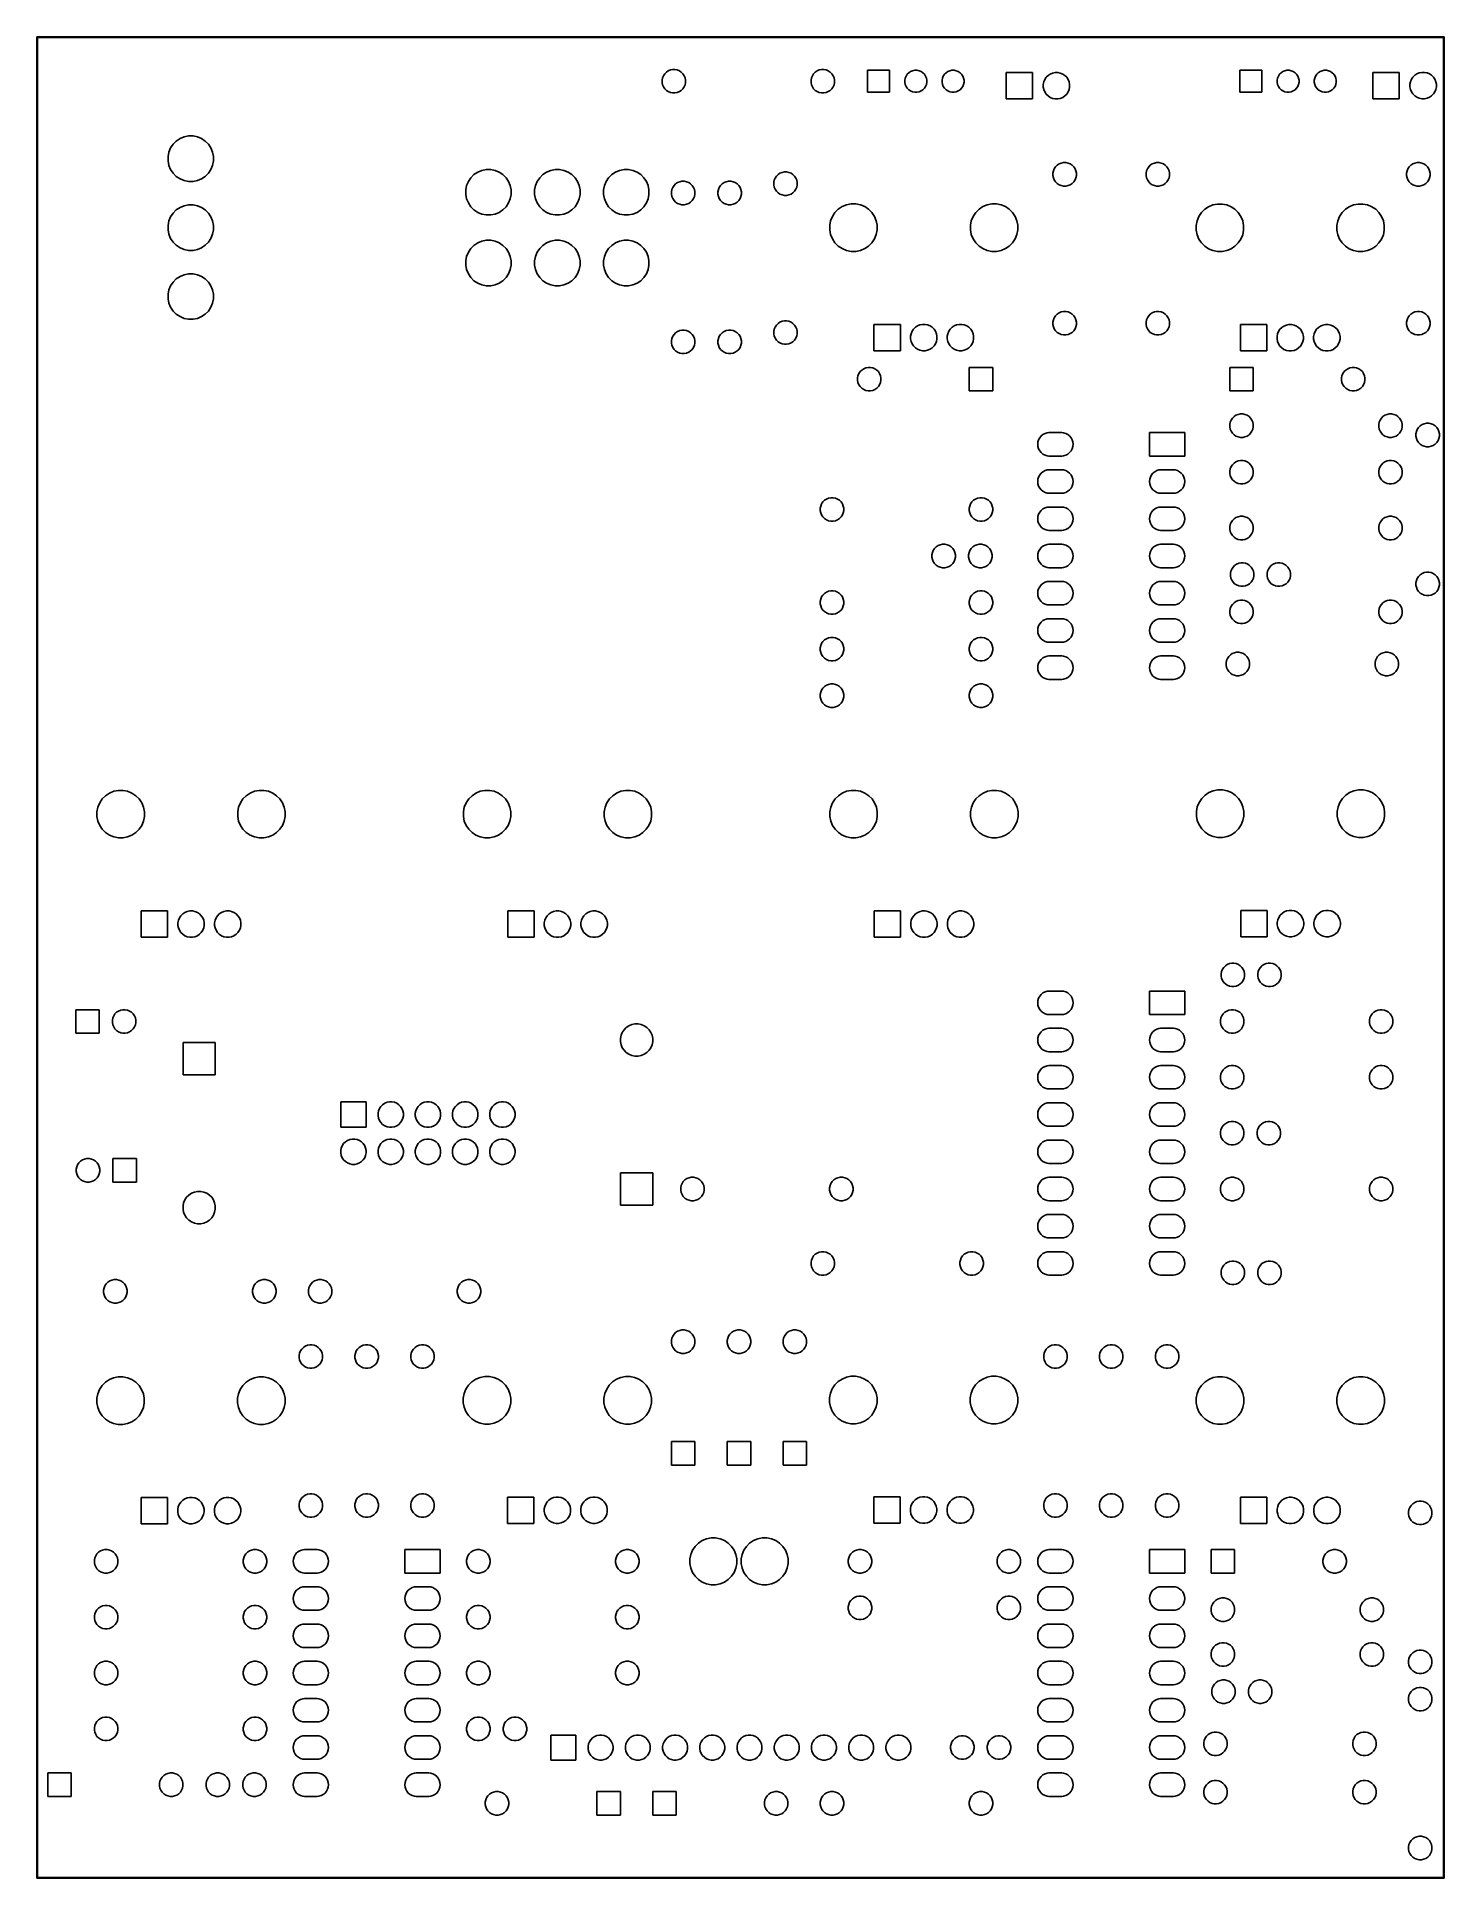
# Model space of a CAD drawing. Extents: x 19 to 115, y -142 to -17.
import ezdxf

# ---------------------------------------------------------------- set-up
doc = ezdxf.new("R2010")
doc.units = 0
doc.layers.add('BLACK', color=7, linetype='CONTINUOUS')

msp = doc.modelspace()

# ---------------------------------------------------------------- linework, layer by layer
at = {"layer": 'BLACK', "linetype": 'CONTINUOUS'}
for p, q in [((19.4049, -16.68), (19.4054, -16.6751)), ((19.405, -16.6812), (19.4049, -16.68)), ((19.405, -142.239), (19.405, -16.6812)), ((19.4054, -16.6751), (19.4068, -16.6704)), ((19.4068, -16.6704), (19.4091, -16.666)), ((19.4091, -16.666), (19.4122, -16.6622)), ((19.4122, -16.6622), (19.416, -16.6591)), ((19.416, -16.6591), (19.4204, -16.6568)), ((19.4204, -16.6568), (19.4251, -16.6554)), ((19.4251, -16.6554), (19.4288, -16.655)), ((19.4288, -16.655), (19.43, -16.6549)), ((19.4288, -16.655), (19.4288, -16.655)), ((19.43, -16.6549), (19.4312, -16.655)), ((19.4312, -16.655), (115.399, -16.655)), ((19.455, -16.705), (19.455, -142.215)), ((115.375, -16.705), (19.455, -16.705)), ((115.375, -142.215), (115.375, -16.705)), ((115.399, -16.655), (115.4, -16.6549)), ((115.4, -16.6549), (115.401, -16.655)), ((115.401, -16.655), (115.401, -16.655)), ((115.401, -16.655), (115.405, -16.6554)), ((115.405, -16.6554), (115.41, -16.6568)), ((115.41, -16.6568), (115.414, -16.6591)), ((115.414, -16.6591), (115.418, -16.6622)), ((115.418, -16.6622), (115.421, -16.666)), ((115.421, -16.666), (115.423, -16.6704)), ((115.423, -16.6704), (115.425, -16.6751)), ((115.425, -16.6751), (115.425, -16.68)), ((115.425, -16.68), (115.425, -16.6812)), ((115.425, -16.6812), (115.425, -142.239)), ((62.065, -19.6062), (62.0957, -19.4516)), ((62.065, -19.7638), (62.065, -19.6062)), ((62.0957, -19.9184), (62.065, -19.7638)), ((62.0957, -19.4516), (62.156, -19.3061)), ((62.156, -20.0639), (62.0957, -19.9184)), ((62.156, -19.3061), (62.2436, -19.175)), ((62.2436, -20.195), (62.156, -20.0639)), ((62.2436, -19.175), (62.355, -19.0636)), ((62.355, -19.0636), (62.4861, -18.976)), ((62.4861, -18.976), (62.6316, -18.9157)), ((62.6316, -18.9157), (62.7862, -18.885)), ((62.7862, -18.885), (62.9438, -18.885)), ((62.9438, -18.885), (63.0984, -18.9157)), ((63.0984, -18.9157), (63.2439, -18.976)), ((63.2439, -18.976), (63.375, -19.0636)), ((63.375, -19.0636), (63.4864, -19.175)), ((63.4864, -19.175), (63.574, -19.3061)), ((63.574, -20.0639), (63.4864, -20.195)), ((63.574, -19.3061), (63.6343, -19.4516)), ((63.6343, -19.9184), (63.574, -20.0639)), ((63.6343, -19.4516), (63.665, -19.6062)), ((63.665, -19.7638), (63.6343, -19.9184)), ((63.665, -19.6062), (63.665, -19.7638)), ((72.225, -19.6062), (72.2557, -19.4516)), ((72.225, -19.7638), (72.225, -19.6062)), ((72.2557, -19.9184), (72.225, -19.7638)), ((72.2557, -19.4516), (72.316, -19.3061)), ((72.316, -20.0639), (72.2557, -19.9184)), ((72.316, -19.3061), (72.4036, -19.175)), ((72.4036, -20.195), (72.316, -20.0639)), ((72.4036, -19.175), (72.515, -19.0636)), ((72.515, -19.0636), (72.6461, -18.976)), ((72.6461, -18.976), (72.7916, -18.9157)), ((72.7916, -18.9157), (72.9462, -18.885)), ((72.9462, -18.885), (73.1038, -18.885)), ((73.1038, -18.885), (73.2584, -18.9157)), ((73.2584, -18.9157), (73.4039, -18.976)), ((73.4039, -18.976), (73.535, -19.0636)), ((73.535, -19.0636), (73.6464, -19.175)), ((73.6464, -19.175), (73.734, -19.3061)), ((73.734, -20.0639), (73.6464, -20.195)), ((73.734, -19.3061), (73.7943, -19.4516)), ((73.7943, -19.9184), (73.734, -20.0639)), ((73.7943, -19.4516), (73.825, -19.6062)), ((73.825, -19.7638), (73.7943, -19.9184)), ((73.825, -19.6062), (73.825, -19.7638)), ((76.085, -20.435), (76.085, -18.935)), ((76.085, -18.935), (77.585, -18.935)), ((77.585, -18.935), (77.585, -20.435)), ((78.625, -19.6111), (78.6538, -19.4662)), ((78.625, -19.7589), (78.625, -19.6111)), ((78.6538, -19.9038), (78.625, -19.7589)), ((78.6538, -19.4662), (78.7104, -19.3297)), ((78.7104, -20.0403), (78.6538, -19.9038)), ((78.7104, -19.3297), (78.7924, -19.2069)), ((78.7924, -20.1631), (78.7104, -20.0403)), ((78.7924, -19.2069), (78.8969, -19.1024)), ((78.8969, -19.1024), (79.0197, -19.0204)), ((79.0197, -19.0204), (79.1562, -18.9638)), ((79.1562, -18.9638), (79.3011, -18.935)), ((79.3011, -18.935), (79.4489, -18.935)), ((79.4489, -18.935), (79.5938, -18.9638)), ((79.5938, -18.9638), (79.7303, -19.0204)), ((79.7303, -19.0204), (79.8531, -19.1024)), ((79.8531, -19.1024), (79.9576, -19.2069)), ((79.9576, -19.2069), (80.0396, -19.3297)), ((80.0396, -20.0403), (79.9576, -20.1631)), ((80.0396, -19.3297), (80.0962, -19.4662)), ((80.0962, -19.9038), (80.0396, -20.0403)), ((80.0962, -19.4662), (80.125, -19.6111)), ((80.125, -19.7589), (80.0962, -19.9038)), ((80.125, -19.6111), (80.125, -19.7589)), ((81.165, -19.6111), (81.1938, -19.4662)), ((81.165, -19.7589), (81.165, -19.6111)), ((81.1938, -19.9038), (81.165, -19.7589)), ((81.1938, -19.4662), (81.2504, -19.3297)), ((81.2504, -20.0403), (81.1938, -19.9038)), ((81.2504, -19.3297), (81.3324, -19.2069)), ((81.3324, -20.1631), (81.2504, -20.0403)), ((81.3324, -19.2069), (81.4369, -19.1024)), ((81.4369, -19.1024), (81.5597, -19.0204)), ((81.5597, -19.0204), (81.6962, -18.9638)), ((81.6962, -18.9638), (81.8411, -18.935)), ((81.8411, -18.935), (81.9889, -18.935)), ((81.9889, -18.935), (82.1338, -18.9638)), ((82.1338, -18.9638), (82.2703, -19.0204)), ((82.2703, -19.0204), (82.3931, -19.1024)), ((82.3931, -19.1024), (82.4976, -19.2069)), ((82.4976, -19.2069), (82.5796, -19.3297)), ((82.5796, -20.0403), (82.4976, -20.1631)), ((82.5796, -19.3297), (82.6362, -19.4662)), ((82.6362, -19.9038), (82.5796, -20.0403)), ((82.6362, -19.4662), (82.665, -19.6111)), ((82.665, -19.7589), (82.6362, -19.9038)), ((82.665, -19.6111), (82.665, -19.7589)), ((85.53, -20.89), (85.53, -19.09)), ((85.53, -19.09), (87.33, -19.09)), ((87.33, -19.09), (87.33, -20.89)), ((88.07, -19.9014), (88.1046, -19.7275)), ((88.07, -20.0786), (88.07, -19.9014)), ((88.1046, -20.2525), (88.07, -20.0786)), ((88.1046, -19.7275), (88.1724, -19.5637)), ((88.1724, -19.5637), (88.2709, -19.4163)), ((88.2709, -19.4163), (88.3963, -19.2909)), ((88.3963, -19.2909), (88.5437, -19.1924)), ((88.5437, -19.1924), (88.7075, -19.1246)), ((88.7075, -19.1246), (88.8814, -19.09)), ((88.8814, -19.09), (89.0586, -19.09)), ((89.0586, -19.09), (89.2325, -19.1246)), ((89.2325, -19.1246), (89.3963, -19.1924)), ((89.3963, -19.1924), (89.5437, -19.2909)), ((89.5437, -19.2909), (89.6691, -19.4163)), ((89.6691, -19.4163), (89.7676, -19.5637)), ((89.7676, -19.5637), (89.8354, -19.7275)), ((89.8354, -19.7275), (89.87, -19.9014)), ((89.87, -20.0786), (89.8354, -20.2525)), ((89.87, -19.9014), (89.87, -20.0786)), ((101.485, -20.435), (101.485, -18.935)), ((101.485, -18.935), (102.985, -18.935)), ((102.985, -18.935), (102.985, -20.435)), ((104.025, -19.6111), (104.054, -19.4662)), ((104.025, -19.7589), (104.025, -19.6111)), ((104.054, -19.9038), (104.025, -19.7589)), ((104.054, -19.4662), (104.11, -19.3297)), ((104.11, -20.0403), (104.054, -19.9038)), ((104.11, -19.3297), (104.192, -19.2069)), ((104.192, -20.1631), (104.11, -20.0403)), ((104.192, -19.2069), (104.297, -19.1024)), ((104.297, -19.1024), (104.42, -19.0204)), ((104.42, -19.0204), (104.556, -18.9638)), ((104.556, -18.9638), (104.701, -18.935)), ((104.701, -18.935), (104.849, -18.935)), ((104.849, -18.935), (104.994, -18.9638)), ((104.994, -18.9638), (105.13, -19.0204)), ((105.13, -19.0204), (105.253, -19.1024)), ((105.253, -19.1024), (105.358, -19.2069)), ((105.358, -19.2069), (105.44, -19.3297)), ((105.44, -20.0403), (105.358, -20.1631)), ((105.44, -19.3297), (105.496, -19.4662)), ((105.496, -19.9038), (105.44, -20.0403)), ((105.496, -19.4662), (105.525, -19.6111)), ((105.525, -19.7589), (105.496, -19.9038)), ((105.525, -19.6111), (105.525, -19.7589)), ((106.565, -19.6111), (106.594, -19.4662)), ((106.565, -19.7589), (106.565, -19.6111)), ((106.594, -19.9038), (106.565, -19.7589)), ((106.594, -19.4662), (106.65, -19.3297)), ((106.65, -20.0403), (106.594, -19.9038)), ((106.65, -19.3297), (106.732, -19.2069)), ((106.732, -20.1631), (106.65, -20.0403)), ((106.732, -19.2069), (106.837, -19.1024)), ((106.837, -19.1024), (106.96, -19.0204)), ((106.96, -19.0204), (107.096, -18.9638)), ((107.096, -18.9638), (107.241, -18.935)), ((107.241, -18.935), (107.389, -18.935)), ((107.389, -18.935), (107.534, -18.9638)), ((107.534, -18.9638), (107.67, -19.0204)), ((107.67, -19.0204), (107.793, -19.1024)), ((107.793, -19.1024), (107.898, -19.2069)), ((107.898, -19.2069), (107.98, -19.3297)), ((107.98, -20.0403), (107.898, -20.1631)), ((107.98, -19.3297), (108.036, -19.4662)), ((108.036, -19.9038), (107.98, -20.0403)), ((108.036, -19.4662), (108.065, -19.6111)), ((108.065, -19.7589), (108.036, -19.9038)), ((108.065, -19.6111), (108.065, -19.7589)), ((110.55, -20.88), (110.55, -19.08)), ((110.55, -19.08), (112.35, -19.08)), ((112.35, -19.08), (112.35, -20.88)), ((113.09, -19.8914), (113.125, -19.7175)), ((113.09, -20.0686), (113.09, -19.8914)), ((113.125, -20.2425), (113.09, -20.0686)), ((113.125, -19.7175), (113.192, -19.5537)), ((113.192, -19.5537), (113.291, -19.4063)), ((113.291, -19.4063), (113.416, -19.2809)), ((113.416, -19.2809), (113.564, -19.1824)), ((113.564, -19.1824), (113.727, -19.1146)), ((113.727, -19.1146), (113.901, -19.08)), ((113.901, -19.08), (114.079, -19.08)), ((114.079, -19.08), (114.253, -19.1146)), ((114.253, -19.1146), (114.416, -19.1824)), ((114.416, -19.1824), (114.564, -19.2809)), ((114.564, -19.2809), (114.689, -19.4063)), ((114.689, -19.4063), (114.788, -19.5537)), ((114.788, -19.5537), (114.855, -19.7175)), ((114.855, -19.7175), (114.89, -19.8914)), ((114.89, -20.0686), (114.855, -20.2425)), ((114.89, -19.8914), (114.89, -20.0686)), ((62.355, -20.3064), (62.2436, -20.195)), ((62.4861, -20.394), (62.355, -20.3064)), ((62.6316, -20.4543), (62.4861, -20.394)), ((62.7862, -20.485), (62.6316, -20.4543)), ((62.9438, -20.485), (62.7862, -20.485)), ((63.0984, -20.4543), (62.9438, -20.485)), ((63.2439, -20.394), (63.0984, -20.4543)), ((63.375, -20.3064), (63.2439, -20.394)), ((63.4864, -20.195), (63.375, -20.3064)), ((72.515, -20.3064), (72.4036, -20.195)), ((72.6461, -20.394), (72.515, -20.3064)), ((72.7916, -20.4543), (72.6461, -20.394)), ((72.9462, -20.485), (72.7916, -20.4543)), ((73.1038, -20.485), (72.9462, -20.485)), ((73.2584, -20.4543), (73.1038, -20.485)), ((73.4039, -20.394), (73.2584, -20.4543)), ((73.535, -20.3064), (73.4039, -20.394)), ((73.6464, -20.195), (73.535, -20.3064)), ((77.585, -20.435), (76.085, -20.435)), ((78.8969, -20.2676), (78.7924, -20.1631)), ((79.0197, -20.3496), (78.8969, -20.2676)), ((79.1562, -20.4062), (79.0197, -20.3496)), ((79.3011, -20.435), (79.1562, -20.4062)), ((79.4489, -20.435), (79.3011, -20.435)), ((79.5938, -20.4062), (79.4489, -20.435)), ((79.7303, -20.3496), (79.5938, -20.4062)), ((79.8531, -20.2676), (79.7303, -20.3496)), ((79.9576, -20.1631), (79.8531, -20.2676)), ((81.4369, -20.2676), (81.3324, -20.1631)), ((81.5597, -20.3496), (81.4369, -20.2676)), ((81.6962, -20.4062), (81.5597, -20.3496)), ((81.8411, -20.435), (81.6962, -20.4062)), ((81.9889, -20.435), (81.8411, -20.435)), ((82.1338, -20.4062), (81.9889, -20.435)), ((82.2703, -20.3496), (82.1338, -20.4062)), ((82.3931, -20.2676), (82.2703, -20.3496)), ((82.4976, -20.1631), (82.3931, -20.2676)), ((87.33, -20.89), (85.53, -20.89)), ((88.1724, -20.4163), (88.1046, -20.2525)), ((88.2709, -20.5637), (88.1724, -20.4163)), ((88.3963, -20.6891), (88.2709, -20.5637)), ((88.5437, -20.7876), (88.3963, -20.6891)), ((88.7075, -20.8554), (88.5437, -20.7876)), ((88.8814, -20.89), (88.7075, -20.8554)), ((89.0586, -20.89), (88.8814, -20.89)), ((89.2325, -20.8554), (89.0586, -20.89)), ((89.3963, -20.7876), (89.2325, -20.8554)), ((89.5437, -20.6891), (89.3963, -20.7876)), ((89.6691, -20.5637), (89.5437, -20.6891)), ((89.7676, -20.4163), (89.6691, -20.5637)), ((89.8354, -20.2525), (89.7676, -20.4163)), ((102.985, -20.435), (101.485, -20.435)), ((104.297, -20.2676), (104.192, -20.1631)), ((104.42, -20.3496), (104.297, -20.2676)), ((104.556, -20.4062), (104.42, -20.3496)), ((104.701, -20.435), (104.556, -20.4062)), ((104.849, -20.435), (104.701, -20.435)), ((104.994, -20.4062), (104.849, -20.435)), ((105.13, -20.3496), (104.994, -20.4062)), ((105.253, -20.2676), (105.13, -20.3496)), ((105.358, -20.1631), (105.253, -20.2676)), ((106.837, -20.2676), (106.732, -20.1631)), ((106.96, -20.3496), (106.837, -20.2676)), ((107.096, -20.4062), (106.96, -20.3496)), ((107.241, -20.435), (107.096, -20.4062)), ((107.389, -20.435), (107.241, -20.435)), ((107.534, -20.4062), (107.389, -20.435)), ((107.67, -20.3496), (107.534, -20.4062)), ((107.793, -20.2676), (107.67, -20.3496)), ((107.898, -20.1631), (107.793, -20.2676)), ((112.35, -20.88), (110.55, -20.88)), ((113.192, -20.4063), (113.125, -20.2425)), ((113.291, -20.5537), (113.192, -20.4063)), ((113.416, -20.6791), (113.291, -20.5537)), ((113.564, -20.7776), (113.416, -20.6791)), ((113.727, -20.8454), (113.564, -20.7776)), ((113.901, -20.88), (113.727, -20.8454)), ((114.079, -20.88), (113.901, -20.88)), ((114.253, -20.8454), (114.079, -20.88)), ((114.416, -20.7776), (114.253, -20.8454)), ((114.564, -20.6791), (114.416, -20.7776)), ((114.689, -20.5537), (114.564, -20.6791)), ((114.788, -20.4063), (114.689, -20.5537)), ((114.855, -20.2425), (114.788, -20.4063)), ((28.706, -23.9819), (28.9219, -23.766)), ((28.9219, -23.766), (29.1758, -23.5964)), ((29.1758, -23.5964), (29.4579, -23.4796)), ((29.4579, -23.4796), (29.7573, -23.42)), ((29.7573, -23.42), (30.0627, -23.42)), ((30.0627, -23.42), (30.3621, -23.4796)), ((30.3621, -23.4796), (30.6442, -23.5964)), ((30.6442, -23.5964), (30.8981, -23.766)), ((30.8981, -23.766), (31.114, -23.9819)), ((28.36, -24.8173), (28.4196, -24.5179)), ((28.36, -25.1227), (28.36, -24.8173)), ((28.4196, -24.5179), (28.5364, -24.2358)), ((28.5364, -24.2358), (28.706, -23.9819)), ((31.114, -23.9819), (31.2836, -24.2358)), ((31.2836, -24.2358), (31.4004, -24.5179)), ((31.4004, -24.5179), (31.46, -24.8173)), ((31.46, -24.8173), (31.46, -25.1227)), ((28.4196, -25.4221), (28.36, -25.1227)), ((28.5364, -25.7042), (28.4196, -25.4221)), ((28.706, -25.9581), (28.5364, -25.7042)), ((28.9219, -26.174), (28.706, -25.9581)), ((29.1758, -26.3436), (28.9219, -26.174)), ((29.4579, -26.4604), (29.1758, -26.3436)), ((30.6442, -26.3436), (30.3621, -26.4604)), ((30.8981, -26.174), (30.6442, -26.3436)), ((31.114, -25.9581), (30.8981, -26.174)), ((31.2836, -25.7042), (31.114, -25.9581)), ((31.4004, -25.4221), (31.2836, -25.7042)), ((31.46, -25.1227), (31.4004, -25.4221)), ((48.8464, -26.5208), (49.016, -26.2669)), ((49.016, -26.2669), (49.2319, -26.051)), ((49.2319, -26.051), (49.4858, -25.8814)), ((49.4858, -25.8814), (49.7679, -25.7646)), ((49.7679, -25.7646), (50.0673, -25.705)), ((50.0673, -25.705), (50.3727, -25.705)), ((50.3727, -25.705), (50.6721, -25.7646)), ((50.6721, -25.7646), (50.9542, -25.8814)), ((50.9542, -25.8814), (51.2081, -26.051)), ((51.2081, -26.051), (51.424, -26.2669)), ((51.424, -26.2669), (51.5936, -26.5208)), ((53.5464, -26.5208), (53.716, -26.2669)), ((53.716, -26.2669), (53.9319, -26.051)), ((53.9319, -26.051), (54.1858, -25.8814)), ((54.1858, -25.8814), (54.4679, -25.7646)), ((54.4679, -25.7646), (54.7673, -25.705)), ((54.7673, -25.705), (55.0727, -25.705)), ((55.0727, -25.705), (55.3721, -25.7646)), ((55.3721, -25.7646), (55.6542, -25.8814)), ((55.6542, -25.8814), (55.9081, -26.051)), ((55.9081, -26.051), (56.124, -26.2669)), ((56.124, -26.2669), (56.2936, -26.5208)), ((58.2464, -26.5208), (58.416, -26.2669)), ((58.416, -26.2669), (58.6319, -26.051)), ((58.6319, -26.051), (58.8858, -25.8814)), ((58.8858, -25.8814), (59.1679, -25.7646)), ((59.1679, -25.7646), (59.4673, -25.705)), ((59.4673, -25.705), (59.7727, -25.705)), ((59.7727, -25.705), (60.0721, -25.7646)), ((60.0721, -25.7646), (60.3542, -25.8814)), ((60.3542, -25.8814), (60.6081, -26.051)), ((60.6081, -26.051), (60.824, -26.2669)), ((60.824, -26.2669), (60.9936, -26.5208)), ((69.7157, -26.4366), (69.776, -26.2911)), ((69.776, -26.2911), (69.8636, -26.16)), ((69.8636, -26.16), (69.975, -26.0486)), ((69.975, -26.0486), (70.1061, -25.961)), ((70.1061, -25.961), (70.2516, -25.9007)), ((70.2516, -25.9007), (70.4062, -25.87)), ((70.4062, -25.87), (70.5638, -25.87)), ((70.5638, -25.87), (70.7184, -25.9007)), ((70.7184, -25.9007), (70.8639, -25.961)), ((70.8639, -25.961), (70.995, -26.0486)), ((70.995, -26.0486), (71.1064, -26.16)), ((71.1064, -26.16), (71.194, -26.2911)), ((71.194, -26.2911), (71.2543, -26.4366)), ((88.735, -25.9562), (88.7657, -25.8016)), ((88.735, -26.1138), (88.735, -25.9562)), ((88.7657, -26.2684), (88.735, -26.1138)), ((88.7657, -25.8016), (88.826, -25.6561)), ((88.826, -26.4139), (88.7657, -26.2684)), ((88.826, -25.6561), (88.9136, -25.525)), ((88.9136, -25.525), (89.025, -25.4136)), ((89.025, -25.4136), (89.1561, -25.326)), ((89.1561, -25.326), (89.3016, -25.2657)), ((89.3016, -25.2657), (89.4562, -25.235)), ((89.4562, -25.235), (89.6138, -25.235)), ((89.6138, -25.235), (89.7684, -25.2657)), ((89.7684, -25.2657), (89.9139, -25.326)), ((89.9139, -25.326), (90.045, -25.4136)), ((90.045, -25.4136), (90.1564, -25.525)), ((90.1564, -25.525), (90.244, -25.6561)), ((90.244, -25.6561), (90.3043, -25.8016)), ((90.3043, -26.2684), (90.244, -26.4139)), ((90.3043, -25.8016), (90.335, -25.9562)), ((90.335, -26.1138), (90.3043, -26.2684)), ((90.335, -25.9562), (90.335, -26.1138)), ((95.085, -25.9562), (95.1157, -25.8016)), ((95.085, -26.1138), (95.085, -25.9562)), ((95.1157, -26.2684), (95.085, -26.1138)), ((95.1157, -25.8016), (95.176, -25.6561)), ((95.176, -26.4139), (95.1157, -26.2684)), ((95.176, -25.6561), (95.2636, -25.525)), ((95.2636, -25.525), (95.375, -25.4136)), ((95.375, -25.4136), (95.5061, -25.326)), ((95.5061, -25.326), (95.6516, -25.2657)), ((95.6516, -25.2657), (95.8062, -25.235)), ((95.8062, -25.235), (95.9638, -25.235)), ((95.9638, -25.235), (96.1184, -25.2657)), ((96.1184, -25.2657), (96.2639, -25.326)), ((96.2639, -25.326), (96.395, -25.4136)), ((96.395, -25.4136), (96.5064, -25.525)), ((96.5064, -25.525), (96.594, -25.6561)), ((96.594, -25.6561), (96.6543, -25.8016)), ((96.6543, -26.2684), (96.594, -26.4139)), ((96.6543, -25.8016), (96.685, -25.9562)), ((96.685, -26.1138), (96.6543, -26.2684)), ((96.685, -25.9562), (96.685, -26.1138)), ((112.865, -25.9562), (112.896, -25.8016)), ((112.865, -26.1138), (112.865, -25.9562)), ((112.896, -26.2684), (112.865, -26.1138)), ((112.896, -25.8016), (112.956, -25.6561)), ((112.956, -26.4139), (112.896, -26.2684)), ((112.956, -25.6561), (113.044, -25.525)), ((113.044, -25.525), (113.155, -25.4136)), ((113.155, -25.4136), (113.286, -25.326)), ((113.286, -25.326), (113.432, -25.2657)), ((113.432, -25.2657), (113.586, -25.235)), ((113.586, -25.235), (113.744, -25.235)), ((113.744, -25.235), (113.898, -25.2657)), ((113.898, -25.2657), (114.044, -25.326)), ((114.044, -25.326), (114.175, -25.4136)), ((114.175, -25.4136), (114.286, -25.525)), ((114.286, -25.525), (114.374, -25.6561)), ((114.374, -25.6561), (114.434, -25.8016)), ((114.434, -26.2684), (114.374, -26.4139)), ((114.434, -25.8016), (114.465, -25.9562)), ((114.465, -26.1138), (114.434, -26.2684)), ((114.465, -25.9562), (114.465, -26.1138)), ((29.7573, -26.52), (29.4579, -26.4604)), ((30.0627, -26.52), (29.7573, -26.52)), ((30.3621, -26.4604), (30.0627, -26.52)), ((48.67, -27.1023), (48.7296, -26.8029)), ((48.67, -27.4077), (48.67, -27.1023)), ((48.7296, -27.7071), (48.67, -27.4077)), ((48.7296, -26.8029), (48.8464, -26.5208)), ((51.5936, -26.5208), (51.7104, -26.8029)), ((51.7104, -26.8029), (51.77, -27.1023)), ((51.77, -27.4077), (51.7104, -27.7071)), ((51.77, -27.1023), (51.77, -27.4077)), ((53.37, -27.1023), (53.4296, -26.8029)), ((53.37, -27.4077), (53.37, -27.1023)), ((53.4296, -27.7071), (53.37, -27.4077)), ((53.4296, -26.8029), (53.5464, -26.5208)), ((56.2936, -26.5208), (56.4104, -26.8029)), ((56.4104, -26.8029), (56.47, -27.1023)), ((56.47, -27.4077), (56.4104, -27.7071)), ((56.47, -27.1023), (56.47, -27.4077)), ((58.07, -27.1023), (58.1296, -26.8029)), ((58.07, -27.4077), (58.07, -27.1023)), ((58.1296, -27.7071), (58.07, -27.4077)), ((58.1296, -26.8029), (58.2464, -26.5208)), ((60.9936, -26.5208), (61.1104, -26.8029)), ((61.1104, -26.8029), (61.17, -27.1023)), ((61.17, -27.4077), (61.1104, -27.7071)), ((61.17, -27.1023), (61.17, -27.4077)), ((62.7, -27.2262), (62.7307, -27.0716)), ((62.7, -27.3838), (62.7, -27.2262)), ((62.7307, -27.5384), (62.7, -27.3838)), ((62.7307, -27.0716), (62.791, -26.9261)), ((62.791, -27.6839), (62.7307, -27.5384)), ((62.791, -26.9261), (62.8786, -26.795)), ((62.8786, -26.795), (62.99, -26.6836)), ((62.99, -26.6836), (63.1211, -26.596)), ((63.1211, -26.596), (63.2666, -26.5357)), ((63.2666, -26.5357), (63.4212, -26.505)), ((63.4212, -26.505), (63.5788, -26.505)), ((63.5788, -26.505), (63.7334, -26.5357)), ((63.7334, -26.5357), (63.8789, -26.596)), ((63.8789, -26.596), (64.01, -26.6836)), ((64.01, -26.6836), (64.1214, -26.795)), ((64.1214, -26.795), (64.209, -26.9261)), ((64.209, -26.9261), (64.2693, -27.0716)), ((64.2693, -27.5384), (64.209, -27.6839)), ((64.2693, -27.0716), (64.3, -27.2262)), ((64.3, -27.3838), (64.2693, -27.5384)), ((64.3, -27.2262), (64.3, -27.3838)), ((65.875, -27.2262), (65.9057, -27.0716)), ((65.875, -27.3838), (65.875, -27.2262)), ((65.9057, -27.5384), (65.875, -27.3838)), ((65.9057, -27.0716), (65.966, -26.9261)), ((65.966, -27.6839), (65.9057, -27.5384)), ((65.966, -26.9261), (66.0536, -26.795)), ((66.0536, -26.795), (66.165, -26.6836)), ((66.165, -26.6836), (66.2961, -26.596)), ((66.2961, -26.596), (66.4416, -26.5357)), ((66.4416, -26.5357), (66.5962, -26.505)), ((66.5962, -26.505), (66.7538, -26.505)), ((66.7538, -26.505), (66.9084, -26.5357)), ((66.9084, -26.5357), (67.0539, -26.596)), ((67.0539, -26.596), (67.185, -26.6836)), ((67.185, -26.6836), (67.2964, -26.795)), ((67.2964, -26.795), (67.384, -26.9261)), ((67.384, -26.9261), (67.4443, -27.0716)), ((67.4443, -27.5384), (67.384, -27.6839)), ((67.4443, -27.0716), (67.475, -27.2262)), ((67.475, -27.3838), (67.4443, -27.5384)), ((67.475, -27.2262), (67.475, -27.3838)), ((69.685, -26.5912), (69.7157, -26.4366)), ((69.685, -26.7488), (69.685, -26.5912)), ((69.7157, -26.9034), (69.685, -26.7488)), ((69.776, -27.0489), (69.7157, -26.9034)), ((69.8636, -27.18), (69.776, -27.0489)), ((69.975, -27.2914), (69.8636, -27.18)), ((70.1061, -27.379), (69.975, -27.2914)), ((70.2516, -27.4393), (70.1061, -27.379)), ((70.4062, -27.47), (70.2516, -27.4393)), ((70.5638, -27.47), (70.4062, -27.47)), ((70.7184, -27.4393), (70.5638, -27.47)), ((70.8639, -27.379), (70.7184, -27.4393)), ((70.995, -27.2914), (70.8639, -27.379)), ((71.1064, -27.18), (70.995, -27.2914)), ((71.194, -27.0489), (71.1064, -27.18)), ((71.2543, -26.9034), (71.194, -27.0489)), ((71.2543, -26.4366), (71.285, -26.5912)), ((71.285, -26.7488), (71.2543, -26.9034)), ((71.285, -26.5912), (71.285, -26.7488)), ((88.9136, -26.545), (88.826, -26.4139)), ((89.025, -26.6564), (88.9136, -26.545)), ((89.1561, -26.744), (89.025, -26.6564)), ((89.3016, -26.8043), (89.1561, -26.744)), ((89.4562, -26.835), (89.3016, -26.8043)), ((89.6138, -26.835), (89.4562, -26.835)), ((89.7684, -26.8043), (89.6138, -26.835)), ((89.9139, -26.744), (89.7684, -26.8043)), ((90.045, -26.6564), (89.9139, -26.744)), ((90.1564, -26.545), (90.045, -26.6564)), ((90.244, -26.4139), (90.1564, -26.545)), ((95.2636, -26.545), (95.176, -26.4139)), ((95.375, -26.6564), (95.2636, -26.545)), ((95.5061, -26.744), (95.375, -26.6564)), ((95.6516, -26.8043), (95.5061, -26.744)), ((95.8062, -26.835), (95.6516, -26.8043)), ((95.9638, -26.835), (95.8062, -26.835)), ((96.1184, -26.8043), (95.9638, -26.835)), ((96.2639, -26.744), (96.1184, -26.8043)), ((96.395, -26.6564), (96.2639, -26.744)), ((96.5064, -26.545), (96.395, -26.6564)), ((96.594, -26.4139), (96.5064, -26.545)), ((113.044, -26.545), (112.956, -26.4139)), ((113.155, -26.6564), (113.044, -26.545)), ((113.286, -26.744), (113.155, -26.6564)), ((113.432, -26.8043), (113.286, -26.744)), ((113.586, -26.835), (113.432, -26.8043)), ((113.744, -26.835), (113.586, -26.835)), ((113.898, -26.8043), (113.744, -26.835)), ((114.044, -26.744), (113.898, -26.8043)), ((114.175, -26.6564), (114.044, -26.744)), ((114.286, -26.545), (114.175, -26.6564)), ((114.374, -26.4139), (114.286, -26.545)), ((28.5364, -28.9358), (28.706, -28.6819)), ((28.706, -28.6819), (28.9219, -28.466)), ((28.9219, -28.466), (29.1758, -28.2964)), ((29.1758, -28.2964), (29.4579, -28.1796)), ((29.4579, -28.1796), (29.7573, -28.12)), ((29.7573, -28.12), (30.0627, -28.12)), ((30.0627, -28.12), (30.3621, -28.1796)), ((30.3621, -28.1796), (30.6442, -28.2964)), ((30.6442, -28.2964), (30.8981, -28.466)), ((30.8981, -28.466), (31.114, -28.6819)), ((31.114, -28.6819), (31.2836, -28.9358)), ((48.8464, -27.9892), (48.7296, -27.7071)), ((49.016, -28.2431), (48.8464, -27.9892)), ((49.2319, -28.459), (49.016, -28.2431)), ((49.4858, -28.6286), (49.2319, -28.459)), ((49.7679, -28.7454), (49.4858, -28.6286)), ((50.0673, -28.805), (49.7679, -28.7454)), ((50.3727, -28.805), (50.0673, -28.805)), ((50.6721, -28.7454), (50.3727, -28.805)), ((50.9542, -28.6286), (50.6721, -28.7454)), ((51.2081, -28.459), (50.9542, -28.6286)), ((51.424, -28.2431), (51.2081, -28.459)), ((51.5936, -27.9892), (51.424, -28.2431)), ((51.7104, -27.7071), (51.5936, -27.9892)), ((53.5464, -27.9892), (53.4296, -27.7071)), ((53.716, -28.2431), (53.5464, -27.9892)), ((53.9319, -28.459), (53.716, -28.2431)), ((54.1858, -28.6286), (53.9319, -28.459)), ((54.4679, -28.7454), (54.1858, -28.6286)), ((54.7673, -28.805), (54.4679, -28.7454)), ((55.0727, -28.805), (54.7673, -28.805)), ((55.3721, -28.7454), (55.0727, -28.805)), ((55.6542, -28.6286), (55.3721, -28.7454)), ((55.9081, -28.459), (55.6542, -28.6286)), ((56.124, -28.2431), (55.9081, -28.459)), ((56.2936, -27.9892), (56.124, -28.2431)), ((56.4104, -27.7071), (56.2936, -27.9892)), ((58.2464, -27.9892), (58.1296, -27.7071)), ((58.416, -28.2431), (58.2464, -27.9892)), ((58.6319, -28.459), (58.416, -28.2431)), ((58.8858, -28.6286), (58.6319, -28.459)), ((59.1679, -28.7454), (58.8858, -28.6286)), ((59.4673, -28.805), (59.1679, -28.7454)), ((59.7727, -28.805), (59.4673, -28.805)), ((60.0721, -28.7454), (59.7727, -28.805)), ((60.3542, -28.6286), (60.0721, -28.7454)), ((60.6081, -28.459), (60.3542, -28.6286)), ((60.824, -28.2431), (60.6081, -28.459)), ((60.9936, -27.9892), (60.824, -28.2431)), ((61.1104, -27.7071), (60.9936, -27.9892)), ((62.8786, -27.815), (62.791, -27.6839)), ((62.99, -27.9264), (62.8786, -27.815)), ((63.1211, -28.014), (62.99, -27.9264)), ((63.2666, -28.0743), (63.1211, -28.014)), ((63.4212, -28.105), (63.2666, -28.0743)), ((63.5788, -28.105), (63.4212, -28.105)), ((63.7334, -28.0743), (63.5788, -28.105)), ((63.8789, -28.014), (63.7334, -28.0743)), ((64.01, -27.9264), (63.8789, -28.014)), ((64.1214, -27.815), (64.01, -27.9264)), ((64.209, -27.6839), (64.1214, -27.815)), ((66.0536, -27.815), (65.966, -27.6839)), ((66.165, -27.9264), (66.0536, -27.815)), ((66.2961, -28.014), (66.165, -27.9264)), ((66.4416, -28.0743), (66.2961, -28.014)), ((66.5962, -28.105), (66.4416, -28.0743)), ((66.7538, -28.105), (66.5962, -28.105)), ((66.9084, -28.0743), (66.7538, -28.105)), ((67.0539, -28.014), (66.9084, -28.0743)), ((67.185, -27.9264), (67.0539, -28.014)), ((67.2964, -27.815), (67.185, -27.9264)), ((67.384, -27.6839), (67.2964, -27.815)), ((73.6844, -28.9026), (73.8617, -28.6373)), ((73.8617, -28.6373), (74.0873, -28.4117)), ((74.0873, -28.4117), (74.3526, -28.2344)), ((74.3526, -28.2344), (74.6475, -28.1123)), ((74.6475, -28.1123), (74.9604, -28.05)), ((74.9604, -28.05), (75.2796, -28.05)), ((75.2796, -28.05), (75.5925, -28.1123)), ((75.5925, -28.1123), (75.8874, -28.2344)), ((75.8874, -28.2344), (76.1527, -28.4117)), ((76.1527, -28.4117), (76.3783, -28.6373)), ((76.3783, -28.6373), (76.5556, -28.9026)), ((83.2844, -28.9026), (83.4617, -28.6373)), ((83.4617, -28.6373), (83.6873, -28.4117)), ((83.6873, -28.4117), (83.9526, -28.2344)), ((83.9526, -28.2344), (84.2475, -28.1123)), ((84.2475, -28.1123), (84.5604, -28.05)), ((84.5604, -28.05), (84.8796, -28.05)), ((84.8796, -28.05), (85.1925, -28.1123)), ((85.1925, -28.1123), (85.4874, -28.2344)), ((85.4874, -28.2344), (85.7527, -28.4117)), ((85.7527, -28.4117), (85.9783, -28.6373)), ((85.9783, -28.6373), (86.1556, -28.9026)), ((98.6844, -28.9126), (98.8617, -28.6473)), ((98.8617, -28.6473), (99.0873, -28.4217)), ((99.0873, -28.4217), (99.3526, -28.2444)), ((99.3526, -28.2444), (99.6475, -28.1223)), ((99.6475, -28.1223), (99.9604, -28.06)), ((99.9604, -28.06), (100.28, -28.06)), ((100.28, -28.06), (100.593, -28.1223)), ((100.593, -28.1223), (100.887, -28.2444)), ((100.887, -28.2444), (101.153, -28.4217)), ((101.153, -28.4217), (101.378, -28.6473)), ((101.378, -28.6473), (101.556, -28.9126)), ((108.284, -28.9126), (108.462, -28.6473)), ((108.462, -28.6473), (108.687, -28.4217)), ((108.687, -28.4217), (108.953, -28.2444)), ((108.953, -28.2444), (109.247, -28.1223)), ((109.247, -28.1223), (109.56, -28.06)), ((109.56, -28.06), (109.88, -28.06)), ((109.88, -28.06), (110.193, -28.1223)), ((110.193, -28.1223), (110.487, -28.2444)), ((110.487, -28.2444), (110.753, -28.4217)), ((110.753, -28.4217), (110.978, -28.6473)), ((110.978, -28.6473), (111.156, -28.9126)), ((28.36, -29.5173), (28.4196, -29.2179)), ((28.36, -29.8227), (28.36, -29.5173)), ((28.4196, -30.1221), (28.36, -29.8227)), ((28.4196, -29.2179), (28.5364, -28.9358)), ((28.5364, -30.4042), (28.4196, -30.1221)), ((31.2836, -28.9358), (31.4004, -29.2179)), ((31.4004, -30.1221), (31.2836, -30.4042)), ((31.4004, -29.2179), (31.46, -29.5173)), ((31.46, -29.8227), (31.4004, -30.1221)), ((31.46, -29.5173), (31.46, -29.8227)), ((73.5, -29.5104), (73.5623, -29.1975)), ((73.5, -29.8296), (73.5, -29.5104)), ((73.5623, -30.1425), (73.5, -29.8296)), ((73.5623, -29.1975), (73.6844, -28.9026)), ((73.6844, -30.4374), (73.5623, -30.1425)), ((76.5556, -28.9026), (76.6777, -29.1975)), ((76.6777, -30.1425), (76.5556, -30.4374)), ((76.6777, -29.1975), (76.74, -29.5104)), ((76.74, -29.8296), (76.6777, -30.1425)), ((76.74, -29.5104), (76.74, -29.8296)), ((83.1, -29.5104), (83.1623, -29.1975)), ((83.1, -29.8296), (83.1, -29.5104)), ((83.1623, -30.1425), (83.1, -29.8296)), ((83.1623, -29.1975), (83.2844, -28.9026)), ((83.2844, -30.4374), (83.1623, -30.1425)), ((86.1556, -28.9026), (86.2777, -29.1975)), ((86.2777, -30.1425), (86.1556, -30.4374)), ((86.2777, -29.1975), (86.34, -29.5104)), ((86.34, -29.8296), (86.2777, -30.1425)), ((86.34, -29.5104), (86.34, -29.8296)), ((98.5, -29.5204), (98.5623, -29.2075)), ((98.5, -29.8396), (98.5, -29.5204)), ((98.5623, -30.1525), (98.5, -29.8396)), ((98.5623, -29.2075), (98.6844, -28.9126)), ((101.556, -28.9126), (101.678, -29.2075)), ((101.678, -29.2075), (101.74, -29.5204)), ((101.74, -29.8396), (101.678, -30.1525)), ((101.74, -29.5204), (101.74, -29.8396)), ((108.1, -29.5204), (108.162, -29.2075)), ((108.1, -29.8396), (108.1, -29.5204)), ((108.162, -30.1525), (108.1, -29.8396)), ((108.162, -29.2075), (108.284, -28.9126)), ((111.156, -28.9126), (111.278, -29.2075)), ((111.278, -29.2075), (111.34, -29.5204)), ((111.34, -29.8396), (111.278, -30.1525)), ((111.34, -29.5204), (111.34, -29.8396)), ((28.706, -30.6581), (28.5364, -30.4042)), ((28.9219, -30.874), (28.706, -30.6581)), ((29.1758, -31.0436), (28.9219, -30.874)), ((29.4579, -31.1604), (29.1758, -31.0436)), ((29.7573, -31.22), (29.4579, -31.1604)), ((30.0627, -31.22), (29.7573, -31.22)), ((30.3621, -31.1604), (30.0627, -31.22)), ((30.6442, -31.0436), (30.3621, -31.1604)), ((30.8981, -30.874), (30.6442, -31.0436)), ((31.114, -30.6581), (30.8981, -30.874)), ((31.2836, -30.4042), (31.114, -30.6581)), ((48.7296, -31.6329), (48.8464, -31.3508)), ((48.8464, -31.3508), (49.016, -31.0969)), ((49.016, -31.0969), (49.2319, -30.881)), ((49.2319, -30.881), (49.4858, -30.7114)), ((49.4858, -30.7114), (49.7679, -30.5946)), ((49.7679, -30.5946), (50.0673, -30.535)), ((50.0673, -30.535), (50.3727, -30.535)), ((50.3727, -30.535), (50.6721, -30.5946)), ((50.6721, -30.5946), (50.9542, -30.7114)), ((50.9542, -30.7114), (51.2081, -30.881)), ((51.2081, -30.881), (51.424, -31.0969)), ((51.424, -31.0969), (51.5936, -31.3508)), ((51.5936, -31.3508), (51.7104, -31.6329)), ((53.4296, -31.6329), (53.5464, -31.3508)), ((53.5464, -31.3508), (53.716, -31.0969)), ((53.716, -31.0969), (53.9319, -30.881)), ((53.9319, -30.881), (54.1858, -30.7114)), ((54.1858, -30.7114), (54.4679, -30.5946)), ((54.4679, -30.5946), (54.7673, -30.535)), ((54.7673, -30.535), (55.0727, -30.535)), ((55.0727, -30.535), (55.3721, -30.5946)), ((55.3721, -30.5946), (55.6542, -30.7114)), ((55.6542, -30.7114), (55.9081, -30.881)), ((55.9081, -30.881), (56.124, -31.0969)), ((56.124, -31.0969), (56.2936, -31.3508)), ((56.2936, -31.3508), (56.4104, -31.6329)), ((58.1296, -31.6329), (58.2464, -31.3508)), ((58.2464, -31.3508), (58.416, -31.0969)), ((58.416, -31.0969), (58.6319, -30.881)), ((58.6319, -30.881), (58.8858, -30.7114)), ((58.8858, -30.7114), (59.1679, -30.5946)), ((59.1679, -30.5946), (59.4673, -30.535)), ((59.4673, -30.535), (59.7727, -30.535)), ((59.7727, -30.535), (60.0721, -30.5946)), ((60.0721, -30.5946), (60.3542, -30.7114)), ((60.3542, -30.7114), (60.6081, -30.881)), ((60.6081, -30.881), (60.824, -31.0969)), ((60.824, -31.0969), (60.9936, -31.3508)), ((60.9936, -31.3508), (61.1104, -31.6329)), ((73.8617, -30.7027), (73.6844, -30.4374)), ((74.0873, -30.9283), (73.8617, -30.7027)), ((74.3526, -31.1056), (74.0873, -30.9283)), ((74.6475, -31.2277), (74.3526, -31.1056)), ((74.9604, -31.29), (74.6475, -31.2277)), ((75.2796, -31.29), (74.9604, -31.29)), ((75.5925, -31.2277), (75.2796, -31.29)), ((75.8874, -31.1056), (75.5925, -31.2277)), ((76.1527, -30.9283), (75.8874, -31.1056)), ((76.3783, -30.7027), (76.1527, -30.9283)), ((76.5556, -30.4374), (76.3783, -30.7027)), ((83.4617, -30.7027), (83.2844, -30.4374)), ((83.6873, -30.9283), (83.4617, -30.7027)), ((83.9526, -31.1056), (83.6873, -30.9283)), ((84.2475, -31.2277), (83.9526, -31.1056)), ((84.5604, -31.29), (84.2475, -31.2277)), ((84.8796, -31.29), (84.5604, -31.29)), ((85.1925, -31.2277), (84.8796, -31.29)), ((85.4874, -31.1056), (85.1925, -31.2277)), ((85.7527, -30.9283), (85.4874, -31.1056)), ((85.9783, -30.7027), (85.7527, -30.9283)), ((86.1556, -30.4374), (85.9783, -30.7027)), ((98.6844, -30.4474), (98.5623, -30.1525)), ((98.8617, -30.7127), (98.6844, -30.4474)), ((99.0873, -30.9383), (98.8617, -30.7127)), ((99.3526, -31.1156), (99.0873, -30.9383)), ((99.6475, -31.2377), (99.3526, -31.1156)), ((99.9604, -31.3), (99.6475, -31.2377)), ((100.28, -31.3), (99.9604, -31.3)), ((100.593, -31.2377), (100.28, -31.3)), ((100.887, -31.1156), (100.593, -31.2377)), ((101.153, -30.9383), (100.887, -31.1156)), ((101.378, -30.7127), (101.153, -30.9383)), ((101.556, -30.4474), (101.378, -30.7127)), ((101.678, -30.1525), (101.556, -30.4474)), ((108.284, -30.4474), (108.162, -30.1525)), ((108.462, -30.7127), (108.284, -30.4474)), ((108.687, -30.9383), (108.462, -30.7127)), ((108.953, -31.1156), (108.687, -30.9383)), ((109.247, -31.2377), (108.953, -31.1156)), ((109.56, -31.3), (109.247, -31.2377)), ((109.88, -31.3), (109.56, -31.3)), ((110.193, -31.2377), (109.88, -31.3)), ((110.487, -31.1156), (110.193, -31.2377)), ((110.753, -30.9383), (110.487, -31.1156)), ((110.978, -30.7127), (110.753, -30.9383)), ((111.156, -30.4474), (110.978, -30.7127)), ((111.278, -30.1525), (111.156, -30.4474)), ((48.67, -31.9323), (48.7296, -31.6329)), ((48.67, -32.2377), (48.67, -31.9323)), ((48.7296, -32.5371), (48.67, -32.2377)), ((48.8464, -32.8192), (48.7296, -32.5371)), ((51.7104, -32.5371), (51.5936, -32.8192)), ((51.7104, -31.6329), (51.77, -31.9323)), ((51.77, -32.2377), (51.7104, -32.5371)), ((51.77, -31.9323), (51.77, -32.2377)), ((53.37, -31.9323), (53.4296, -31.6329)), ((53.37, -32.2377), (53.37, -31.9323)), ((53.4296, -32.5371), (53.37, -32.2377)), ((53.5464, -32.8192), (53.4296, -32.5371)), ((56.4104, -32.5371), (56.2936, -32.8192)), ((56.4104, -31.6329), (56.47, -31.9323)), ((56.47, -32.2377), (56.4104, -32.5371)), ((56.47, -31.9323), (56.47, -32.2377)), ((58.07, -31.9323), (58.1296, -31.6329)), ((58.07, -32.2377), (58.07, -31.9323)), ((58.1296, -32.5371), (58.07, -32.2377)), ((58.2464, -32.8192), (58.1296, -32.5371)), ((61.1104, -32.5371), (60.9936, -32.8192)), ((61.1104, -31.6329), (61.17, -31.9323)), ((61.17, -32.2377), (61.1104, -32.5371)), ((61.17, -31.9323), (61.17, -32.2377)), ((28.4196, -33.9179), (28.5364, -33.6358)), ((28.5364, -33.6358), (28.706, -33.3819)), ((28.706, -33.3819), (28.9219, -33.166)), ((28.9219, -33.166), (29.1758, -32.9964)), ((29.1758, -32.9964), (29.4579, -32.8796)), ((29.4579, -32.8796), (29.7573, -32.82)), ((29.7573, -32.82), (30.0627, -32.82)), ((30.0627, -32.82), (30.3621, -32.8796)), ((30.3621, -32.8796), (30.6442, -32.9964)), ((30.6442, -32.9964), (30.8981, -33.166)), ((30.8981, -33.166), (31.114, -33.3819)), ((31.114, -33.3819), (31.2836, -33.6358)), ((31.2836, -33.6358), (31.4004, -33.9179)), ((49.016, -33.0731), (48.8464, -32.8192)), ((49.2319, -33.289), (49.016, -33.0731)), ((49.4858, -33.4586), (49.2319, -33.289)), ((49.7679, -33.5754), (49.4858, -33.4586)), ((50.0673, -33.635), (49.7679, -33.5754)), ((50.3727, -33.635), (50.0673, -33.635)), ((50.6721, -33.5754), (50.3727, -33.635)), ((50.9542, -33.4586), (50.6721, -33.5754)), ((51.2081, -33.289), (50.9542, -33.4586)), ((51.424, -33.0731), (51.2081, -33.289)), ((51.5936, -32.8192), (51.424, -33.0731)), ((53.716, -33.0731), (53.5464, -32.8192)), ((53.9319, -33.289), (53.716, -33.0731)), ((54.1858, -33.4586), (53.9319, -33.289)), ((54.4679, -33.5754), (54.1858, -33.4586)), ((54.7673, -33.635), (54.4679, -33.5754)), ((55.0727, -33.635), (54.7673, -33.635)), ((55.3721, -33.5754), (55.0727, -33.635)), ((55.6542, -33.4586), (55.3721, -33.5754)), ((55.9081, -33.289), (55.6542, -33.4586)), ((56.124, -33.0731), (55.9081, -33.289)), ((56.2936, -32.8192), (56.124, -33.0731)), ((58.416, -33.0731), (58.2464, -32.8192)), ((58.6319, -33.289), (58.416, -33.0731)), ((58.8858, -33.4586), (58.6319, -33.289)), ((59.1679, -33.5754), (58.8858, -33.4586)), ((59.4673, -33.635), (59.1679, -33.5754)), ((59.7727, -33.635), (59.4673, -33.635)), ((60.0721, -33.5754), (59.7727, -33.635)), ((60.3542, -33.4586), (60.0721, -33.5754)), ((60.6081, -33.289), (60.3542, -33.4586)), ((60.824, -33.0731), (60.6081, -33.289)), ((60.9936, -32.8192), (60.824, -33.0731)), ((28.36, -34.2173), (28.4196, -33.9179)), ((28.36, -34.5227), (28.36, -34.2173)), ((28.4196, -34.8221), (28.36, -34.5227)), ((28.5364, -35.1042), (28.4196, -34.8221)), ((28.706, -35.3581), (28.5364, -35.1042)), ((31.2836, -35.1042), (31.114, -35.3581)), ((31.4004, -34.8221), (31.2836, -35.1042)), ((31.4004, -33.9179), (31.46, -34.2173)), ((31.46, -34.5227), (31.4004, -34.8221)), ((31.46, -34.2173), (31.46, -34.5227)), ((28.9219, -35.574), (28.706, -35.3581)), ((29.1758, -35.7436), (28.9219, -35.574)), ((29.4579, -35.8604), (29.1758, -35.7436)), ((29.7573, -35.92), (29.4579, -35.8604)), ((30.0627, -35.92), (29.7573, -35.92)), ((30.3621, -35.8604), (30.0627, -35.92)), ((30.6442, -35.7436), (30.3621, -35.8604)), ((30.8981, -35.574), (30.6442, -35.7436)), ((31.114, -35.3581), (30.8981, -35.574)), ((69.776, -36.4511), (69.8636, -36.32)), ((69.8636, -36.32), (69.975, -36.2086)), ((69.975, -36.2086), (70.1061, -36.121)), ((70.1061, -36.121), (70.2516, -36.0607)), ((70.2516, -36.0607), (70.4062, -36.03)), ((70.4062, -36.03), (70.5638, -36.03)), ((70.5638, -36.03), (70.7184, -36.0607)), ((70.7184, -36.0607), (70.8639, -36.121)), ((70.8639, -36.121), (70.995, -36.2086)), ((70.995, -36.2086), (71.1064, -36.32)), ((71.1064, -36.32), (71.194, -36.4511)), ((76.52, -38.07), (76.52, -36.27)), ((76.52, -36.27), (78.32, -36.27)), ((78.32, -36.27), (78.32, -38.07)), ((79.3463, -36.4709), (79.4937, -36.3724)), ((79.4937, -36.3724), (79.6575, -36.3046)), ((79.6575, -36.3046), (79.8314, -36.27)), ((79.8314, -36.27), (80.0086, -36.27)), ((80.0086, -36.27), (80.1825, -36.3046)), ((80.1825, -36.3046), (80.3463, -36.3724)), ((80.3463, -36.3724), (80.4937, -36.4709)), ((81.8463, -36.4709), (81.9937, -36.3724)), ((81.9937, -36.3724), (82.1575, -36.3046)), ((82.1575, -36.3046), (82.3314, -36.27)), ((82.3314, -36.27), (82.5086, -36.27)), ((82.5086, -36.27), (82.6825, -36.3046)), ((82.6825, -36.3046), (82.8463, -36.3724)), ((82.8463, -36.3724), (82.9937, -36.4709)), ((88.735, -36.1162), (88.7657, -35.9616)), ((88.735, -36.2738), (88.735, -36.1162)), ((88.7657, -36.4284), (88.735, -36.2738)), ((88.7657, -35.9616), (88.826, -35.8161)), ((88.826, -35.8161), (88.9136, -35.685)), ((88.9136, -35.685), (89.025, -35.5736)), ((89.025, -35.5736), (89.1561, -35.486)), ((89.1561, -35.486), (89.3016, -35.4257)), ((89.3016, -35.4257), (89.4562, -35.395)), ((89.4562, -35.395), (89.6138, -35.395)), ((89.6138, -35.395), (89.7684, -35.4257)), ((89.7684, -35.4257), (89.9139, -35.486)), ((89.9139, -35.486), (90.045, -35.5736)), ((90.045, -35.5736), (90.1564, -35.685)), ((90.1564, -35.685), (90.244, -35.8161)), ((90.244, -35.8161), (90.3043, -35.9616)), ((90.3043, -35.9616), (90.335, -36.1162)), ((90.335, -36.2738), (90.3043, -36.4284)), ((90.335, -36.1162), (90.335, -36.2738)), ((95.085, -36.1162), (95.1157, -35.9616)), ((95.085, -36.2738), (95.085, -36.1162)), ((95.1157, -36.4284), (95.085, -36.2738)), ((95.1157, -35.9616), (95.176, -35.8161)), ((95.176, -35.8161), (95.2636, -35.685)), ((95.2636, -35.685), (95.375, -35.5736)), ((95.375, -35.5736), (95.5061, -35.486)), ((95.5061, -35.486), (95.6516, -35.4257)), ((95.6516, -35.4257), (95.8062, -35.395)), ((95.8062, -35.395), (95.9638, -35.395)), ((95.9638, -35.395), (96.1184, -35.4257)), ((96.1184, -35.4257), (96.2639, -35.486)), ((96.2639, -35.486), (96.395, -35.5736)), ((96.395, -35.5736), (96.5064, -35.685)), ((96.5064, -35.685), (96.594, -35.8161)), ((96.594, -35.8161), (96.6543, -35.9616)), ((96.6543, -35.9616), (96.685, -36.1162)), ((96.685, -36.2738), (96.6543, -36.4284)), ((96.685, -36.1162), (96.685, -36.2738)), ((101.52, -38.08), (101.52, -36.28)), ((101.52, -36.28), (103.32, -36.28)), ((103.32, -36.28), (103.32, -38.08)), ((104.346, -36.4809), (104.494, -36.3824)), ((104.494, -36.3824), (104.657, -36.3146)), ((104.657, -36.3146), (104.831, -36.28)), ((104.831, -36.28), (105.009, -36.28)), ((105.009, -36.28), (105.183, -36.3146)), ((105.183, -36.3146), (105.346, -36.3824)), ((105.346, -36.3824), (105.494, -36.4809)), ((106.846, -36.4809), (106.994, -36.3824)), ((106.994, -36.3824), (107.157, -36.3146)), ((107.157, -36.3146), (107.331, -36.28)), ((107.331, -36.28), (107.509, -36.28)), ((107.509, -36.28), (107.683, -36.3146)), ((107.683, -36.3146), (107.846, -36.3824)), ((107.846, -36.3824), (107.994, -36.4809)), ((112.865, -36.1162), (112.896, -35.9616)), ((112.865, -36.2738), (112.865, -36.1162)), ((112.896, -36.4284), (112.865, -36.2738)), ((112.896, -35.9616), (112.956, -35.8161)), ((112.956, -35.8161), (113.044, -35.685)), ((113.044, -35.685), (113.155, -35.5736)), ((113.155, -35.5736), (113.286, -35.486)), ((113.286, -35.486), (113.432, -35.4257)), ((113.432, -35.4257), (113.586, -35.395)), ((113.586, -35.395), (113.744, -35.395)), ((113.744, -35.395), (113.898, -35.4257)), ((113.898, -35.4257), (114.044, -35.486)), ((114.044, -35.486), (114.175, -35.5736)), ((114.175, -35.5736), (114.286, -35.685)), ((114.286, -35.685), (114.374, -35.8161)), ((114.374, -35.8161), (114.434, -35.9616)), ((114.434, -35.9616), (114.465, -36.1162)), ((114.465, -36.2738), (114.434, -36.4284)), ((114.465, -36.1162), (114.465, -36.2738)), ((62.7, -37.3862), (62.7307, -37.2316)), ((62.7, -37.5438), (62.7, -37.3862)), ((62.7307, -37.6984), (62.7, -37.5438)), ((62.7307, -37.2316), (62.791, -37.0861)), ((62.791, -37.0861), (62.8786, -36.955)), ((62.8786, -36.955), (62.99, -36.8436)), ((62.99, -36.8436), (63.1211, -36.756)), ((63.1211, -36.756), (63.2666, -36.6957)), ((63.2666, -36.6957), (63.4212, -36.665)), ((63.4212, -36.665), (63.5788, -36.665)), ((63.5788, -36.665), (63.7334, -36.6957)), ((63.7334, -36.6957), (63.8789, -36.756)), ((63.8789, -36.756), (64.01, -36.8436)), ((64.01, -36.8436), (64.1214, -36.955)), ((64.1214, -36.955), (64.209, -37.0861)), ((64.209, -37.0861), (64.2693, -37.2316)), ((64.2693, -37.2316), (64.3, -37.3862)), ((64.3, -37.5438), (64.2693, -37.6984)), ((64.3, -37.3862), (64.3, -37.5438)), ((65.875, -37.3862), (65.9057, -37.2316)), ((65.875, -37.5438), (65.875, -37.3862)), ((65.9057, -37.6984), (65.875, -37.5438)), ((65.9057, -37.2316), (65.966, -37.0861)), ((65.966, -37.0861), (66.0536, -36.955)), ((66.0536, -36.955), (66.165, -36.8436)), ((66.165, -36.8436), (66.2961, -36.756)), ((66.2961, -36.756), (66.4416, -36.6957)), ((66.4416, -36.6957), (66.5962, -36.665)), ((66.5962, -36.665), (66.7538, -36.665)), ((66.7538, -36.665), (66.9084, -36.6957)), ((66.9084, -36.6957), (67.0539, -36.756)), ((67.0539, -36.756), (67.185, -36.8436)), ((67.185, -36.8436), (67.2964, -36.955)), ((67.2964, -36.955), (67.384, -37.0861)), ((67.384, -37.0861), (67.4443, -37.2316)), ((67.4443, -37.2316), (67.475, -37.3862)), ((67.475, -37.5438), (67.4443, -37.6984)), ((67.475, -37.3862), (67.475, -37.5438)), ((69.685, -36.7512), (69.7157, -36.5966)), ((69.685, -36.9088), (69.685, -36.7512)), ((69.7157, -37.0634), (69.685, -36.9088)), ((69.7157, -36.5966), (69.776, -36.4511)), ((69.776, -37.2089), (69.7157, -37.0634)), ((69.8636, -37.34), (69.776, -37.2089)), ((69.975, -37.4514), (69.8636, -37.34)), ((70.1061, -37.539), (69.975, -37.4514)), ((70.2516, -37.5993), (70.1061, -37.539)), ((70.4062, -37.63), (70.2516, -37.5993)), ((70.5638, -37.63), (70.4062, -37.63)), ((70.7184, -37.5993), (70.5638, -37.63)), ((70.8639, -37.539), (70.7184, -37.5993)), ((70.995, -37.4514), (70.8639, -37.539)), ((71.1064, -37.34), (70.995, -37.4514)), ((71.194, -37.2089), (71.1064, -37.34)), ((71.194, -36.4511), (71.2543, -36.5966)), ((71.2543, -37.0634), (71.194, -37.2089)), ((71.2543, -36.5966), (71.285, -36.7512)), ((71.285, -36.9088), (71.2543, -37.0634)), ((71.285, -36.7512), (71.285, -36.9088)), ((79.02, -37.0814), (79.0546, -36.9075)), ((79.02, -37.2586), (79.02, -37.0814)), ((79.0546, -37.4325), (79.02, -37.2586)), ((79.0546, -36.9075), (79.1224, -36.7437)), ((79.1224, -37.5963), (79.0546, -37.4325)), ((79.1224, -36.7437), (79.2209, -36.5963)), ((79.2209, -37.7437), (79.1224, -37.5963)), ((79.2209, -36.5963), (79.3463, -36.4709)), ((80.4937, -36.4709), (80.6191, -36.5963)), ((80.6191, -36.5963), (80.7176, -36.7437)), ((80.7176, -37.5963), (80.6191, -37.7437)), ((80.7176, -36.7437), (80.7854, -36.9075)), ((80.7854, -37.4325), (80.7176, -37.5963)), ((80.7854, -36.9075), (80.82, -37.0814)), ((80.82, -37.2586), (80.7854, -37.4325)), ((80.82, -37.0814), (80.82, -37.2586)), ((81.52, -37.0814), (81.5546, -36.9075)), ((81.52, -37.2586), (81.52, -37.0814)), ((81.5546, -37.4325), (81.52, -37.2586)), ((81.5546, -36.9075), (81.6224, -36.7437)), ((81.6224, -37.5963), (81.5546, -37.4325)), ((81.6224, -36.7437), (81.7209, -36.5963)), ((81.7209, -37.7437), (81.6224, -37.5963)), ((81.7209, -36.5963), (81.8463, -36.4709)), ((82.9937, -36.4709), (83.1191, -36.5963)), ((83.1191, -36.5963), (83.2176, -36.7437)), ((83.2176, -37.5963), (83.1191, -37.7437)), ((83.2176, -36.7437), (83.2854, -36.9075)), ((83.2854, -37.4325), (83.2176, -37.5963)), ((83.2854, -36.9075), (83.32, -37.0814)), ((83.32, -37.2586), (83.2854, -37.4325)), ((83.32, -37.0814), (83.32, -37.2586)), ((88.826, -36.5739), (88.7657, -36.4284)), ((88.9136, -36.705), (88.826, -36.5739)), ((89.025, -36.8164), (88.9136, -36.705)), ((89.1561, -36.904), (89.025, -36.8164)), ((89.3016, -36.9643), (89.1561, -36.904)), ((89.4562, -36.995), (89.3016, -36.9643)), ((89.6138, -36.995), (89.4562, -36.995)), ((89.7684, -36.9643), (89.6138, -36.995)), ((89.9139, -36.904), (89.7684, -36.9643)), ((90.045, -36.8164), (89.9139, -36.904)), ((90.1564, -36.705), (90.045, -36.8164)), ((90.244, -36.5739), (90.1564, -36.705)), ((90.3043, -36.4284), (90.244, -36.5739)), ((95.176, -36.5739), (95.1157, -36.4284)), ((95.2636, -36.705), (95.176, -36.5739)), ((95.375, -36.8164), (95.2636, -36.705)), ((95.5061, -36.904), (95.375, -36.8164)), ((95.6516, -36.9643), (95.5061, -36.904)), ((95.8062, -36.995), (95.6516, -36.9643)), ((95.9638, -36.995), (95.8062, -36.995)), ((96.1184, -36.9643), (95.9638, -36.995)), ((96.2639, -36.904), (96.1184, -36.9643)), ((96.395, -36.8164), (96.2639, -36.904)), ((96.5064, -36.705), (96.395, -36.8164)), ((96.594, -36.5739), (96.5064, -36.705)), ((96.6543, -36.4284), (96.594, -36.5739)), ((104.02, -37.0914), (104.055, -36.9175)), ((104.02, -37.2686), (104.02, -37.0914)), ((104.055, -37.4425), (104.02, -37.2686)), ((104.055, -36.9175), (104.122, -36.7537)), ((104.122, -37.6063), (104.055, -37.4425)), ((104.122, -36.7537), (104.221, -36.6063)), ((104.221, -37.7537), (104.122, -37.6063)), ((104.221, -36.6063), (104.346, -36.4809)), ((105.494, -36.4809), (105.619, -36.6063)), ((105.619, -36.6063), (105.718, -36.7537)), ((105.718, -37.6063), (105.619, -37.7537)), ((105.718, -36.7537), (105.785, -36.9175)), ((105.785, -37.4425), (105.718, -37.6063)), ((105.785, -36.9175), (105.82, -37.0914)), ((105.82, -37.2686), (105.785, -37.4425)), ((105.82, -37.0914), (105.82, -37.2686)), ((106.52, -37.0914), (106.555, -36.9175)), ((106.52, -37.2686), (106.52, -37.0914)), ((106.555, -37.4425), (106.52, -37.2686)), ((106.555, -36.9175), (106.622, -36.7537)), ((106.622, -37.6063), (106.555, -37.4425)), ((106.622, -36.7537), (106.721, -36.6063)), ((106.721, -37.7537), (106.622, -37.6063)), ((106.721, -36.6063), (106.846, -36.4809)), ((107.994, -36.4809), (108.119, -36.6063)), ((108.119, -36.6063), (108.218, -36.7537)), ((108.218, -37.6063), (108.119, -37.7537)), ((108.218, -36.7537), (108.285, -36.9175)), ((108.285, -37.4425), (108.218, -37.6063)), ((108.285, -36.9175), (108.32, -37.0914)), ((108.32, -37.2686), (108.285, -37.4425)), ((108.32, -37.0914), (108.32, -37.2686)), ((112.956, -36.5739), (112.896, -36.4284)), ((113.044, -36.705), (112.956, -36.5739)), ((113.155, -36.8164), (113.044, -36.705)), ((113.286, -36.904), (113.155, -36.8164)), ((113.432, -36.9643), (113.286, -36.904)), ((113.586, -36.995), (113.432, -36.9643)), ((113.744, -36.995), (113.586, -36.995)), ((113.898, -36.9643), (113.744, -36.995)), ((114.044, -36.904), (113.898, -36.9643)), ((114.175, -36.8164), (114.044, -36.904)), ((114.286, -36.705), (114.175, -36.8164)), ((114.374, -36.5739), (114.286, -36.705)), ((114.434, -36.4284), (114.374, -36.5739)), ((62.791, -37.8439), (62.7307, -37.6984)), ((62.8786, -37.975), (62.791, -37.8439)), ((62.99, -38.0864), (62.8786, -37.975)), ((63.1211, -38.174), (62.99, -38.0864)), ((63.2666, -38.2343), (63.1211, -38.174)), ((63.4212, -38.265), (63.2666, -38.2343)), ((63.5788, -38.265), (63.4212, -38.265)), ((63.7334, -38.2343), (63.5788, -38.265)), ((63.8789, -38.174), (63.7334, -38.2343)), ((64.01, -38.0864), (63.8789, -38.174)), ((64.1214, -37.975), (64.01, -38.0864)), ((64.209, -37.8439), (64.1214, -37.975)), ((64.2693, -37.6984), (64.209, -37.8439)), ((65.966, -37.8439), (65.9057, -37.6984)), ((66.0536, -37.975), (65.966, -37.8439)), ((66.165, -38.0864), (66.0536, -37.975)), ((66.2961, -38.174), (66.165, -38.0864)), ((66.4416, -38.2343), (66.2961, -38.174)), ((66.5962, -38.265), (66.4416, -38.2343)), ((66.7538, -38.265), (66.5962, -38.265)), ((66.9084, -38.2343), (66.7538, -38.265)), ((67.0539, -38.174), (66.9084, -38.2343)), ((67.185, -38.0864), (67.0539, -38.174)), ((67.2964, -37.975), (67.185, -38.0864)), ((67.384, -37.8439), (67.2964, -37.975)), ((67.4443, -37.6984), (67.384, -37.8439)), ((78.32, -38.07), (76.52, -38.07)), ((79.3463, -37.8691), (79.2209, -37.7437)), ((79.4937, -37.9676), (79.3463, -37.8691)), ((79.6575, -38.0354), (79.4937, -37.9676)), ((79.8314, -38.07), (79.6575, -38.0354)), ((80.0086, -38.07), (79.8314, -38.07)), ((80.1825, -38.0354), (80.0086, -38.07)), ((80.3463, -37.9676), (80.1825, -38.0354)), ((80.4937, -37.8691), (80.3463, -37.9676)), ((80.6191, -37.7437), (80.4937, -37.8691)), ((81.8463, -37.8691), (81.7209, -37.7437)), ((81.9937, -37.9676), (81.8463, -37.8691)), ((82.1575, -38.0354), (81.9937, -37.9676)), ((82.3314, -38.07), (82.1575, -38.0354)), ((82.5086, -38.07), (82.3314, -38.07)), ((82.6825, -38.0354), (82.5086, -38.07)), ((82.8463, -37.9676), (82.6825, -38.0354)), ((82.9937, -37.8691), (82.8463, -37.9676)), ((83.1191, -37.7437), (82.9937, -37.8691)), ((103.32, -38.08), (101.52, -38.08)), ((104.346, -37.8791), (104.221, -37.7537)), ((104.494, -37.9776), (104.346, -37.8791)), ((104.657, -38.0454), (104.494, -37.9776)), ((104.831, -38.08), (104.657, -38.0454)), ((105.009, -38.08), (104.831, -38.08)), ((105.183, -38.0454), (105.009, -38.08)), ((105.346, -37.9776), (105.183, -38.0454)), ((105.494, -37.8791), (105.346, -37.9776)), ((105.619, -37.7537), (105.494, -37.8791)), ((106.846, -37.8791), (106.721, -37.7537)), ((106.994, -37.9776), (106.846, -37.8791)), ((107.157, -38.0454), (106.994, -37.9776)), ((107.331, -38.08), (107.157, -38.0454)), ((107.509, -38.08), (107.331, -38.08)), ((107.683, -38.0454), (107.509, -38.08)), ((107.846, -37.9776), (107.683, -38.0454)), ((107.994, -37.8791), (107.846, -37.9776)), ((108.119, -37.7537), (107.994, -37.8791)), ((75.4, -39.9262), (75.4307, -39.7716)), ((75.4, -40.0838), (75.4, -39.9262)), ((75.4307, -40.2384), (75.4, -40.0838)), ((75.4307, -39.7716), (75.491, -39.6261)), ((75.491, -39.6261), (75.5786, -39.495)), ((75.5786, -39.495), (75.69, -39.3836)), ((75.69, -39.3836), (75.8211, -39.296)), ((75.8211, -39.296), (75.9666, -39.2357)), ((75.9666, -39.2357), (76.1212, -39.205)), ((76.1212, -39.205), (76.2788, -39.205)), ((76.2788, -39.205), (76.4334, -39.2357)), ((76.4334, -39.2357), (76.5789, -39.296)), ((76.5789, -39.296), (76.71, -39.3836)), ((76.71, -39.3836), (76.8214, -39.495)), ((76.8214, -39.495), (76.909, -39.6261)), ((76.909, -39.6261), (76.9693, -39.7716)), ((76.9693, -39.7716), (77, -39.9262)), ((77, -40.0838), (76.9693, -40.2384)), ((77, -39.9262), (77, -40.0838)), ((83.02, -40.805), (83.02, -39.205)), ((83.02, -39.205), (84.62, -39.205)), ((84.62, -39.205), (84.62, -40.805)), ((100.8, -40.805), (100.8, -39.205)), ((100.8, -39.205), (102.4, -39.205)), ((102.4, -39.205), (102.4, -40.805)), ((108.42, -39.9262), (108.451, -39.7716)), ((108.42, -40.0838), (108.42, -39.9262)), ((108.451, -40.2384), (108.42, -40.0838)), ((108.451, -39.7716), (108.511, -39.6261)), ((108.511, -39.6261), (108.599, -39.495)), ((108.599, -39.495), (108.71, -39.3836)), ((108.71, -39.3836), (108.841, -39.296)), ((108.841, -39.296), (108.987, -39.2357)), ((108.987, -39.2357), (109.141, -39.205)), ((109.141, -39.205), (109.299, -39.205)), ((109.299, -39.205), (109.453, -39.2357)), ((109.453, -39.2357), (109.599, -39.296)), ((109.599, -39.296), (109.73, -39.3836)), ((109.73, -39.3836), (109.841, -39.495)), ((109.841, -39.495), (109.929, -39.6261)), ((109.929, -39.6261), (109.989, -39.7716)), ((109.989, -39.7716), (110.02, -39.9262)), ((110.02, -40.0838), (109.989, -40.2384)), ((110.02, -39.9262), (110.02, -40.0838)), ((75.491, -40.3839), (75.4307, -40.2384)), ((75.5786, -40.515), (75.491, -40.3839)), ((75.69, -40.6264), (75.5786, -40.515)), ((75.8211, -40.714), (75.69, -40.6264)), ((75.9666, -40.7743), (75.8211, -40.714)), ((76.1212, -40.805), (75.9666, -40.7743)), ((76.2788, -40.805), (76.1212, -40.805)), ((76.4334, -40.7743), (76.2788, -40.805)), ((76.5789, -40.714), (76.4334, -40.7743)), ((76.71, -40.6264), (76.5789, -40.714)), ((76.8214, -40.515), (76.71, -40.6264)), ((76.909, -40.3839), (76.8214, -40.515)), ((76.9693, -40.2384), (76.909, -40.3839)), ((84.62, -40.805), (83.02, -40.805)), ((102.4, -40.805), (100.8, -40.805)), ((108.511, -40.3839), (108.451, -40.2384)), ((108.599, -40.515), (108.511, -40.3839)), ((108.71, -40.6264), (108.599, -40.515)), ((108.841, -40.714), (108.71, -40.6264)), ((108.987, -40.7743), (108.841, -40.714)), ((109.141, -40.805), (108.987, -40.7743)), ((109.299, -40.805), (109.141, -40.805)), ((109.453, -40.7743), (109.299, -40.805)), ((109.599, -40.714), (109.453, -40.7743)), ((109.73, -40.6264), (109.599, -40.714)), ((109.841, -40.515), (109.73, -40.6264)), ((109.929, -40.3839), (109.841, -40.515)), ((109.989, -40.2384), (109.929, -40.3839)), ((100.891, -42.8011), (100.979, -42.67)), ((100.979, -42.67), (101.09, -42.5586)), ((101.09, -42.5586), (101.221, -42.471)), ((101.221, -42.471), (101.367, -42.4107)), ((101.367, -42.4107), (101.521, -42.38)), ((101.521, -42.38), (101.679, -42.38)), ((101.679, -42.38), (101.833, -42.4107)), ((101.833, -42.4107), (101.979, -42.471)), ((101.979, -42.471), (102.11, -42.5586)), ((102.11, -42.5586), (102.221, -42.67)), ((102.221, -42.67), (102.309, -42.8011)), ((111.051, -42.8011), (111.139, -42.67)), ((111.139, -42.67), (111.25, -42.5586)), ((111.25, -42.5586), (111.381, -42.471)), ((111.381, -42.471), (111.527, -42.4107)), ((111.527, -42.4107), (111.681, -42.38)), ((111.681, -42.38), (111.839, -42.38)), ((111.839, -42.38), (111.993, -42.4107)), ((111.993, -42.4107), (112.139, -42.471)), ((112.139, -42.471), (112.27, -42.5586)), ((112.27, -42.5586), (112.381, -42.67)), ((112.381, -42.67), (112.469, -42.8011)), ((87.8316, -44.0034), (87.9316, -43.8816)), ((87.9316, -43.8816), (88.0534, -43.7816)), ((88.0534, -43.7816), (88.1924, -43.7073)), ((88.1924, -43.7073), (88.3432, -43.6616)), ((88.3432, -43.6616), (88.4607, -43.65)), ((88.4607, -43.65), (89.3393, -43.65)), ((89.3393, -43.65), (89.4568, -43.6616)), ((89.4568, -43.6616), (89.6076, -43.7073)), ((89.6076, -43.7073), (89.7466, -43.7816)), ((89.7466, -43.7816), (89.8684, -43.8816)), ((89.8684, -43.8816), (89.9684, -44.0034)), ((95.32, -45.25), (95.32, -43.65)), ((95.32, -43.65), (97.72, -43.65)), ((97.72, -43.65), (97.72, -45.25)), ((100.8, -43.1012), (100.831, -42.9466)), ((100.8, -43.2588), (100.8, -43.1012)), ((100.831, -43.4134), (100.8, -43.2588)), ((100.831, -42.9466), (100.891, -42.8011)), ((100.891, -43.5589), (100.831, -43.4134)), ((100.979, -43.69), (100.891, -43.5589)), ((101.09, -43.8014), (100.979, -43.69)), ((101.221, -43.889), (101.09, -43.8014)), ((101.367, -43.9493), (101.221, -43.889)), ((101.521, -43.98), (101.367, -43.9493)), ((101.833, -43.9493), (101.679, -43.98)), ((101.979, -43.889), (101.833, -43.9493)), ((102.11, -43.8014), (101.979, -43.889)), ((102.221, -43.69), (102.11, -43.8014)), ((102.309, -43.5589), (102.221, -43.69)), ((102.309, -42.8011), (102.369, -42.9466)), ((102.369, -43.4134), (102.309, -43.5589)), ((102.369, -42.9466), (102.4, -43.1012)), ((102.4, -43.2588), (102.369, -43.4134)), ((102.4, -43.1012), (102.4, -43.2588)), ((110.96, -43.1012), (110.991, -42.9466)), ((110.96, -43.2588), (110.96, -43.1012)), ((110.991, -43.4134), (110.96, -43.2588)), ((110.991, -42.9466), (111.051, -42.8011)), ((111.051, -43.5589), (110.991, -43.4134)), ((111.139, -43.69), (111.051, -43.5589)), ((111.25, -43.8014), (111.139, -43.69)), ((111.381, -43.889), (111.25, -43.8014)), ((111.527, -43.9493), (111.381, -43.889)), ((111.681, -43.98), (111.527, -43.9493)), ((111.993, -43.9493), (111.839, -43.98)), ((112.139, -43.889), (111.993, -43.9493)), ((112.27, -43.8014), (112.139, -43.889)), ((112.381, -43.69), (112.27, -43.8014)), ((112.469, -43.5589), (112.381, -43.69)), ((112.469, -42.8011), (112.529, -42.9466)), ((112.529, -43.4134), (112.469, -43.5589)), ((112.529, -42.9466), (112.56, -43.1012)), ((112.56, -43.2588), (112.529, -43.4134)), ((112.56, -43.1012), (112.56, -43.2588)), ((113.5, -43.7362), (113.531, -43.5816)), ((113.5, -43.8938), (113.5, -43.7362)), ((113.531, -44.0484), (113.5, -43.8938)), ((113.531, -43.5816), (113.591, -43.4361)), ((113.591, -43.4361), (113.679, -43.305)), ((113.679, -43.305), (113.79, -43.1936)), ((113.79, -43.1936), (113.921, -43.106)), ((113.921, -43.106), (114.067, -43.0457)), ((114.067, -43.0457), (114.221, -43.015)), ((114.221, -43.015), (114.379, -43.015)), ((114.379, -43.015), (114.533, -43.0457)), ((114.533, -43.0457), (114.679, -43.106)), ((114.679, -43.106), (114.81, -43.1936)), ((114.81, -43.1936), (114.921, -43.305)), ((114.921, -43.305), (115.009, -43.4361)), ((115.009, -43.4361), (115.069, -43.5816)), ((115.069, -43.5816), (115.1, -43.7362)), ((115.1, -43.8938), (115.069, -44.0484)), ((115.1, -43.7362), (115.1, -43.8938)), ((87.6961, -44.45), (87.7116, -44.2932)), ((87.7116, -44.6068), (87.6961, -44.45)), ((87.7116, -44.2932), (87.7573, -44.1424)), ((87.7573, -44.7576), (87.7116, -44.6068)), ((87.7573, -44.1424), (87.8316, -44.0034)), ((87.8316, -44.8966), (87.7573, -44.7576)), ((87.9316, -45.0184), (87.8316, -44.8966)), ((88.0534, -45.1184), (87.9316, -45.0184)), ((88.1924, -45.1927), (88.0534, -45.1184)), ((88.3432, -45.2384), (88.1924, -45.1927)), ((89.6076, -45.1927), (89.4568, -45.2384)), ((89.7466, -45.1184), (89.6076, -45.1927)), ((89.8684, -45.0184), (89.7466, -45.1184)), ((89.9684, -44.8966), (89.8684, -45.0184)), ((89.9684, -44.0034), (90.0427, -44.1424)), ((90.0427, -44.7576), (89.9684, -44.8966)), ((90.0427, -44.1424), (90.0884, -44.2932)), ((90.0884, -44.6068), (90.0427, -44.7576)), ((90.0884, -44.2932), (90.1039, -44.45)), ((90.1039, -44.45), (90.0884, -44.6068)), ((101.679, -43.98), (101.521, -43.98)), ((111.839, -43.98), (111.681, -43.98)), ((113.591, -44.1939), (113.531, -44.0484)), ((113.679, -44.325), (113.591, -44.1939)), ((113.79, -44.4364), (113.679, -44.325)), ((113.921, -44.524), (113.79, -44.4364)), ((114.067, -44.5843), (113.921, -44.524)), ((114.221, -44.615), (114.067, -44.5843)), ((114.379, -44.615), (114.221, -44.615)), ((114.533, -44.5843), (114.379, -44.615)), ((114.679, -44.524), (114.533, -44.5843)), ((114.81, -44.4364), (114.679, -44.524)), ((114.921, -44.325), (114.81, -44.4364)), ((115.009, -44.1939), (114.921, -44.325)), ((115.069, -44.0484), (115.009, -44.1939)), ((87.8316, -46.5434), (87.9316, -46.4216)), ((87.9316, -46.4216), (88.0534, -46.3216)), ((88.0534, -46.3216), (88.1924, -46.2473)), ((88.1924, -46.2473), (88.3432, -46.2016)), ((88.4607, -45.25), (88.3432, -45.2384)), ((88.3432, -46.2016), (88.4607, -46.19)), ((89.3393, -45.25), (88.4607, -45.25)), ((88.4607, -46.19), (89.3393, -46.19)), ((89.4568, -45.2384), (89.3393, -45.25)), ((89.3393, -46.19), (89.4568, -46.2016)), ((89.4568, -46.2016), (89.6076, -46.2473)), ((89.6076, -46.2473), (89.7466, -46.3216)), ((89.7466, -46.3216), (89.8684, -46.4216)), ((89.8684, -46.4216), (89.9684, -46.5434)), ((97.72, -45.25), (95.32, -45.25)), ((95.4516, -46.5434), (95.5516, -46.4216)), ((95.5516, -46.4216), (95.6734, -46.3216)), ((95.6734, -46.3216), (95.8124, -46.2473)), ((95.8124, -46.2473), (95.9632, -46.2016)), ((95.9632, -46.2016), (96.0807, -46.19)), ((96.0807, -46.19), (96.9593, -46.19)), ((96.9593, -46.19), (97.0768, -46.2016)), ((97.0768, -46.2016), (97.2276, -46.2473)), ((97.2276, -46.2473), (97.3666, -46.3216)), ((97.3666, -46.3216), (97.4884, -46.4216)), ((97.4884, -46.4216), (97.5884, -46.5434)), ((100.8, -46.2762), (100.831, -46.1216)), ((100.8, -46.4338), (100.8, -46.2762)), ((100.831, -46.5884), (100.8, -46.4338)), ((100.831, -46.1216), (100.891, -45.9761)), ((100.891, -45.9761), (100.979, -45.845)), ((100.979, -45.845), (101.09, -45.7336)), ((101.09, -45.7336), (101.221, -45.646)), ((101.221, -45.646), (101.367, -45.5857)), ((101.367, -45.5857), (101.521, -45.555)), ((101.521, -45.555), (101.679, -45.555)), ((101.679, -45.555), (101.833, -45.5857)), ((101.833, -45.5857), (101.979, -45.646)), ((101.979, -45.646), (102.11, -45.7336)), ((102.11, -45.7336), (102.221, -45.845)), ((102.221, -45.845), (102.309, -45.9761)), ((102.309, -45.9761), (102.369, -46.1216)), ((102.369, -46.1216), (102.4, -46.2762)), ((102.4, -46.4338), (102.369, -46.5884)), ((102.4, -46.2762), (102.4, -46.4338)), ((110.96, -46.2762), (110.991, -46.1216)), ((110.96, -46.4338), (110.96, -46.2762)), ((110.991, -46.5884), (110.96, -46.4338)), ((110.991, -46.1216), (111.051, -45.9761)), ((111.051, -45.9761), (111.139, -45.845)), ((111.139, -45.845), (111.25, -45.7336)), ((111.25, -45.7336), (111.381, -45.646)), ((111.381, -45.646), (111.527, -45.5857)), ((111.527, -45.5857), (111.681, -45.555)), ((111.681, -45.555), (111.839, -45.555)), ((111.839, -45.555), (111.993, -45.5857)), ((111.993, -45.5857), (112.139, -45.646)), ((112.139, -45.646), (112.27, -45.7336)), ((112.27, -45.7336), (112.381, -45.845)), ((112.381, -45.845), (112.469, -45.9761)), ((112.469, -45.9761), (112.529, -46.1216)), ((112.529, -46.1216), (112.56, -46.2762)), ((112.56, -46.4338), (112.529, -46.5884)), ((112.56, -46.2762), (112.56, -46.4338)), ((87.6961, -46.99), (87.7116, -46.8332)), ((87.7116, -47.1468), (87.6961, -46.99)), ((87.7116, -46.8332), (87.7573, -46.6824)), ((87.7573, -47.2976), (87.7116, -47.1468)), ((87.7573, -46.6824), (87.8316, -46.5434)), ((87.8316, -47.4366), (87.7573, -47.2976)), ((87.9316, -47.5584), (87.8316, -47.4366)), ((88.0534, -47.6584), (87.9316, -47.5584)), ((88.1924, -47.7327), (88.0534, -47.6584)), ((89.7466, -47.6584), (89.6076, -47.7327)), ((89.8684, -47.5584), (89.7466, -47.6584)), ((89.9684, -47.4366), (89.8684, -47.5584)), ((89.9684, -46.5434), (90.0427, -46.6824)), ((90.0427, -47.2976), (89.9684, -47.4366)), ((90.0427, -46.6824), (90.0884, -46.8332)), ((90.0884, -47.1468), (90.0427, -47.2976)), ((90.0884, -46.8332), (90.1039, -46.99)), ((90.1039, -46.99), (90.0884, -47.1468)), ((95.3161, -46.99), (95.3316, -46.8332)), ((95.3316, -47.1468), (95.3161, -46.99)), ((95.3316, -46.8332), (95.3773, -46.6824)), ((95.3773, -47.2976), (95.3316, -47.1468)), ((95.3773, -46.6824), (95.4516, -46.5434)), ((95.4516, -47.4366), (95.3773, -47.2976)), ((95.5516, -47.5584), (95.4516, -47.4366)), ((95.6734, -47.6584), (95.5516, -47.5584)), ((95.8124, -47.7327), (95.6734, -47.6584)), ((97.3666, -47.6584), (97.2276, -47.7327)), ((97.4884, -47.5584), (97.3666, -47.6584)), ((97.5884, -47.4366), (97.4884, -47.5584)), ((97.5884, -46.5434), (97.6627, -46.6824)), ((97.6627, -47.2976), (97.5884, -47.4366)), ((97.6627, -46.6824), (97.7084, -46.8332)), ((97.7084, -47.1468), (97.6627, -47.2976)), ((97.7084, -46.8332), (97.7239, -46.99)), ((97.7239, -46.99), (97.7084, -47.1468)), ((100.891, -46.7339), (100.831, -46.5884)), ((100.979, -46.865), (100.891, -46.7339)), ((101.09, -46.9764), (100.979, -46.865)), ((101.221, -47.064), (101.09, -46.9764)), ((101.367, -47.1243), (101.221, -47.064)), ((101.521, -47.155), (101.367, -47.1243)), ((101.679, -47.155), (101.521, -47.155)), ((101.833, -47.1243), (101.679, -47.155)), ((101.979, -47.064), (101.833, -47.1243)), ((102.11, -46.9764), (101.979, -47.064)), ((102.221, -46.865), (102.11, -46.9764)), ((102.309, -46.7339), (102.221, -46.865)), ((102.369, -46.5884), (102.309, -46.7339)), ((111.051, -46.7339), (110.991, -46.5884)), ((111.139, -46.865), (111.051, -46.7339)), ((111.25, -46.9764), (111.139, -46.865)), ((111.381, -47.064), (111.25, -46.9764)), ((111.527, -47.1243), (111.381, -47.064)), ((111.681, -47.155), (111.527, -47.1243)), ((111.839, -47.155), (111.681, -47.155)), ((111.993, -47.1243), (111.839, -47.155)), ((112.139, -47.064), (111.993, -47.1243)), ((112.27, -46.9764), (112.139, -47.064)), ((112.381, -46.865), (112.27, -46.9764)), ((112.469, -46.7339), (112.381, -46.865)), ((112.529, -46.5884), (112.469, -46.7339)), ((72.86, -48.8162), (72.8907, -48.6616)), ((72.86, -48.9738), (72.86, -48.8162)), ((72.8907, -49.1284), (72.86, -48.9738)), ((72.8907, -48.6616), (72.951, -48.5161)), ((72.951, -48.5161), (73.0386, -48.385)), ((73.0386, -48.385), (73.15, -48.2736)), ((73.15, -48.2736), (73.2811, -48.186)), ((73.2811, -48.186), (73.4266, -48.1257)), ((73.4266, -48.1257), (73.5812, -48.095)), ((73.5812, -48.095), (73.7388, -48.095)), ((73.7388, -48.095), (73.8934, -48.1257)), ((73.8934, -48.1257), (74.0389, -48.186)), ((74.0389, -48.186), (74.17, -48.2736)), ((74.17, -48.2736), (74.2814, -48.385)), ((74.2814, -48.385), (74.369, -48.5161)), ((74.369, -48.5161), (74.4293, -48.6616)), ((74.4293, -48.6616), (74.46, -48.8162)), ((74.46, -48.9738), (74.4293, -49.1284)), ((74.46, -48.8162), (74.46, -48.9738)), ((83.02, -48.8162), (83.0507, -48.6616)), ((83.02, -48.9738), (83.02, -48.8162)), ((83.0507, -49.1284), (83.02, -48.9738)), ((83.0507, -48.6616), (83.111, -48.5161)), ((83.111, -48.5161), (83.1986, -48.385)), ((83.1986, -48.385), (83.31, -48.2736)), ((83.31, -48.2736), (83.4411, -48.186)), ((83.4411, -48.186), (83.5866, -48.1257)), ((83.5866, -48.1257), (83.7412, -48.095)), ((83.7412, -48.095), (83.8988, -48.095)), ((83.8988, -48.095), (84.0534, -48.1257)), ((84.0534, -48.1257), (84.1989, -48.186)), ((84.1989, -48.186), (84.33, -48.2736)), ((84.33, -48.2736), (84.4414, -48.385)), ((84.4414, -48.385), (84.529, -48.5161)), ((84.529, -48.5161), (84.5893, -48.6616)), ((84.5893, -48.6616), (84.62, -48.8162)), ((84.62, -48.9738), (84.5893, -49.1284)), ((84.62, -48.8162), (84.62, -48.9738)), ((87.8316, -49.0834), (87.9316, -48.9616)), ((87.9316, -48.9616), (88.0534, -48.8616)), ((88.0534, -48.8616), (88.1924, -48.7873)), ((88.3432, -47.7784), (88.1924, -47.7327)), ((88.1924, -48.7873), (88.3432, -48.7416)), ((88.4607, -47.79), (88.3432, -47.7784)), ((88.3432, -48.7416), (88.4607, -48.73)), ((89.3393, -47.79), (88.4607, -47.79)), ((88.4607, -48.73), (89.3393, -48.73)), ((89.4568, -47.7784), (89.3393, -47.79)), ((89.3393, -48.73), (89.4568, -48.7416)), ((89.6076, -47.7327), (89.4568, -47.7784)), ((89.4568, -48.7416), (89.6076, -48.7873)), ((89.6076, -48.7873), (89.7466, -48.8616)), ((89.7466, -48.8616), (89.8684, -48.9616)), ((89.8684, -48.9616), (89.9684, -49.0834)), ((95.4516, -49.0834), (95.5516, -48.9616)), ((95.5516, -48.9616), (95.6734, -48.8616)), ((95.6734, -48.8616), (95.8124, -48.7873)), ((95.9632, -47.7784), (95.8124, -47.7327)), ((95.8124, -48.7873), (95.9632, -48.7416)), ((96.0807, -47.79), (95.9632, -47.7784)), ((95.9632, -48.7416), (96.0807, -48.73)), ((96.9593, -47.79), (96.0807, -47.79)), ((96.0807, -48.73), (96.9593, -48.73)), ((97.0768, -47.7784), (96.9593, -47.79)), ((96.9593, -48.73), (97.0768, -48.7416)), ((97.2276, -47.7327), (97.0768, -47.7784)), ((97.0768, -48.7416), (97.2276, -48.7873)), ((97.2276, -48.7873), (97.3666, -48.8616)), ((97.3666, -48.8616), (97.4884, -48.9616)), ((97.4884, -48.9616), (97.5884, -49.0834)), ((72.951, -49.2739), (72.8907, -49.1284)), ((73.0386, -49.405), (72.951, -49.2739)), ((73.15, -49.5164), (73.0386, -49.405)), ((73.2811, -49.604), (73.15, -49.5164)), ((73.4266, -49.6643), (73.2811, -49.604)), ((73.5812, -49.695), (73.4266, -49.6643)), ((73.7388, -49.695), (73.5812, -49.695)), ((73.8934, -49.6643), (73.7388, -49.695)), ((74.0389, -49.604), (73.8934, -49.6643)), ((74.17, -49.5164), (74.0389, -49.604)), ((74.2814, -49.405), (74.17, -49.5164)), ((74.369, -49.2739), (74.2814, -49.405)), ((74.4293, -49.1284), (74.369, -49.2739)), ((83.111, -49.2739), (83.0507, -49.1284)), ((83.1986, -49.405), (83.111, -49.2739)), ((83.31, -49.5164), (83.1986, -49.405)), ((83.4411, -49.604), (83.31, -49.5164)), ((83.5866, -49.6643), (83.4411, -49.604)), ((83.7412, -49.695), (83.5866, -49.6643)), ((83.8988, -49.695), (83.7412, -49.695)), ((84.0534, -49.6643), (83.8988, -49.695)), ((84.1989, -49.604), (84.0534, -49.6643)), ((84.33, -49.5164), (84.1989, -49.604)), ((84.4414, -49.405), (84.33, -49.5164)), ((84.529, -49.2739), (84.4414, -49.405)), ((84.5893, -49.1284), (84.529, -49.2739)), ((87.6961, -49.53), (87.7116, -49.3732)), ((87.7116, -49.6868), (87.6961, -49.53)), ((87.7116, -49.3732), (87.7573, -49.2224)), ((87.7573, -49.8376), (87.7116, -49.6868)), ((87.7573, -49.2224), (87.8316, -49.0834)), ((87.8316, -49.9766), (87.7573, -49.8376)), ((87.9316, -50.0984), (87.8316, -49.9766)), ((88.0534, -50.1984), (87.9316, -50.0984)), ((88.1924, -50.2727), (88.0534, -50.1984)), ((89.7466, -50.1984), (89.6076, -50.2727)), ((89.8684, -50.0984), (89.7466, -50.1984)), ((89.9684, -49.9766), (89.8684, -50.0984)), ((89.9684, -49.0834), (90.0427, -49.2224)), ((90.0427, -49.8376), (89.9684, -49.9766)), ((90.0427, -49.2224), (90.0884, -49.3732)), ((90.0884, -49.6868), (90.0427, -49.8376)), ((90.0884, -49.3732), (90.1039, -49.53)), ((90.1039, -49.53), (90.0884, -49.6868)), ((95.3161, -49.53), (95.3316, -49.3732)), ((95.3316, -49.6868), (95.3161, -49.53)), ((95.3316, -49.3732), (95.3773, -49.2224)), ((95.3773, -49.8376), (95.3316, -49.6868)), ((95.3773, -49.2224), (95.4516, -49.0834)), ((95.4516, -49.9766), (95.3773, -49.8376)), ((95.5516, -50.0984), (95.4516, -49.9766)), ((95.6734, -50.1984), (95.5516, -50.0984)), ((95.8124, -50.2727), (95.6734, -50.1984)), ((97.3666, -50.1984), (97.2276, -50.2727)), ((97.4884, -50.0984), (97.3666, -50.1984)), ((97.5884, -49.9766), (97.4884, -50.0984)), ((97.5884, -49.0834), (97.6627, -49.2224)), ((97.6627, -49.8376), (97.5884, -49.9766)), ((97.6627, -49.2224), (97.7084, -49.3732)), ((97.7084, -49.6868), (97.6627, -49.8376)), ((97.7084, -49.3732), (97.7239, -49.53)), ((97.7239, -49.53), (97.7084, -49.6868)), ((100.8, -50.0862), (100.831, -49.9316)), ((100.8, -50.2438), (100.8, -50.0862)), ((100.831, -50.3984), (100.8, -50.2438)), ((100.831, -49.9316), (100.891, -49.7861)), ((100.891, -49.7861), (100.979, -49.655)), ((100.979, -49.655), (101.09, -49.5436)), ((101.09, -49.5436), (101.221, -49.456)), ((101.221, -49.456), (101.367, -49.3957)), ((101.367, -49.3957), (101.521, -49.365)), ((101.521, -49.365), (101.679, -49.365)), ((101.679, -49.365), (101.833, -49.3957)), ((101.833, -49.3957), (101.979, -49.456)), ((101.979, -49.456), (102.11, -49.5436)), ((102.11, -49.5436), (102.221, -49.655)), ((102.221, -49.655), (102.309, -49.7861)), ((102.309, -49.7861), (102.369, -49.9316)), ((102.369, -49.9316), (102.4, -50.0862)), ((102.4, -50.2438), (102.369, -50.3984)), ((102.4, -50.0862), (102.4, -50.2438)), ((110.96, -50.0862), (110.991, -49.9316)), ((110.96, -50.2438), (110.96, -50.0862)), ((110.991, -50.3984), (110.96, -50.2438)), ((110.991, -49.9316), (111.051, -49.7861)), ((111.051, -49.7861), (111.139, -49.655)), ((111.139, -49.655), (111.25, -49.5436)), ((111.25, -49.5436), (111.381, -49.456)), ((111.381, -49.456), (111.527, -49.3957)), ((111.527, -49.3957), (111.681, -49.365)), ((111.681, -49.365), (111.839, -49.365)), ((111.839, -49.365), (111.993, -49.3957)), ((111.993, -49.3957), (112.139, -49.456)), ((112.139, -49.456), (112.27, -49.5436)), ((112.27, -49.5436), (112.381, -49.655)), ((112.381, -49.655), (112.469, -49.7861)), ((112.469, -49.7861), (112.529, -49.9316)), ((112.529, -49.9316), (112.56, -50.0862)), ((112.56, -50.2438), (112.529, -50.3984)), ((112.56, -50.0862), (112.56, -50.2438)), ((80.6586, -51.56), (80.77, -51.4486)), ((80.77, -51.4486), (80.9011, -51.361)), ((80.9011, -51.361), (81.0466, -51.3007)), ((81.0466, -51.3007), (81.2012, -51.27)), ((81.2012, -51.27), (81.3588, -51.27)), ((81.3588, -51.27), (81.5134, -51.3007)), ((81.5134, -51.3007), (81.6589, -51.361)), ((81.6589, -51.361), (81.79, -51.4486)), ((81.79, -51.4486), (81.9014, -51.56)), ((83.1586, -51.56), (83.27, -51.4486)), ((83.27, -51.4486), (83.4011, -51.361)), ((83.4011, -51.361), (83.5466, -51.3007)), ((83.5466, -51.3007), (83.7012, -51.27)), ((83.7012, -51.27), (83.8588, -51.27)), ((83.8588, -51.27), (84.0134, -51.3007)), ((84.0134, -51.3007), (84.1589, -51.361)), ((84.1589, -51.361), (84.29, -51.4486)), ((84.29, -51.4486), (84.4014, -51.56)), ((87.9316, -51.5016), (88.0534, -51.4016)), ((88.0534, -51.4016), (88.1924, -51.3273)), ((88.3432, -50.3184), (88.1924, -50.2727)), ((88.1924, -51.3273), (88.3432, -51.2816)), ((88.4607, -50.33), (88.3432, -50.3184)), ((88.3432, -51.2816), (88.4607, -51.27)), ((89.3393, -50.33), (88.4607, -50.33)), ((88.4607, -51.27), (89.3393, -51.27)), ((89.4568, -50.3184), (89.3393, -50.33)), ((89.3393, -51.27), (89.4568, -51.2816)), ((89.6076, -50.2727), (89.4568, -50.3184)), ((89.4568, -51.2816), (89.6076, -51.3273)), ((89.6076, -51.3273), (89.7466, -51.4016)), ((89.7466, -51.4016), (89.8684, -51.5016)), ((95.5516, -51.5016), (95.6734, -51.4016)), ((95.6734, -51.4016), (95.8124, -51.3273)), ((95.9632, -50.3184), (95.8124, -50.2727)), ((95.8124, -51.3273), (95.9632, -51.2816)), ((96.0807, -50.33), (95.9632, -50.3184)), ((95.9632, -51.2816), (96.0807, -51.27)), ((96.9593, -50.33), (96.0807, -50.33)), ((96.0807, -51.27), (96.9593, -51.27)), ((97.0768, -50.3184), (96.9593, -50.33)), ((96.9593, -51.27), (97.0768, -51.2816)), ((97.2276, -50.2727), (97.0768, -50.3184)), ((97.0768, -51.2816), (97.2276, -51.3273)), ((97.2276, -51.3273), (97.3666, -51.4016)), ((97.3666, -51.4016), (97.4884, -51.5016)), ((100.891, -50.5439), (100.831, -50.3984)), ((100.979, -50.675), (100.891, -50.5439)), ((101.09, -50.7864), (100.979, -50.675)), ((101.221, -50.874), (101.09, -50.7864)), ((101.367, -50.9343), (101.221, -50.874)), ((101.521, -50.965), (101.367, -50.9343)), ((101.679, -50.965), (101.521, -50.965)), ((101.833, -50.9343), (101.679, -50.965)), ((101.979, -50.874), (101.833, -50.9343)), ((102.11, -50.7864), (101.979, -50.874)), ((102.221, -50.675), (102.11, -50.7864)), ((102.309, -50.5439), (102.221, -50.675)), ((102.369, -50.3984), (102.309, -50.5439)), ((111.051, -50.5439), (110.991, -50.3984)), ((111.139, -50.675), (111.051, -50.5439)), ((111.25, -50.7864), (111.139, -50.675)), ((111.381, -50.874), (111.25, -50.7864)), ((111.527, -50.9343), (111.381, -50.874)), ((111.681, -50.965), (111.527, -50.9343)), ((111.839, -50.965), (111.681, -50.965)), ((111.993, -50.9343), (111.839, -50.965)), ((112.139, -50.874), (111.993, -50.9343)), ((112.27, -50.7864), (112.139, -50.874)), ((112.381, -50.675), (112.27, -50.7864)), ((112.469, -50.5439), (112.381, -50.675)), ((112.529, -50.3984), (112.469, -50.5439)), ((80.48, -51.9912), (80.5107, -51.8366)), ((80.48, -52.1488), (80.48, -51.9912)), ((80.5107, -52.3034), (80.48, -52.1488)), ((80.5107, -51.8366), (80.571, -51.6911)), ((80.571, -52.4489), (80.5107, -52.3034)), ((80.571, -51.6911), (80.6586, -51.56)), ((80.6586, -52.58), (80.571, -52.4489)), ((80.77, -52.6914), (80.6586, -52.58)), ((80.9011, -52.779), (80.77, -52.6914)), ((81.79, -52.6914), (81.6589, -52.779)), ((81.9014, -52.58), (81.79, -52.6914)), ((81.9014, -51.56), (81.989, -51.6911)), ((81.989, -52.4489), (81.9014, -52.58)), ((81.989, -51.6911), (82.0493, -51.8366)), ((82.0493, -52.3034), (81.989, -52.4489)), ((82.0493, -51.8366), (82.08, -51.9912)), ((82.08, -52.1488), (82.0493, -52.3034)), ((82.08, -51.9912), (82.08, -52.1488)), ((82.98, -51.9912), (83.0107, -51.8366)), ((82.98, -52.1488), (82.98, -51.9912)), ((83.0107, -52.3034), (82.98, -52.1488)), ((83.0107, -51.8366), (83.071, -51.6911)), ((83.071, -52.4489), (83.0107, -52.3034)), ((83.071, -51.6911), (83.1586, -51.56)), ((83.1586, -52.58), (83.071, -52.4489)), ((83.27, -52.6914), (83.1586, -52.58)), ((83.4011, -52.779), (83.27, -52.6914)), ((84.29, -52.6914), (84.1589, -52.779)), ((84.4014, -52.58), (84.29, -52.6914)), ((84.4014, -51.56), (84.489, -51.6911)), ((84.489, -52.4489), (84.4014, -52.58)), ((84.489, -51.6911), (84.5493, -51.8366)), ((84.5493, -52.3034), (84.489, -52.4489)), ((84.5493, -51.8366), (84.58, -51.9912)), ((84.58, -52.1488), (84.5493, -52.3034)), ((84.58, -51.9912), (84.58, -52.1488)), ((87.6961, -52.07), (87.7116, -51.9132)), ((87.7116, -52.2268), (87.6961, -52.07)), ((87.7116, -51.9132), (87.7573, -51.7624)), ((87.7573, -52.3776), (87.7116, -52.2268)), ((87.7573, -51.7624), (87.8316, -51.6234)), ((87.8316, -52.5166), (87.7573, -52.3776)), ((87.8316, -51.6234), (87.9316, -51.5016)), ((87.9316, -52.6384), (87.8316, -52.5166)), ((88.0534, -52.7384), (87.9316, -52.6384)), ((88.1924, -52.8127), (88.0534, -52.7384)), ((89.7466, -52.7384), (89.6076, -52.8127)), ((89.8684, -52.6384), (89.7466, -52.7384)), ((89.8684, -51.5016), (89.9684, -51.6234)), ((89.9684, -52.5166), (89.8684, -52.6384)), ((89.9684, -51.6234), (90.0427, -51.7624)), ((90.0427, -52.3776), (89.9684, -52.5166)), ((90.0427, -51.7624), (90.0884, -51.9132)), ((90.0884, -52.2268), (90.0427, -52.3776)), ((90.0884, -51.9132), (90.1039, -52.07)), ((90.1039, -52.07), (90.0884, -52.2268)), ((95.3161, -52.07), (95.3316, -51.9132)), ((95.3316, -52.2268), (95.3161, -52.07)), ((95.3316, -51.9132), (95.3773, -51.7624)), ((95.3773, -52.3776), (95.3316, -52.2268)), ((95.3773, -51.7624), (95.4516, -51.6234)), ((95.4516, -52.5166), (95.3773, -52.3776)), ((95.4516, -51.6234), (95.5516, -51.5016)), ((95.5516, -52.6384), (95.4516, -52.5166)), ((95.6734, -52.7384), (95.5516, -52.6384)), ((95.8124, -52.8127), (95.6734, -52.7384)), ((97.3666, -52.7384), (97.2276, -52.8127)), ((97.4884, -52.6384), (97.3666, -52.7384)), ((97.4884, -51.5016), (97.5884, -51.6234)), ((97.5884, -52.5166), (97.4884, -52.6384)), ((97.5884, -51.6234), (97.6627, -51.7624)), ((97.6627, -52.3776), (97.5884, -52.5166)), ((97.6627, -51.7624), (97.7084, -51.9132)), ((97.7084, -52.2268), (97.6627, -52.3776)), ((97.7084, -51.9132), (97.7239, -52.07)), ((97.7239, -52.07), (97.7084, -52.2268)), ((101.019, -52.83), (101.13, -52.7186)), ((101.13, -52.7186), (101.261, -52.631)), ((101.261, -52.631), (101.407, -52.5707)), ((101.407, -52.5707), (101.561, -52.54)), ((101.561, -52.54), (101.719, -52.54)), ((101.719, -52.54), (101.873, -52.5707)), ((101.873, -52.5707), (102.019, -52.631)), ((102.019, -52.631), (102.15, -52.7186)), ((102.15, -52.7186), (102.261, -52.83)), ((103.519, -52.83), (103.63, -52.7186)), ((103.63, -52.7186), (103.761, -52.631)), ((103.761, -52.631), (103.907, -52.5707)), ((103.907, -52.5707), (104.061, -52.54)), ((104.061, -52.54), (104.219, -52.54)), ((104.219, -52.54), (104.373, -52.5707)), ((104.373, -52.5707), (104.519, -52.631)), ((104.519, -52.631), (104.65, -52.7186)), ((104.65, -52.7186), (104.761, -52.83)), ((81.0466, -52.8393), (80.9011, -52.779)), ((81.2012, -52.87), (81.0466, -52.8393)), ((81.3588, -52.87), (81.2012, -52.87)), ((81.5134, -52.8393), (81.3588, -52.87)), ((81.6589, -52.779), (81.5134, -52.8393)), ((83.5466, -52.8393), (83.4011, -52.779)), ((83.7012, -52.87), (83.5466, -52.8393)), ((83.8588, -52.87), (83.7012, -52.87)), ((84.0134, -52.8393), (83.8588, -52.87)), ((84.1589, -52.779), (84.0134, -52.8393)), ((87.9316, -54.0416), (88.0534, -53.9416)), ((88.0534, -53.9416), (88.1924, -53.8673)), ((88.3432, -52.8584), (88.1924, -52.8127)), ((88.1924, -53.8673), (88.3432, -53.8216)), ((88.4607, -52.87), (88.3432, -52.8584)), ((88.3432, -53.8216), (88.4607, -53.81)), ((89.3393, -52.87), (88.4607, -52.87)), ((88.4607, -53.81), (89.3393, -53.81)), ((89.4568, -52.8584), (89.3393, -52.87)), ((89.3393, -53.81), (89.4568, -53.8216)), ((89.6076, -52.8127), (89.4568, -52.8584)), ((89.4568, -53.8216), (89.6076, -53.8673)), ((89.6076, -53.8673), (89.7466, -53.9416)), ((89.7466, -53.9416), (89.8684, -54.0416)), ((95.5516, -54.0416), (95.6734, -53.9416)), ((95.6734, -53.9416), (95.8124, -53.8673)), ((95.9632, -52.8584), (95.8124, -52.8127)), ((95.8124, -53.8673), (95.9632, -53.8216)), ((96.0807, -52.87), (95.9632, -52.8584)), ((95.9632, -53.8216), (96.0807, -53.81)), ((96.9593, -52.87), (96.0807, -52.87)), ((96.0807, -53.81), (96.9593, -53.81)), ((97.0768, -52.8584), (96.9593, -52.87)), ((96.9593, -53.81), (97.0768, -53.8216)), ((97.2276, -52.8127), (97.0768, -52.8584)), ((97.0768, -53.8216), (97.2276, -53.8673)), ((97.2276, -53.8673), (97.3666, -53.9416)), ((97.3666, -53.9416), (97.4884, -54.0416)), ((100.84, -53.2612), (100.871, -53.1066)), ((100.84, -53.4188), (100.84, -53.2612)), ((100.871, -53.5734), (100.84, -53.4188)), ((100.871, -53.1066), (100.931, -52.9611)), ((100.931, -53.7189), (100.871, -53.5734)), ((100.931, -52.9611), (101.019, -52.83)), ((101.019, -53.85), (100.931, -53.7189)), ((101.13, -53.9614), (101.019, -53.85)), ((101.261, -54.049), (101.13, -53.9614)), ((102.15, -53.9614), (102.019, -54.049)), ((102.261, -53.85), (102.15, -53.9614)), ((102.261, -52.83), (102.349, -52.9611)), ((102.349, -53.7189), (102.261, -53.85)), ((102.349, -52.9611), (102.409, -53.1066)), ((102.409, -53.5734), (102.349, -53.7189)), ((102.409, -53.1066), (102.44, -53.2612)), ((102.44, -53.4188), (102.409, -53.5734)), ((102.44, -53.2612), (102.44, -53.4188)), ((103.34, -53.2612), (103.371, -53.1066)), ((103.34, -53.4188), (103.34, -53.2612)), ((103.371, -53.5734), (103.34, -53.4188)), ((103.371, -53.1066), (103.431, -52.9611)), ((103.431, -53.7189), (103.371, -53.5734)), ((103.431, -52.9611), (103.519, -52.83)), ((103.519, -53.85), (103.431, -53.7189)), ((103.63, -53.9614), (103.519, -53.85)), ((103.761, -54.049), (103.63, -53.9614)), ((104.65, -53.9614), (104.519, -54.049)), ((104.761, -53.85), (104.65, -53.9614)), ((104.761, -52.83), (104.849, -52.9611)), ((104.849, -53.7189), (104.761, -53.85)), ((104.849, -52.9611), (104.909, -53.1066)), ((104.909, -53.5734), (104.849, -53.7189)), ((104.909, -53.1066), (104.94, -53.2612)), ((104.94, -53.4188), (104.909, -53.5734)), ((104.94, -53.2612), (104.94, -53.4188)), ((113.5, -53.8962), (113.531, -53.7416)), ((113.5, -54.0538), (113.5, -53.8962)), ((113.531, -53.7416), (113.591, -53.5961)), ((113.591, -53.5961), (113.679, -53.465)), ((113.679, -53.465), (113.79, -53.3536)), ((113.79, -53.3536), (113.921, -53.266)), ((113.921, -53.266), (114.067, -53.2057)), ((114.067, -53.2057), (114.221, -53.175)), ((114.221, -53.175), (114.379, -53.175)), ((114.379, -53.175), (114.533, -53.2057)), ((114.533, -53.2057), (114.679, -53.266)), ((114.679, -53.266), (114.81, -53.3536)), ((114.81, -53.3536), (114.921, -53.465)), ((114.921, -53.465), (115.009, -53.5961)), ((115.009, -53.5961), (115.069, -53.7416)), ((115.069, -53.7416), (115.1, -53.8962)), ((115.1, -53.8962), (115.1, -54.0538)), ((72.86, -55.1662), (72.8907, -55.0116)), ((72.86, -55.3238), (72.86, -55.1662)), ((72.8907, -55.0116), (72.951, -54.8661)), ((72.951, -54.8661), (73.0386, -54.735)), ((73.0386, -54.735), (73.15, -54.6236)), ((73.15, -54.6236), (73.2811, -54.536)), ((73.2811, -54.536), (73.4266, -54.4757)), ((73.4266, -54.4757), (73.5812, -54.445)), ((73.5812, -54.445), (73.7388, -54.445)), ((73.7388, -54.445), (73.8934, -54.4757)), ((73.8934, -54.4757), (74.0389, -54.536)), ((74.0389, -54.536), (74.17, -54.6236)), ((74.17, -54.6236), (74.2814, -54.735)), ((74.2814, -54.735), (74.369, -54.8661)), ((74.369, -54.8661), (74.4293, -55.0116)), ((74.4293, -55.0116), (74.46, -55.1662)), ((74.46, -55.1662), (74.46, -55.3238)), ((83.02, -55.1662), (83.0507, -55.0116)), ((83.02, -55.3238), (83.02, -55.1662)), ((83.0507, -55.0116), (83.111, -54.8661)), ((83.111, -54.8661), (83.1986, -54.735)), ((83.1986, -54.735), (83.31, -54.6236)), ((83.31, -54.6236), (83.4411, -54.536)), ((83.4411, -54.536), (83.5866, -54.4757)), ((83.5866, -54.4757), (83.7412, -54.445)), ((83.7412, -54.445), (83.8988, -54.445)), ((83.8988, -54.445), (84.0534, -54.4757)), ((84.0534, -54.4757), (84.1989, -54.536)), ((84.1989, -54.536), (84.33, -54.6236)), ((84.33, -54.6236), (84.4414, -54.735)), ((84.4414, -54.735), (84.529, -54.8661)), ((84.529, -54.8661), (84.5893, -55.0116)), ((84.5893, -55.0116), (84.62, -55.1662)), ((84.62, -55.1662), (84.62, -55.3238)), ((87.6961, -54.61), (87.7116, -54.4532)), ((87.7116, -54.7668), (87.6961, -54.61)), ((87.7116, -54.4532), (87.7573, -54.3024)), ((87.7573, -54.9176), (87.7116, -54.7668)), ((87.7573, -54.3024), (87.8316, -54.1634)), ((87.8316, -55.0566), (87.7573, -54.9176)), ((87.8316, -54.1634), (87.9316, -54.0416)), ((87.9316, -55.1784), (87.8316, -55.0566)), ((88.0534, -55.2784), (87.9316, -55.1784)), ((89.8684, -55.1784), (89.7466, -55.2784)), ((89.8684, -54.0416), (89.9684, -54.1634)), ((89.9684, -55.0566), (89.8684, -55.1784)), ((89.9684, -54.1634), (90.0427, -54.3024)), ((90.0427, -54.9176), (89.9684, -55.0566)), ((90.0427, -54.3024), (90.0884, -54.4532)), ((90.0884, -54.7668), (90.0427, -54.9176)), ((90.0884, -54.4532), (90.1039, -54.61)), ((90.1039, -54.61), (90.0884, -54.7668)), ((95.3161, -54.61), (95.3316, -54.4532)), ((95.3316, -54.7668), (95.3161, -54.61)), ((95.3316, -54.4532), (95.3773, -54.3024)), ((95.3773, -54.9176), (95.3316, -54.7668)), ((95.3773, -54.3024), (95.4516, -54.1634)), ((95.4516, -55.0566), (95.3773, -54.9176)), ((95.4516, -54.1634), (95.5516, -54.0416)), ((95.5516, -55.1784), (95.4516, -55.0566)), ((95.6734, -55.2784), (95.5516, -55.1784)), ((97.4884, -55.1784), (97.3666, -55.2784)), ((97.4884, -54.0416), (97.5884, -54.1634)), ((97.5884, -55.0566), (97.4884, -55.1784)), ((97.5884, -54.1634), (97.6627, -54.3024)), ((97.6627, -54.9176), (97.5884, -55.0566)), ((97.6627, -54.3024), (97.7084, -54.4532)), ((97.7084, -54.7668), (97.6627, -54.9176)), ((97.7084, -54.4532), (97.7239, -54.61)), ((97.7239, -54.61), (97.7084, -54.7668)), ((100.979, -55.37), (101.09, -55.2586)), ((101.09, -55.2586), (101.221, -55.171)), ((101.221, -55.171), (101.367, -55.1107)), ((101.407, -54.1093), (101.261, -54.049)), ((101.367, -55.1107), (101.521, -55.08)), ((101.561, -54.14), (101.407, -54.1093)), ((101.521, -55.08), (101.679, -55.08)), ((101.719, -54.14), (101.561, -54.14)), ((101.679, -55.08), (101.833, -55.1107)), ((101.873, -54.1093), (101.719, -54.14)), ((101.833, -55.1107), (101.979, -55.171)), ((102.019, -54.049), (101.873, -54.1093)), ((101.979, -55.171), (102.11, -55.2586)), ((102.11, -55.2586), (102.221, -55.37)), ((103.907, -54.1093), (103.761, -54.049)), ((104.061, -54.14), (103.907, -54.1093)), ((104.219, -54.14), (104.061, -54.14)), ((104.373, -54.1093), (104.219, -54.14)), ((104.519, -54.049), (104.373, -54.1093)), ((111.139, -55.37), (111.25, -55.2586)), ((111.25, -55.2586), (111.381, -55.171)), ((111.381, -55.171), (111.527, -55.1107)), ((111.527, -55.1107), (111.681, -55.08)), ((111.681, -55.08), (111.839, -55.08)), ((111.839, -55.08), (111.993, -55.1107)), ((111.993, -55.1107), (112.139, -55.171)), ((112.139, -55.171), (112.27, -55.2586)), ((112.27, -55.2586), (112.381, -55.37)), ((113.531, -54.2084), (113.5, -54.0538)), ((113.591, -54.3539), (113.531, -54.2084)), ((113.679, -54.485), (113.591, -54.3539)), ((113.79, -54.5964), (113.679, -54.485)), ((113.921, -54.684), (113.79, -54.5964)), ((114.067, -54.7443), (113.921, -54.684)), ((114.221, -54.775), (114.067, -54.7443)), ((114.379, -54.775), (114.221, -54.775)), ((114.533, -54.7443), (114.379, -54.775)), ((114.679, -54.684), (114.533, -54.7443)), ((114.81, -54.5964), (114.679, -54.684)), ((114.921, -54.485), (114.81, -54.5964)), ((115.009, -54.3539), (114.921, -54.485)), ((115.069, -54.2084), (115.009, -54.3539)), ((115.1, -54.0538), (115.069, -54.2084)), ((72.8907, -55.4784), (72.86, -55.3238)), ((72.951, -55.6239), (72.8907, -55.4784)), ((73.0386, -55.755), (72.951, -55.6239)), ((73.15, -55.8664), (73.0386, -55.755)), ((73.2811, -55.954), (73.15, -55.8664)), ((73.4266, -56.0143), (73.2811, -55.954)), ((73.5812, -56.045), (73.4266, -56.0143)), ((73.7388, -56.045), (73.5812, -56.045)), ((73.8934, -56.0143), (73.7388, -56.045)), ((74.0389, -55.954), (73.8934, -56.0143)), ((74.17, -55.8664), (74.0389, -55.954)), ((74.2814, -55.755), (74.17, -55.8664)), ((74.369, -55.6239), (74.2814, -55.755)), ((74.4293, -55.4784), (74.369, -55.6239)), ((74.46, -55.3238), (74.4293, -55.4784)), ((83.0507, -55.4784), (83.02, -55.3238)), ((83.111, -55.6239), (83.0507, -55.4784)), ((83.1986, -55.755), (83.111, -55.6239)), ((83.31, -55.8664), (83.1986, -55.755)), ((83.4411, -55.954), (83.31, -55.8664)), ((83.5866, -56.0143), (83.4411, -55.954)), ((83.7412, -56.045), (83.5866, -56.0143)), ((83.8988, -56.045), (83.7412, -56.045)), ((84.0534, -56.0143), (83.8988, -56.045)), ((84.1989, -55.954), (84.0534, -56.0143)), ((84.33, -55.8664), (84.1989, -55.954)), ((84.4414, -55.755), (84.33, -55.8664)), ((84.529, -55.6239), (84.4414, -55.755)), ((84.5893, -55.4784), (84.529, -55.6239)), ((84.62, -55.3238), (84.5893, -55.4784)), ((87.9316, -56.5816), (88.0534, -56.4816)), ((88.1924, -55.3527), (88.0534, -55.2784)), ((88.0534, -56.4816), (88.1924, -56.4073)), ((88.3432, -55.3984), (88.1924, -55.3527)), ((88.1924, -56.4073), (88.3432, -56.3616)), ((88.4607, -55.41), (88.3432, -55.3984)), ((88.3432, -56.3616), (88.4607, -56.35)), ((89.3393, -55.41), (88.4607, -55.41)), ((88.4607, -56.35), (89.3393, -56.35)), ((89.4568, -55.3984), (89.3393, -55.41)), ((89.3393, -56.35), (89.4568, -56.3616)), ((89.6076, -55.3527), (89.4568, -55.3984)), ((89.4568, -56.3616), (89.6076, -56.4073)), ((89.7466, -55.2784), (89.6076, -55.3527)), ((89.6076, -56.4073), (89.7466, -56.4816)), ((89.7466, -56.4816), (89.8684, -56.5816)), ((95.5516, -56.5816), (95.6734, -56.4816)), ((95.8124, -55.3527), (95.6734, -55.2784)), ((95.6734, -56.4816), (95.8124, -56.4073)), ((95.9632, -55.3984), (95.8124, -55.3527)), ((95.8124, -56.4073), (95.9632, -56.3616)), ((96.0807, -55.41), (95.9632, -55.3984)), ((95.9632, -56.3616), (96.0807, -56.35)), ((96.9593, -55.41), (96.0807, -55.41)), ((96.0807, -56.35), (96.9593, -56.35)), ((97.0768, -55.3984), (96.9593, -55.41)), ((96.9593, -56.35), (97.0768, -56.3616)), ((97.2276, -55.3527), (97.0768, -55.3984)), ((97.0768, -56.3616), (97.2276, -56.4073)), ((97.3666, -55.2784), (97.2276, -55.3527)), ((97.2276, -56.4073), (97.3666, -56.4816)), ((97.3666, -56.4816), (97.4884, -56.5816)), ((100.8, -55.8012), (100.831, -55.6466)), ((100.8, -55.9588), (100.8, -55.8012)), ((100.831, -56.1134), (100.8, -55.9588)), ((100.831, -55.6466), (100.891, -55.5011)), ((100.891, -56.2589), (100.831, -56.1134)), ((100.891, -55.5011), (100.979, -55.37)), ((100.979, -56.39), (100.891, -56.2589)), ((101.09, -56.5014), (100.979, -56.39)), ((101.221, -56.589), (101.09, -56.5014)), ((102.11, -56.5014), (101.979, -56.589)), ((102.221, -56.39), (102.11, -56.5014)), ((102.221, -55.37), (102.309, -55.5011)), ((102.309, -56.2589), (102.221, -56.39)), ((102.309, -55.5011), (102.369, -55.6466)), ((102.369, -56.1134), (102.309, -56.2589)), ((102.369, -55.6466), (102.4, -55.8012)), ((102.4, -55.9588), (102.369, -56.1134)), ((102.4, -55.8012), (102.4, -55.9588)), ((110.96, -55.8012), (110.991, -55.6466)), ((110.96, -55.9588), (110.96, -55.8012)), ((110.991, -56.1134), (110.96, -55.9588)), ((110.991, -55.6466), (111.051, -55.5011)), ((111.051, -56.2589), (110.991, -56.1134)), ((111.051, -55.5011), (111.139, -55.37)), ((111.139, -56.39), (111.051, -56.2589)), ((111.25, -56.5014), (111.139, -56.39)), ((111.381, -56.589), (111.25, -56.5014)), ((112.27, -56.5014), (112.139, -56.589)), ((112.381, -56.39), (112.27, -56.5014)), ((112.381, -55.37), (112.469, -55.5011)), ((112.469, -56.2589), (112.381, -56.39)), ((112.469, -55.5011), (112.529, -55.6466)), ((112.529, -56.1134), (112.469, -56.2589)), ((112.529, -55.6466), (112.56, -55.8012)), ((112.56, -55.9588), (112.529, -56.1134)), ((112.56, -55.8012), (112.56, -55.9588)), ((73.15, -57.7986), (73.2811, -57.711)), ((73.2811, -57.711), (73.4266, -57.6507)), ((73.4266, -57.6507), (73.5812, -57.62)), ((73.5812, -57.62), (73.7388, -57.62)), ((73.7388, -57.62), (73.8934, -57.6507)), ((73.8934, -57.6507), (74.0389, -57.711)), ((74.0389, -57.711), (74.17, -57.7986)), ((83.31, -57.7986), (83.4411, -57.711)), ((83.4411, -57.711), (83.5866, -57.6507)), ((83.5866, -57.6507), (83.7412, -57.62)), ((83.7412, -57.62), (83.8988, -57.62)), ((83.8988, -57.62), (84.0534, -57.6507)), ((84.0534, -57.6507), (84.1989, -57.711)), ((84.1989, -57.711), (84.33, -57.7986)), ((87.6961, -57.15), (87.7116, -56.9932)), ((87.7116, -57.3068), (87.6961, -57.15)), ((87.7116, -56.9932), (87.7573, -56.8424)), ((87.7573, -57.4576), (87.7116, -57.3068)), ((87.7573, -56.8424), (87.8316, -56.7034)), ((87.8316, -57.5966), (87.7573, -57.4576)), ((87.8316, -56.7034), (87.9316, -56.5816)), ((87.9316, -57.7184), (87.8316, -57.5966)), ((88.0534, -57.8184), (87.9316, -57.7184)), ((89.8684, -57.7184), (89.7466, -57.8184)), ((89.8684, -56.5816), (89.9684, -56.7034)), ((89.9684, -57.5966), (89.8684, -57.7184)), ((89.9684, -56.7034), (90.0427, -56.8424)), ((90.0427, -57.4576), (89.9684, -57.5966)), ((90.0427, -56.8424), (90.0884, -56.9932)), ((90.0884, -57.3068), (90.0427, -57.4576)), ((90.0884, -56.9932), (90.1039, -57.15)), ((90.1039, -57.15), (90.0884, -57.3068)), ((95.3161, -57.15), (95.3316, -56.9932)), ((95.3316, -57.3068), (95.3161, -57.15)), ((95.3316, -56.9932), (95.3773, -56.8424)), ((95.3773, -57.4576), (95.3316, -57.3068)), ((95.3773, -56.8424), (95.4516, -56.7034)), ((95.4516, -57.5966), (95.3773, -57.4576)), ((95.4516, -56.7034), (95.5516, -56.5816)), ((95.5516, -57.7184), (95.4516, -57.5966)), ((95.6734, -57.8184), (95.5516, -57.7184)), ((97.4884, -57.7184), (97.3666, -57.8184)), ((97.4884, -56.5816), (97.5884, -56.7034)), ((97.5884, -57.5966), (97.4884, -57.7184)), ((97.5884, -56.7034), (97.6627, -56.8424)), ((97.6627, -57.4576), (97.5884, -57.5966)), ((97.6627, -56.8424), (97.7084, -56.9932)), ((97.7084, -57.3068), (97.6627, -57.4576)), ((97.7084, -56.9932), (97.7239, -57.15)), ((97.7239, -57.15), (97.7084, -57.3068)), ((101.367, -56.6493), (101.221, -56.589)), ((101.521, -56.68), (101.367, -56.6493)), ((101.679, -56.68), (101.521, -56.68)), ((101.833, -56.6493), (101.679, -56.68)), ((101.979, -56.589), (101.833, -56.6493)), ((111.527, -56.6493), (111.381, -56.589)), ((111.681, -56.68), (111.527, -56.6493)), ((111.839, -56.68), (111.681, -56.68)), ((111.993, -56.6493), (111.839, -56.68)), ((112.139, -56.589), (111.993, -56.6493)), ((72.86, -58.3412), (72.8907, -58.1866)), ((72.86, -58.4988), (72.86, -58.3412)), ((72.8907, -58.6534), (72.86, -58.4988)), ((72.8907, -58.1866), (72.951, -58.0411)), ((72.951, -58.7989), (72.8907, -58.6534)), ((72.951, -58.0411), (73.0386, -57.91)), ((73.0386, -58.93), (72.951, -58.7989)), ((73.0386, -57.91), (73.15, -57.7986)), ((73.15, -59.0414), (73.0386, -58.93)), ((74.17, -57.7986), (74.2814, -57.91)), ((74.2814, -58.93), (74.17, -59.0414)), ((74.2814, -57.91), (74.369, -58.0411)), ((74.369, -58.7989), (74.2814, -58.93)), ((74.369, -58.0411), (74.4293, -58.1866)), ((74.4293, -58.6534), (74.369, -58.7989)), ((74.4293, -58.1866), (74.46, -58.3412)), ((74.46, -58.4988), (74.4293, -58.6534)), ((74.46, -58.3412), (74.46, -58.4988)), ((83.02, -58.3412), (83.0507, -58.1866)), ((83.02, -58.4988), (83.02, -58.3412)), ((83.0507, -58.6534), (83.02, -58.4988)), ((83.0507, -58.1866), (83.111, -58.0411)), ((83.111, -58.7989), (83.0507, -58.6534)), ((83.111, -58.0411), (83.1986, -57.91)), ((83.1986, -58.93), (83.111, -58.7989)), ((83.1986, -57.91), (83.31, -57.7986)), ((83.31, -59.0414), (83.1986, -58.93)), ((84.33, -57.7986), (84.4414, -57.91)), ((84.4414, -58.93), (84.33, -59.0414)), ((84.4414, -57.91), (84.529, -58.0411)), ((84.529, -58.7989), (84.4414, -58.93)), ((84.529, -58.0411), (84.5893, -58.1866)), ((84.5893, -58.6534), (84.529, -58.7989)), ((84.5893, -58.1866), (84.62, -58.3412)), ((84.62, -58.4988), (84.5893, -58.6534)), ((84.62, -58.3412), (84.62, -58.4988)), ((87.9316, -59.1216), (88.0534, -59.0216)), ((88.1924, -57.8927), (88.0534, -57.8184)), ((88.0534, -59.0216), (88.1924, -58.9473)), ((88.3432, -57.9384), (88.1924, -57.8927)), ((88.1924, -58.9473), (88.3432, -58.9016)), ((88.4607, -57.95), (88.3432, -57.9384)), ((88.3432, -58.9016), (88.4607, -58.89)), ((89.3393, -57.95), (88.4607, -57.95)), ((88.4607, -58.89), (89.3393, -58.89)), ((89.4568, -57.9384), (89.3393, -57.95)), ((89.3393, -58.89), (89.4568, -58.9016)), ((89.6076, -57.8927), (89.4568, -57.9384)), ((89.4568, -58.9016), (89.6076, -58.9473)), ((89.7466, -57.8184), (89.6076, -57.8927)), ((89.6076, -58.9473), (89.7466, -59.0216)), ((89.7466, -59.0216), (89.8684, -59.1216)), ((95.5516, -59.1216), (95.6734, -59.0216)), ((95.8124, -57.8927), (95.6734, -57.8184)), ((95.6734, -59.0216), (95.8124, -58.9473)), ((95.9632, -57.9384), (95.8124, -57.8927)), ((95.8124, -58.9473), (95.9632, -58.9016)), ((96.0807, -57.95), (95.9632, -57.9384)), ((95.9632, -58.9016), (96.0807, -58.89)), ((96.9593, -57.95), (96.0807, -57.95)), ((96.0807, -58.89), (96.9593, -58.89)), ((97.0768, -57.9384), (96.9593, -57.95)), ((96.9593, -58.89), (97.0768, -58.9016)), ((97.2276, -57.8927), (97.0768, -57.9384)), ((97.0768, -58.9016), (97.2276, -58.9473)), ((97.3666, -57.8184), (97.2276, -57.8927)), ((97.2276, -58.9473), (97.3666, -59.0216)), ((97.3666, -59.0216), (97.4884, -59.1216)), ((100.637, -59.0571), (100.725, -58.926)), ((100.725, -58.926), (100.836, -58.8146)), ((100.836, -58.8146), (100.967, -58.727)), ((100.967, -58.727), (101.113, -58.6667)), ((101.113, -58.6667), (101.267, -58.636)), ((101.267, -58.636), (101.425, -58.636)), ((101.425, -58.636), (101.579, -58.6667)), ((101.579, -58.6667), (101.725, -58.727)), ((101.725, -58.727), (101.856, -58.8146)), ((101.856, -58.8146), (101.967, -58.926)), ((101.967, -58.926), (102.055, -59.0571)), ((110.797, -59.0571), (110.885, -58.926)), ((110.885, -58.926), (110.996, -58.8146)), ((110.996, -58.8146), (111.127, -58.727)), ((111.127, -58.727), (111.273, -58.6667)), ((111.273, -58.6667), (111.427, -58.636)), ((111.427, -58.636), (111.585, -58.636)), ((111.585, -58.636), (111.739, -58.6667)), ((111.739, -58.6667), (111.885, -58.727)), ((111.885, -58.727), (112.016, -58.8146)), ((112.016, -58.8146), (112.127, -58.926)), ((112.127, -58.926), (112.215, -59.0571)), ((73.2811, -59.129), (73.15, -59.0414)), ((73.4266, -59.1893), (73.2811, -59.129)), ((73.5812, -59.22), (73.4266, -59.1893)), ((73.7388, -59.22), (73.5812, -59.22)), ((73.8934, -59.1893), (73.7388, -59.22)), ((74.0389, -59.129), (73.8934, -59.1893)), ((74.17, -59.0414), (74.0389, -59.129)), ((83.4411, -59.129), (83.31, -59.0414)), ((83.5866, -59.1893), (83.4411, -59.129)), ((83.7412, -59.22), (83.5866, -59.1893)), ((83.8988, -59.22), (83.7412, -59.22)), ((84.0534, -59.1893), (83.8988, -59.22)), ((84.1989, -59.129), (84.0534, -59.1893)), ((84.33, -59.0414), (84.1989, -59.129)), ((87.6961, -59.69), (87.7116, -59.5332)), ((87.7116, -59.8468), (87.6961, -59.69)), ((87.7116, -59.5332), (87.7573, -59.3824)), ((87.7573, -59.9976), (87.7116, -59.8468)), ((87.7573, -59.3824), (87.8316, -59.2434)), ((87.8316, -60.1366), (87.7573, -59.9976)), ((87.8316, -59.2434), (87.9316, -59.1216)), ((87.9316, -60.2584), (87.8316, -60.1366)), ((88.0534, -60.3584), (87.9316, -60.2584)), ((89.8684, -60.2584), (89.7466, -60.3584)), ((89.8684, -59.1216), (89.9684, -59.2434)), ((89.9684, -60.1366), (89.8684, -60.2584)), ((89.9684, -59.2434), (90.0427, -59.3824)), ((90.0427, -59.9976), (89.9684, -60.1366)), ((90.0427, -59.3824), (90.0884, -59.5332)), ((90.0884, -59.8468), (90.0427, -59.9976)), ((90.0884, -59.5332), (90.1039, -59.69)), ((90.1039, -59.69), (90.0884, -59.8468)), ((95.3161, -59.69), (95.3316, -59.5332)), ((95.3316, -59.8468), (95.3161, -59.69)), ((95.3316, -59.5332), (95.3773, -59.3824)), ((95.3773, -59.9976), (95.3316, -59.8468)), ((95.3773, -59.3824), (95.4516, -59.2434)), ((95.4516, -60.1366), (95.3773, -59.9976)), ((95.4516, -59.2434), (95.5516, -59.1216)), ((95.5516, -60.2584), (95.4516, -60.1366)), ((95.6734, -60.3584), (95.5516, -60.2584)), ((97.4884, -60.2584), (97.3666, -60.3584)), ((97.4884, -59.1216), (97.5884, -59.2434)), ((97.5884, -60.1366), (97.4884, -60.2584)), ((97.5884, -59.2434), (97.6627, -59.3824)), ((97.6627, -59.9976), (97.5884, -60.1366)), ((97.6627, -59.3824), (97.7084, -59.5332)), ((97.7084, -59.8468), (97.6627, -59.9976)), ((97.7084, -59.5332), (97.7239, -59.69)), ((97.7239, -59.69), (97.7084, -59.8468)), ((100.546, -59.3572), (100.577, -59.2026)), ((100.546, -59.5148), (100.546, -59.3572)), ((100.577, -59.6694), (100.546, -59.5148)), ((100.577, -59.2026), (100.637, -59.0571)), ((100.637, -59.8149), (100.577, -59.6694)), ((100.725, -59.946), (100.637, -59.8149)), ((100.836, -60.0574), (100.725, -59.946)), ((100.967, -60.145), (100.836, -60.0574)), ((101.113, -60.2053), (100.967, -60.145)), ((101.267, -60.236), (101.113, -60.2053)), ((101.425, -60.236), (101.267, -60.236)), ((101.579, -60.2053), (101.425, -60.236)), ((101.725, -60.145), (101.579, -60.2053)), ((101.856, -60.0574), (101.725, -60.145)), ((101.967, -59.946), (101.856, -60.0574)), ((102.055, -59.8149), (101.967, -59.946)), ((102.055, -59.0571), (102.115, -59.2026)), ((102.115, -59.6694), (102.055, -59.8149)), ((102.115, -59.2026), (102.146, -59.3572)), ((102.146, -59.5148), (102.115, -59.6694)), ((102.146, -59.3572), (102.146, -59.5148)), ((110.706, -59.3572), (110.737, -59.2026)), ((110.706, -59.5148), (110.706, -59.3572)), ((110.737, -59.6694), (110.706, -59.5148)), ((110.737, -59.2026), (110.797, -59.0571)), ((110.797, -59.8149), (110.737, -59.6694)), ((110.885, -59.946), (110.797, -59.8149)), ((110.996, -60.0574), (110.885, -59.946)), ((111.127, -60.145), (110.996, -60.0574)), ((111.273, -60.2053), (111.127, -60.145)), ((111.427, -60.236), (111.273, -60.2053)), ((111.585, -60.236), (111.427, -60.236)), ((111.739, -60.2053), (111.585, -60.236)), ((111.885, -60.145), (111.739, -60.2053)), ((112.016, -60.0574), (111.885, -60.145)), ((112.127, -59.946), (112.016, -60.0574)), ((112.215, -59.8149), (112.127, -59.946)), ((112.215, -59.0571), (112.275, -59.2026)), ((112.275, -59.6694), (112.215, -59.8149)), ((112.275, -59.2026), (112.306, -59.3572)), ((112.306, -59.5148), (112.275, -59.6694)), ((112.306, -59.3572), (112.306, -59.5148)), ((72.86, -61.5162), (72.8907, -61.3616)), ((72.86, -61.6738), (72.86, -61.5162)), ((72.8907, -61.3616), (72.951, -61.2161)), ((72.951, -61.2161), (73.0386, -61.085)), ((73.0386, -61.085), (73.15, -60.9736)), ((73.15, -60.9736), (73.2811, -60.886)), ((73.2811, -60.886), (73.4266, -60.8257)), ((73.4266, -60.8257), (73.5812, -60.795)), ((73.5812, -60.795), (73.7388, -60.795)), ((73.7388, -60.795), (73.8934, -60.8257)), ((73.8934, -60.8257), (74.0389, -60.886)), ((74.0389, -60.886), (74.17, -60.9736)), ((74.17, -60.9736), (74.2814, -61.085)), ((74.2814, -61.085), (74.369, -61.2161)), ((74.369, -61.2161), (74.4293, -61.3616)), ((74.4293, -61.3616), (74.46, -61.5162)), ((74.46, -61.5162), (74.46, -61.6738)), ((83.02, -61.5162), (83.0507, -61.3616)), ((83.02, -61.6738), (83.02, -61.5162)), ((83.0507, -61.3616), (83.111, -61.2161)), ((83.111, -61.2161), (83.1986, -61.085)), ((83.1986, -61.085), (83.31, -60.9736)), ((83.31, -60.9736), (83.4411, -60.886)), ((83.4411, -60.886), (83.5866, -60.8257)), ((83.5866, -60.8257), (83.7412, -60.795)), ((83.7412, -60.795), (83.8988, -60.795)), ((83.8988, -60.795), (84.0534, -60.8257)), ((84.0534, -60.8257), (84.1989, -60.886)), ((84.1989, -60.886), (84.33, -60.9736)), ((84.33, -60.9736), (84.4414, -61.085)), ((84.4414, -61.085), (84.529, -61.2161)), ((84.529, -61.2161), (84.5893, -61.3616)), ((84.5893, -61.3616), (84.62, -61.5162)), ((84.62, -61.5162), (84.62, -61.6738)), ((88.1924, -60.4327), (88.0534, -60.3584)), ((88.3432, -60.4784), (88.1924, -60.4327)), ((88.4607, -60.49), (88.3432, -60.4784)), ((89.3393, -60.49), (88.4607, -60.49)), ((89.4568, -60.4784), (89.3393, -60.49)), ((89.6076, -60.4327), (89.4568, -60.4784)), ((89.7466, -60.3584), (89.6076, -60.4327)), ((95.8124, -60.4327), (95.6734, -60.3584)), ((95.9632, -60.4784), (95.8124, -60.4327)), ((96.0807, -60.49), (95.9632, -60.4784)), ((96.9593, -60.49), (96.0807, -60.49)), ((97.0768, -60.4784), (96.9593, -60.49)), ((97.2276, -60.4327), (97.0768, -60.4784)), ((97.3666, -60.3584), (97.2276, -60.4327)), ((72.8907, -61.8284), (72.86, -61.6738)), ((72.951, -61.9739), (72.8907, -61.8284)), ((73.0386, -62.105), (72.951, -61.9739)), ((73.15, -62.2164), (73.0386, -62.105)), ((73.2811, -62.304), (73.15, -62.2164)), ((73.4266, -62.3643), (73.2811, -62.304)), ((73.5812, -62.395), (73.4266, -62.3643)), ((73.7388, -62.395), (73.5812, -62.395)), ((73.8934, -62.3643), (73.7388, -62.395)), ((74.0389, -62.304), (73.8934, -62.3643)), ((74.17, -62.2164), (74.0389, -62.304)), ((74.2814, -62.105), (74.17, -62.2164)), ((74.369, -61.9739), (74.2814, -62.105)), ((74.4293, -61.8284), (74.369, -61.9739)), ((74.46, -61.6738), (74.4293, -61.8284)), ((83.0507, -61.8284), (83.02, -61.6738)), ((83.111, -61.9739), (83.0507, -61.8284)), ((83.1986, -62.105), (83.111, -61.9739)), ((83.31, -62.2164), (83.1986, -62.105)), ((83.4411, -62.304), (83.31, -62.2164)), ((83.5866, -62.3643), (83.4411, -62.304)), ((83.7412, -62.395), (83.5866, -62.3643)), ((83.8988, -62.395), (83.7412, -62.395)), ((84.0534, -62.3643), (83.8988, -62.395)), ((84.1989, -62.304), (84.0534, -62.3643)), ((84.33, -62.2164), (84.1989, -62.304)), ((84.4414, -62.105), (84.33, -62.2164)), ((84.529, -61.9739), (84.4414, -62.105)), ((84.5893, -61.8284), (84.529, -61.9739)), ((84.62, -61.6738), (84.5893, -61.8284)), ((23.5723, -69.2075), (23.6944, -68.9126)), ((23.6944, -68.9126), (23.8717, -68.6473)), ((23.8717, -68.6473), (24.0973, -68.4217)), ((24.0973, -68.4217), (24.3626, -68.2444)), ((24.3626, -68.2444), (24.6575, -68.1223)), ((24.6575, -68.1223), (24.9704, -68.06)), ((24.9704, -68.06), (25.2896, -68.06)), ((25.2896, -68.06), (25.6025, -68.1223)), ((25.6025, -68.1223), (25.8974, -68.2444)), ((25.8974, -68.2444), (26.1627, -68.4217)), ((26.1627, -68.4217), (26.3883, -68.6473)), ((26.3883, -68.6473), (26.5656, -68.9126)), ((26.5656, -68.9126), (26.6877, -69.2075)), ((33.1723, -69.2075), (33.2944, -68.9126)), ((33.2944, -68.9126), (33.4717, -68.6473)), ((33.4717, -68.6473), (33.6973, -68.4217)), ((33.6973, -68.4217), (33.9626, -68.2444)), ((33.9626, -68.2444), (34.2575, -68.1223)), ((34.2575, -68.1223), (34.5704, -68.06)), ((34.5704, -68.06), (34.8896, -68.06)), ((34.8896, -68.06), (35.2025, -68.1223)), ((35.2025, -68.1223), (35.4974, -68.2444)), ((35.4974, -68.2444), (35.7627, -68.4217)), ((35.7627, -68.4217), (35.9883, -68.6473)), ((35.9883, -68.6473), (36.1656, -68.9126)), ((36.1656, -68.9126), (36.2877, -69.2075)), ((48.5723, -69.2075), (48.6944, -68.9126)), ((48.6944, -68.9126), (48.8717, -68.6473)), ((48.8717, -68.6473), (49.0973, -68.4217)), ((49.0973, -68.4217), (49.3626, -68.2444)), ((49.3626, -68.2444), (49.6575, -68.1223)), ((49.6575, -68.1223), (49.9704, -68.06)), ((49.9704, -68.06), (50.2896, -68.06)), ((50.2896, -68.06), (50.6025, -68.1223)), ((50.6025, -68.1223), (50.8974, -68.2444)), ((50.8974, -68.2444), (51.1627, -68.4217)), ((51.1627, -68.4217), (51.3883, -68.6473)), ((51.3883, -68.6473), (51.5656, -68.9126)), ((51.5656, -68.9126), (51.6877, -69.2075)), ((58.1723, -69.2075), (58.2944, -68.9126)), ((58.2944, -68.9126), (58.4717, -68.6473)), ((58.4717, -68.6473), (58.6973, -68.4217)), ((58.6973, -68.4217), (58.9626, -68.2444)), ((58.9626, -68.2444), (59.2575, -68.1223)), ((59.2575, -68.1223), (59.5704, -68.06)), ((59.5704, -68.06), (59.8896, -68.06)), ((59.8896, -68.06), (60.2025, -68.1223)), ((60.2025, -68.1223), (60.4974, -68.2444)), ((60.4974, -68.2444), (60.7627, -68.4217)), ((60.7627, -68.4217), (60.9883, -68.6473)), ((60.9883, -68.6473), (61.1656, -68.9126)), ((61.1656, -68.9126), (61.2877, -69.2075)), ((73.5723, -69.2075), (73.6944, -68.9126)), ((73.6944, -68.9126), (73.8717, -68.6473)), ((73.8717, -68.6473), (74.0973, -68.4217)), ((74.0973, -68.4217), (74.3626, -68.2444)), ((74.3626, -68.2444), (74.6575, -68.1223)), ((74.6575, -68.1223), (74.9704, -68.06)), ((74.9704, -68.06), (75.2896, -68.06)), ((75.2896, -68.06), (75.6025, -68.1223)), ((75.6025, -68.1223), (75.8974, -68.2444)), ((75.8974, -68.2444), (76.1627, -68.4217)), ((76.1627, -68.4217), (76.3883, -68.6473)), ((76.3883, -68.6473), (76.5656, -68.9126)), ((76.5656, -68.9126), (76.6877, -69.2075)), ((83.1723, -69.2075), (83.2944, -68.9126)), ((83.2944, -68.9126), (83.4717, -68.6473)), ((83.4717, -68.6473), (83.6973, -68.4217)), ((83.6973, -68.4217), (83.9626, -68.2444)), ((83.9626, -68.2444), (84.2575, -68.1223)), ((84.2575, -68.1223), (84.5704, -68.06)), ((84.5704, -68.06), (84.8896, -68.06)), ((84.8896, -68.06), (85.2025, -68.1223)), ((85.2025, -68.1223), (85.4974, -68.2444)), ((85.4974, -68.2444), (85.7627, -68.4217)), ((85.7627, -68.4217), (85.9883, -68.6473)), ((85.9883, -68.6473), (86.1656, -68.9126)), ((86.1656, -68.9126), (86.2877, -69.2075)), ((98.5823, -69.1775), (98.7044, -68.8826)), ((98.7044, -68.8826), (98.8817, -68.6173)), ((98.8817, -68.6173), (99.1073, -68.3917)), ((99.1073, -68.3917), (99.3726, -68.2144)), ((99.3726, -68.2144), (99.6675, -68.0923)), ((99.6675, -68.0923), (99.9804, -68.03)), ((99.9804, -68.03), (100.3, -68.03)), ((100.3, -68.03), (100.613, -68.0923)), ((100.613, -68.0923), (100.907, -68.2144)), ((100.907, -68.2144), (101.173, -68.3917)), ((101.173, -68.3917), (101.398, -68.6173)), ((101.398, -68.6173), (101.576, -68.8826)), ((101.576, -68.8826), (101.698, -69.1775)), ((108.182, -69.1775), (108.304, -68.8826)), ((108.304, -68.8826), (108.482, -68.6173)), ((108.482, -68.6173), (108.707, -68.3917)), ((108.707, -68.3917), (108.973, -68.2144)), ((108.973, -68.2144), (109.267, -68.0923)), ((109.267, -68.0923), (109.58, -68.03)), ((109.58, -68.03), (109.9, -68.03)), ((109.9, -68.03), (110.213, -68.0923)), ((110.213, -68.0923), (110.507, -68.2144)), ((110.507, -68.2144), (110.773, -68.3917)), ((110.773, -68.3917), (110.998, -68.6173)), ((110.998, -68.6173), (111.176, -68.8826)), ((111.176, -68.8826), (111.298, -69.1775)), ((23.51, -69.5204), (23.5723, -69.2075)), ((23.51, -69.8396), (23.51, -69.5204)), ((23.5723, -70.1525), (23.51, -69.8396)), ((23.6944, -70.4474), (23.5723, -70.1525)), ((26.6877, -70.1525), (26.5656, -70.4474)), ((26.6877, -69.2075), (26.75, -69.5204)), ((26.75, -69.8396), (26.6877, -70.1525)), ((26.75, -69.5204), (26.75, -69.8396)), ((33.11, -69.5204), (33.1723, -69.2075)), ((33.11, -69.8396), (33.11, -69.5204)), ((33.1723, -70.1525), (33.11, -69.8396)), ((33.2944, -70.4474), (33.1723, -70.1525)), ((36.2877, -70.1525), (36.1656, -70.4474)), ((36.2877, -69.2075), (36.35, -69.5204)), ((36.35, -69.8396), (36.2877, -70.1525)), ((36.35, -69.5204), (36.35, -69.8396)), ((48.51, -69.5204), (48.5723, -69.2075)), ((48.51, -69.8396), (48.51, -69.5204)), ((48.5723, -70.1525), (48.51, -69.8396)), ((48.6944, -70.4474), (48.5723, -70.1525)), ((51.6877, -70.1525), (51.5656, -70.4474)), ((51.6877, -69.2075), (51.75, -69.5204)), ((51.75, -69.8396), (51.6877, -70.1525)), ((51.75, -69.5204), (51.75, -69.8396)), ((58.11, -69.5204), (58.1723, -69.2075)), ((58.11, -69.8396), (58.11, -69.5204)), ((58.1723, -70.1525), (58.11, -69.8396)), ((58.2944, -70.4474), (58.1723, -70.1525)), ((61.2877, -70.1525), (61.1656, -70.4474)), ((61.2877, -69.2075), (61.35, -69.5204)), ((61.35, -69.8396), (61.2877, -70.1525)), ((61.35, -69.5204), (61.35, -69.8396)), ((73.51, -69.5204), (73.5723, -69.2075)), ((73.51, -69.8396), (73.51, -69.5204)), ((73.5723, -70.1525), (73.51, -69.8396)), ((73.6944, -70.4474), (73.5723, -70.1525)), ((76.6877, -70.1525), (76.5656, -70.4474)), ((76.6877, -69.2075), (76.75, -69.5204)), ((76.75, -69.8396), (76.6877, -70.1525)), ((76.75, -69.5204), (76.75, -69.8396)), ((83.11, -69.5204), (83.1723, -69.2075)), ((83.11, -69.8396), (83.11, -69.5204)), ((83.1723, -70.1525), (83.11, -69.8396)), ((83.2944, -70.4474), (83.1723, -70.1525)), ((86.2877, -70.1525), (86.1656, -70.4474)), ((86.2877, -69.2075), (86.35, -69.5204)), ((86.35, -69.8396), (86.2877, -70.1525)), ((86.35, -69.5204), (86.35, -69.8396)), ((98.52, -69.4904), (98.5823, -69.1775)), ((98.52, -69.8096), (98.52, -69.4904)), ((98.5823, -70.1225), (98.52, -69.8096)), ((98.7044, -70.4174), (98.5823, -70.1225)), ((101.698, -70.1225), (101.576, -70.4174)), ((101.698, -69.1775), (101.76, -69.4904)), ((101.76, -69.8096), (101.698, -70.1225)), ((101.76, -69.4904), (101.76, -69.8096)), ((108.12, -69.4904), (108.182, -69.1775)), ((108.12, -69.8096), (108.12, -69.4904)), ((108.182, -70.1225), (108.12, -69.8096)), ((108.304, -70.4174), (108.182, -70.1225)), ((111.298, -70.1225), (111.176, -70.4174)), ((111.298, -69.1775), (111.36, -69.4904)), ((111.36, -69.8096), (111.298, -70.1225)), ((111.36, -69.4904), (111.36, -69.8096)), ((23.8717, -70.7127), (23.6944, -70.4474)), ((24.0973, -70.9383), (23.8717, -70.7127)), ((24.3626, -71.1156), (24.0973, -70.9383)), ((24.6575, -71.2377), (24.3626, -71.1156)), ((24.9704, -71.3), (24.6575, -71.2377)), ((25.2896, -71.3), (24.9704, -71.3)), ((25.6025, -71.2377), (25.2896, -71.3)), ((25.8974, -71.1156), (25.6025, -71.2377)), ((26.1627, -70.9383), (25.8974, -71.1156)), ((26.3883, -70.7127), (26.1627, -70.9383)), ((26.5656, -70.4474), (26.3883, -70.7127)), ((33.4717, -70.7127), (33.2944, -70.4474)), ((33.6973, -70.9383), (33.4717, -70.7127)), ((33.9626, -71.1156), (33.6973, -70.9383)), ((34.2575, -71.2377), (33.9626, -71.1156)), ((34.5704, -71.3), (34.2575, -71.2377)), ((34.8896, -71.3), (34.5704, -71.3)), ((35.2025, -71.2377), (34.8896, -71.3)), ((35.4974, -71.1156), (35.2025, -71.2377)), ((35.7627, -70.9383), (35.4974, -71.1156)), ((35.9883, -70.7127), (35.7627, -70.9383)), ((36.1656, -70.4474), (35.9883, -70.7127)), ((48.8717, -70.7127), (48.6944, -70.4474)), ((49.0973, -70.9383), (48.8717, -70.7127)), ((49.3626, -71.1156), (49.0973, -70.9383)), ((49.6575, -71.2377), (49.3626, -71.1156)), ((49.9704, -71.3), (49.6575, -71.2377)), ((50.2896, -71.3), (49.9704, -71.3)), ((50.6025, -71.2377), (50.2896, -71.3)), ((50.8974, -71.1156), (50.6025, -71.2377)), ((51.1627, -70.9383), (50.8974, -71.1156)), ((51.3883, -70.7127), (51.1627, -70.9383)), ((51.5656, -70.4474), (51.3883, -70.7127)), ((58.4717, -70.7127), (58.2944, -70.4474)), ((58.6973, -70.9383), (58.4717, -70.7127)), ((58.9626, -71.1156), (58.6973, -70.9383)), ((59.2575, -71.2377), (58.9626, -71.1156)), ((59.5704, -71.3), (59.2575, -71.2377)), ((59.8896, -71.3), (59.5704, -71.3)), ((60.2025, -71.2377), (59.8896, -71.3)), ((60.4974, -71.1156), (60.2025, -71.2377)), ((60.7627, -70.9383), (60.4974, -71.1156)), ((60.9883, -70.7127), (60.7627, -70.9383)), ((61.1656, -70.4474), (60.9883, -70.7127)), ((73.8717, -70.7127), (73.6944, -70.4474)), ((74.0973, -70.9383), (73.8717, -70.7127)), ((74.3626, -71.1156), (74.0973, -70.9383)), ((74.6575, -71.2377), (74.3626, -71.1156)), ((74.9704, -71.3), (74.6575, -71.2377)), ((75.2896, -71.3), (74.9704, -71.3)), ((75.6025, -71.2377), (75.2896, -71.3)), ((75.8974, -71.1156), (75.6025, -71.2377)), ((76.1627, -70.9383), (75.8974, -71.1156)), ((76.3883, -70.7127), (76.1627, -70.9383)), ((76.5656, -70.4474), (76.3883, -70.7127)), ((83.4717, -70.7127), (83.2944, -70.4474)), ((83.6973, -70.9383), (83.4717, -70.7127)), ((83.9626, -71.1156), (83.6973, -70.9383)), ((84.2575, -71.2377), (83.9626, -71.1156)), ((84.5704, -71.3), (84.2575, -71.2377)), ((84.8896, -71.3), (84.5704, -71.3)), ((85.2025, -71.2377), (84.8896, -71.3)), ((85.4974, -71.1156), (85.2025, -71.2377)), ((85.7627, -70.9383), (85.4974, -71.1156)), ((85.9883, -70.7127), (85.7627, -70.9383)), ((86.1656, -70.4474), (85.9883, -70.7127)), ((98.8817, -70.6827), (98.7044, -70.4174)), ((99.1073, -70.9083), (98.8817, -70.6827)), ((99.3726, -71.0856), (99.1073, -70.9083)), ((99.6675, -71.2077), (99.3726, -71.0856)), ((99.9804, -71.27), (99.6675, -71.2077)), ((100.3, -71.27), (99.9804, -71.27)), ((100.613, -71.2077), (100.3, -71.27)), ((100.907, -71.0856), (100.613, -71.2077)), ((101.173, -70.9083), (100.907, -71.0856)), ((101.398, -70.6827), (101.173, -70.9083)), ((101.576, -70.4174), (101.398, -70.6827)), ((108.482, -70.6827), (108.304, -70.4174)), ((108.707, -70.9083), (108.482, -70.6827)), ((108.973, -71.0856), (108.707, -70.9083)), ((109.267, -71.2077), (108.973, -71.0856)), ((109.58, -71.27), (109.267, -71.2077)), ((109.9, -71.27), (109.58, -71.27)), ((110.213, -71.2077), (109.9, -71.27)), ((110.507, -71.0856), (110.213, -71.2077)), ((110.773, -70.9083), (110.507, -71.0856)), ((110.998, -70.6827), (110.773, -70.9083)), ((111.176, -70.4174), (110.998, -70.6827)), ((26.53, -78.08), (26.53, -76.28)), ((26.53, -76.28), (28.33, -76.28)), ((28.33, -76.28), (28.33, -78.08)), ((29.1324, -76.7537), (29.2309, -76.6063)), ((29.2309, -76.6063), (29.3563, -76.4809)), ((29.3563, -76.4809), (29.5037, -76.3824)), ((29.5037, -76.3824), (29.6675, -76.3146)), ((29.6675, -76.3146), (29.8414, -76.28)), ((29.8414, -76.28), (30.0186, -76.28)), ((30.0186, -76.28), (30.1925, -76.3146)), ((30.1925, -76.3146), (30.3563, -76.3824)), ((30.3563, -76.3824), (30.5037, -76.4809)), ((30.5037, -76.4809), (30.6291, -76.6063)), ((30.6291, -76.6063), (30.7276, -76.7537)), ((31.6324, -76.7537), (31.7309, -76.6063)), ((31.7309, -76.6063), (31.8563, -76.4809)), ((31.8563, -76.4809), (32.0037, -76.3824)), ((32.0037, -76.3824), (32.1675, -76.3146)), ((32.1675, -76.3146), (32.3414, -76.28)), ((32.3414, -76.28), (32.5186, -76.28)), ((32.5186, -76.28), (32.6925, -76.3146)), ((32.6925, -76.3146), (32.8563, -76.3824)), ((32.8563, -76.3824), (33.0037, -76.4809)), ((33.0037, -76.4809), (33.1291, -76.6063)), ((33.1291, -76.6063), (33.2276, -76.7537)), ((51.53, -78.08), (51.53, -76.28)), ((51.53, -76.28), (53.33, -76.28)), ((53.33, -76.28), (53.33, -78.08)), ((54.1324, -76.7537), (54.2309, -76.6063)), ((54.2309, -76.6063), (54.3563, -76.4809)), ((54.3563, -76.4809), (54.5037, -76.3824)), ((54.5037, -76.3824), (54.6675, -76.3146)), ((54.6675, -76.3146), (54.8414, -76.28)), ((54.8414, -76.28), (55.0186, -76.28)), ((55.0186, -76.28), (55.1925, -76.3146)), ((55.1925, -76.3146), (55.3563, -76.3824)), ((55.3563, -76.3824), (55.5037, -76.4809)), ((55.5037, -76.4809), (55.6291, -76.6063)), ((55.6291, -76.6063), (55.7276, -76.7537)), ((56.6324, -76.7537), (56.7309, -76.6063)), ((56.7309, -76.6063), (56.8563, -76.4809)), ((56.8563, -76.4809), (57.0037, -76.3824)), ((57.0037, -76.3824), (57.1675, -76.3146)), ((57.1675, -76.3146), (57.3414, -76.28)), ((57.3414, -76.28), (57.5186, -76.28)), ((57.5186, -76.28), (57.6925, -76.3146)), ((57.6925, -76.3146), (57.8563, -76.3824)), ((57.8563, -76.3824), (58.0037, -76.4809)), ((58.0037, -76.4809), (58.1291, -76.6063)), ((58.1291, -76.6063), (58.2276, -76.7537)), ((76.53, -78.08), (76.53, -76.28)), ((76.53, -76.28), (78.33, -76.28)), ((78.33, -76.28), (78.33, -78.08)), ((79.1324, -76.7537), (79.2309, -76.6063)), ((79.2309, -76.6063), (79.3563, -76.4809)), ((79.3563, -76.4809), (79.5037, -76.3824)), ((79.5037, -76.3824), (79.6675, -76.3146)), ((79.6675, -76.3146), (79.8414, -76.28)), ((79.8414, -76.28), (80.0186, -76.28)), ((80.0186, -76.28), (80.1925, -76.3146)), ((80.1925, -76.3146), (80.3563, -76.3824)), ((80.3563, -76.3824), (80.5037, -76.4809)), ((80.5037, -76.4809), (80.6291, -76.6063)), ((80.6291, -76.6063), (80.7276, -76.7537)), ((81.6324, -76.7537), (81.7309, -76.6063)), ((81.7309, -76.6063), (81.8563, -76.4809)), ((81.8563, -76.4809), (82.0037, -76.3824)), ((82.0037, -76.3824), (82.1675, -76.3146)), ((82.1675, -76.3146), (82.3414, -76.28)), ((82.3414, -76.28), (82.5186, -76.28)), ((82.5186, -76.28), (82.6925, -76.3146)), ((82.6925, -76.3146), (82.8563, -76.3824)), ((82.8563, -76.3824), (83.0037, -76.4809)), ((83.0037, -76.4809), (83.1291, -76.6063)), ((83.1291, -76.6063), (83.2276, -76.7537)), ((101.54, -78.05), (101.54, -76.25)), ((101.54, -76.25), (103.34, -76.25)), ((103.34, -76.25), (103.34, -78.05)), ((104.142, -76.7237), (104.241, -76.5763)), ((104.241, -76.5763), (104.366, -76.4509)), ((104.366, -76.4509), (104.514, -76.3524)), ((104.514, -76.3524), (104.677, -76.2846)), ((104.677, -76.2846), (104.851, -76.25)), ((104.851, -76.25), (105.029, -76.25)), ((105.029, -76.25), (105.203, -76.2846)), ((105.203, -76.2846), (105.366, -76.3524)), ((105.366, -76.3524), (105.514, -76.4509)), ((105.514, -76.4509), (105.639, -76.5763)), ((105.639, -76.5763), (105.738, -76.7237)), ((106.642, -76.7237), (106.741, -76.5763)), ((106.741, -76.5763), (106.866, -76.4509)), ((106.866, -76.4509), (107.014, -76.3524)), ((107.014, -76.3524), (107.177, -76.2846)), ((107.177, -76.2846), (107.351, -76.25)), ((107.351, -76.25), (107.529, -76.25)), ((107.529, -76.25), (107.703, -76.2846)), ((107.703, -76.2846), (107.866, -76.3524)), ((107.866, -76.3524), (108.014, -76.4509)), ((108.014, -76.4509), (108.139, -76.5763)), ((108.139, -76.5763), (108.238, -76.7237)), ((29.03, -77.0914), (29.0646, -76.9175)), ((29.03, -77.2686), (29.03, -77.0914)), ((29.0646, -77.4425), (29.03, -77.2686)), ((29.0646, -76.9175), (29.1324, -76.7537)), ((29.1324, -77.6063), (29.0646, -77.4425)), ((29.2309, -77.7537), (29.1324, -77.6063)), ((29.3563, -77.8791), (29.2309, -77.7537)), ((30.6291, -77.7537), (30.5037, -77.8791)), ((30.7276, -77.6063), (30.6291, -77.7537)), ((30.7276, -76.7537), (30.7954, -76.9175)), ((30.7954, -77.4425), (30.7276, -77.6063)), ((30.7954, -76.9175), (30.83, -77.0914)), ((30.83, -77.2686), (30.7954, -77.4425)), ((30.83, -77.0914), (30.83, -77.2686)), ((31.53, -77.0914), (31.5646, -76.9175)), ((31.53, -77.2686), (31.53, -77.0914)), ((31.5646, -77.4425), (31.53, -77.2686)), ((31.5646, -76.9175), (31.6324, -76.7537)), ((31.6324, -77.6063), (31.5646, -77.4425)), ((31.7309, -77.7537), (31.6324, -77.6063)), ((31.8563, -77.8791), (31.7309, -77.7537)), ((33.1291, -77.7537), (33.0037, -77.8791)), ((33.2276, -77.6063), (33.1291, -77.7537)), ((33.2276, -76.7537), (33.2954, -76.9175)), ((33.2954, -77.4425), (33.2276, -77.6063)), ((33.2954, -76.9175), (33.33, -77.0914)), ((33.33, -77.2686), (33.2954, -77.4425)), ((33.33, -77.0914), (33.33, -77.2686)), ((54.03, -77.0914), (54.0646, -76.9175)), ((54.03, -77.2686), (54.03, -77.0914)), ((54.0646, -77.4425), (54.03, -77.2686)), ((54.0646, -76.9175), (54.1324, -76.7537)), ((54.1324, -77.6063), (54.0646, -77.4425)), ((54.2309, -77.7537), (54.1324, -77.6063)), ((54.3563, -77.8791), (54.2309, -77.7537)), ((55.6291, -77.7537), (55.5037, -77.8791)), ((55.7276, -77.6063), (55.6291, -77.7537)), ((55.7276, -76.7537), (55.7954, -76.9175)), ((55.7954, -77.4425), (55.7276, -77.6063)), ((55.7954, -76.9175), (55.83, -77.0914)), ((55.83, -77.2686), (55.7954, -77.4425)), ((55.83, -77.0914), (55.83, -77.2686)), ((56.53, -77.0914), (56.5646, -76.9175)), ((56.53, -77.2686), (56.53, -77.0914)), ((56.5646, -77.4425), (56.53, -77.2686)), ((56.5646, -76.9175), (56.6324, -76.7537)), ((56.6324, -77.6063), (56.5646, -77.4425)), ((56.7309, -77.7537), (56.6324, -77.6063)), ((56.8563, -77.8791), (56.7309, -77.7537)), ((58.1291, -77.7537), (58.0037, -77.8791)), ((58.2276, -77.6063), (58.1291, -77.7537)), ((58.2276, -76.7537), (58.2954, -76.9175)), ((58.2954, -77.4425), (58.2276, -77.6063)), ((58.2954, -76.9175), (58.33, -77.0914)), ((58.33, -77.2686), (58.2954, -77.4425)), ((58.33, -77.0914), (58.33, -77.2686)), ((79.03, -77.0914), (79.0646, -76.9175)), ((79.03, -77.2686), (79.03, -77.0914)), ((79.0646, -77.4425), (79.03, -77.2686)), ((79.0646, -76.9175), (79.1324, -76.7537)), ((79.1324, -77.6063), (79.0646, -77.4425)), ((79.2309, -77.7537), (79.1324, -77.6063)), ((79.3563, -77.8791), (79.2309, -77.7537)), ((80.6291, -77.7537), (80.5037, -77.8791)), ((80.7276, -77.6063), (80.6291, -77.7537)), ((80.7276, -76.7537), (80.7954, -76.9175)), ((80.7954, -77.4425), (80.7276, -77.6063)), ((80.7954, -76.9175), (80.83, -77.0914)), ((80.83, -77.2686), (80.7954, -77.4425)), ((80.83, -77.0914), (80.83, -77.2686)), ((81.53, -77.0914), (81.5646, -76.9175)), ((81.53, -77.2686), (81.53, -77.0914)), ((81.5646, -77.4425), (81.53, -77.2686)), ((81.5646, -76.9175), (81.6324, -76.7537)), ((81.6324, -77.6063), (81.5646, -77.4425)), ((81.7309, -77.7537), (81.6324, -77.6063)), ((81.8563, -77.8791), (81.7309, -77.7537)), ((83.1291, -77.7537), (83.0037, -77.8791)), ((83.2276, -77.6063), (83.1291, -77.7537)), ((83.2276, -76.7537), (83.2954, -76.9175)), ((83.2954, -77.4425), (83.2276, -77.6063)), ((83.2954, -76.9175), (83.33, -77.0914)), ((83.33, -77.2686), (83.2954, -77.4425)), ((83.33, -77.0914), (83.33, -77.2686)), ((104.04, -77.0614), (104.075, -76.8875)), ((104.04, -77.2386), (104.04, -77.0614)), ((104.075, -77.4125), (104.04, -77.2386)), ((104.075, -76.8875), (104.142, -76.7237)), ((104.142, -77.5763), (104.075, -77.4125)), ((104.241, -77.7237), (104.142, -77.5763)), ((104.366, -77.8491), (104.241, -77.7237)), ((104.514, -77.9476), (104.366, -77.8491)), ((105.514, -77.8491), (105.366, -77.9476)), ((105.639, -77.7237), (105.514, -77.8491)), ((105.738, -77.5763), (105.639, -77.7237)), ((105.738, -76.7237), (105.805, -76.8875)), ((105.805, -77.4125), (105.738, -77.5763)), ((105.805, -76.8875), (105.84, -77.0614)), ((105.84, -77.2386), (105.805, -77.4125)), ((105.84, -77.0614), (105.84, -77.2386)), ((106.54, -77.0614), (106.575, -76.8875)), ((106.54, -77.2386), (106.54, -77.0614)), ((106.575, -77.4125), (106.54, -77.2386)), ((106.575, -76.8875), (106.642, -76.7237)), ((106.642, -77.5763), (106.575, -77.4125)), ((106.741, -77.7237), (106.642, -77.5763)), ((106.866, -77.8491), (106.741, -77.7237)), ((107.014, -77.9476), (106.866, -77.8491)), ((108.014, -77.8491), (107.866, -77.9476)), ((108.139, -77.7237), (108.014, -77.8491)), ((108.238, -77.5763), (108.139, -77.7237)), ((108.238, -76.7237), (108.305, -76.8875)), ((108.305, -77.4125), (108.238, -77.5763)), ((108.305, -76.8875), (108.34, -77.0614)), ((108.34, -77.2386), (108.305, -77.4125)), ((108.34, -77.0614), (108.34, -77.2386)), ((28.33, -78.08), (26.53, -78.08)), ((29.5037, -77.9776), (29.3563, -77.8791)), ((29.6675, -78.0454), (29.5037, -77.9776)), ((29.8414, -78.08), (29.6675, -78.0454)), ((30.0186, -78.08), (29.8414, -78.08)), ((30.1925, -78.0454), (30.0186, -78.08)), ((30.3563, -77.9776), (30.1925, -78.0454)), ((30.5037, -77.8791), (30.3563, -77.9776)), ((32.0037, -77.9776), (31.8563, -77.8791)), ((32.1675, -78.0454), (32.0037, -77.9776)), ((32.3414, -78.08), (32.1675, -78.0454)), ((32.5186, -78.08), (32.3414, -78.08)), ((32.6925, -78.0454), (32.5186, -78.08)), ((32.8563, -77.9776), (32.6925, -78.0454)), ((33.0037, -77.8791), (32.8563, -77.9776)), ((53.33, -78.08), (51.53, -78.08)), ((54.5037, -77.9776), (54.3563, -77.8791)), ((54.6675, -78.0454), (54.5037, -77.9776)), ((54.8414, -78.08), (54.6675, -78.0454)), ((55.0186, -78.08), (54.8414, -78.08)), ((55.1925, -78.0454), (55.0186, -78.08)), ((55.3563, -77.9776), (55.1925, -78.0454)), ((55.5037, -77.8791), (55.3563, -77.9776)), ((57.0037, -77.9776), (56.8563, -77.8791)), ((57.1675, -78.0454), (57.0037, -77.9776)), ((57.3414, -78.08), (57.1675, -78.0454)), ((57.5186, -78.08), (57.3414, -78.08)), ((57.6925, -78.0454), (57.5186, -78.08)), ((57.8563, -77.9776), (57.6925, -78.0454)), ((58.0037, -77.8791), (57.8563, -77.9776)), ((78.33, -78.08), (76.53, -78.08)), ((79.5037, -77.9776), (79.3563, -77.8791)), ((79.6675, -78.0454), (79.5037, -77.9776)), ((79.8414, -78.08), (79.6675, -78.0454)), ((80.0186, -78.08), (79.8414, -78.08)), ((80.1925, -78.0454), (80.0186, -78.08)), ((80.3563, -77.9776), (80.1925, -78.0454)), ((80.5037, -77.8791), (80.3563, -77.9776)), ((82.0037, -77.9776), (81.8563, -77.8791)), ((82.1675, -78.0454), (82.0037, -77.9776)), ((82.3414, -78.08), (82.1675, -78.0454)), ((82.5186, -78.08), (82.3414, -78.08)), ((82.6925, -78.0454), (82.5186, -78.08)), ((82.8563, -77.9776), (82.6925, -78.0454)), ((83.0037, -77.8791), (82.8563, -77.9776)), ((103.34, -78.05), (101.54, -78.05)), ((104.677, -78.0154), (104.514, -77.9476)), ((104.851, -78.05), (104.677, -78.0154)), ((105.029, -78.05), (104.851, -78.05)), ((105.203, -78.0154), (105.029, -78.05)), ((105.366, -77.9476), (105.203, -78.0154)), ((107.177, -78.0154), (107.014, -77.9476)), ((107.351, -78.05), (107.177, -78.0154)), ((107.529, -78.05), (107.351, -78.05)), ((107.703, -78.0154), (107.529, -78.05)), ((107.866, -77.9476), (107.703, -78.0154)), ((100.236, -80.4116), (100.296, -80.2661)), ((100.296, -80.2661), (100.384, -80.135)), ((100.384, -80.135), (100.495, -80.0236)), ((100.495, -80.0236), (100.626, -79.936)), ((100.626, -79.936), (100.772, -79.8757)), ((100.772, -79.8757), (100.926, -79.845)), ((100.926, -79.845), (101.084, -79.845)), ((101.084, -79.845), (101.238, -79.8757)), ((101.238, -79.8757), (101.384, -79.936)), ((101.384, -79.936), (101.515, -80.0236)), ((101.515, -80.0236), (101.626, -80.135)), ((101.626, -80.135), (101.714, -80.2661)), ((101.714, -80.2661), (101.774, -80.4116)), ((102.736, -80.4116), (102.796, -80.2661)), ((102.796, -80.2661), (102.884, -80.135)), ((102.884, -80.135), (102.995, -80.0236)), ((102.995, -80.0236), (103.126, -79.936)), ((103.126, -79.936), (103.272, -79.8757)), ((103.272, -79.8757), (103.426, -79.845)), ((103.426, -79.845), (103.584, -79.845)), ((103.584, -79.845), (103.738, -79.8757)), ((103.738, -79.8757), (103.884, -79.936)), ((103.884, -79.936), (104.015, -80.0236)), ((104.015, -80.0236), (104.126, -80.135)), ((104.126, -80.135), (104.214, -80.2661)), ((104.214, -80.2661), (104.274, -80.4116)), ((100.205, -80.5662), (100.236, -80.4116)), ((100.205, -80.7238), (100.205, -80.5662)), ((100.236, -80.8784), (100.205, -80.7238)), ((100.296, -81.0239), (100.236, -80.8784)), ((100.384, -81.155), (100.296, -81.0239)), ((100.495, -81.2664), (100.384, -81.155)), ((100.626, -81.354), (100.495, -81.2664)), ((100.772, -81.4143), (100.626, -81.354)), ((100.926, -81.445), (100.772, -81.4143)), ((101.084, -81.445), (100.926, -81.445)), ((101.238, -81.4143), (101.084, -81.445)), ((101.384, -81.354), (101.238, -81.4143)), ((101.515, -81.2664), (101.384, -81.354)), ((101.626, -81.155), (101.515, -81.2664)), ((101.714, -81.0239), (101.626, -81.155)), ((101.774, -80.8784), (101.714, -81.0239)), ((101.774, -80.4116), (101.805, -80.5662)), ((101.805, -80.7238), (101.774, -80.8784)), ((101.805, -80.5662), (101.805, -80.7238)), ((102.705, -80.5662), (102.736, -80.4116)), ((102.705, -80.7238), (102.705, -80.5662)), ((102.736, -80.8784), (102.705, -80.7238)), ((102.796, -81.0239), (102.736, -80.8784)), ((102.884, -81.155), (102.796, -81.0239)), ((102.995, -81.2664), (102.884, -81.155)), ((103.126, -81.354), (102.995, -81.2664)), ((103.272, -81.4143), (103.126, -81.354)), ((103.426, -81.445), (103.272, -81.4143)), ((103.584, -81.445), (103.426, -81.445)), ((103.738, -81.4143), (103.584, -81.445)), ((103.884, -81.354), (103.738, -81.4143)), ((104.015, -81.2664), (103.884, -81.354)), ((104.126, -81.155), (104.015, -81.2664)), ((104.214, -81.0239), (104.126, -81.155)), ((104.274, -80.8784), (104.214, -81.0239)), ((104.274, -80.4116), (104.305, -80.5662)), ((104.305, -80.7238), (104.274, -80.8784)), ((104.305, -80.5662), (104.305, -80.7238)), ((87.6961, -82.55), (87.7116, -82.3932)), ((87.7116, -82.7068), (87.6961, -82.55)), ((87.7116, -82.3932), (87.7573, -82.2424)), ((87.7573, -82.8576), (87.7116, -82.7068)), ((87.7573, -82.2424), (87.8316, -82.1034)), ((87.8316, -82.9966), (87.7573, -82.8576)), ((87.8316, -82.1034), (87.9316, -81.9816)), ((87.9316, -81.9816), (88.0534, -81.8816)), ((88.0534, -81.8816), (88.1924, -81.8073)), ((88.1924, -81.8073), (88.3432, -81.7616)), ((88.3432, -81.7616), (88.4607, -81.75)), ((88.4607, -81.75), (89.3393, -81.75)), ((89.3393, -81.75), (89.4568, -81.7616)), ((89.4568, -81.7616), (89.6076, -81.8073)), ((89.6076, -81.8073), (89.7466, -81.8816)), ((89.7466, -81.8816), (89.8684, -81.9816)), ((89.8684, -81.9816), (89.9684, -82.1034)), ((89.9684, -82.1034), (90.0427, -82.2424)), ((90.0427, -82.8576), (89.9684, -82.9966)), ((90.0427, -82.2424), (90.0884, -82.3932)), ((90.0884, -82.7068), (90.0427, -82.8576)), ((90.0884, -82.3932), (90.1039, -82.55)), ((90.1039, -82.55), (90.0884, -82.7068)), ((95.32, -83.35), (95.32, -81.75)), ((95.32, -81.75), (97.72, -81.75)), ((97.72, -81.75), (97.72, -83.35)), ((22.06, -84.62), (22.06, -83.02)), ((22.06, -83.02), (23.66, -83.02)), ((23.66, -83.02), (23.66, -84.62)), ((24.56, -83.7412), (24.5907, -83.5866)), ((24.56, -83.8988), (24.56, -83.7412)), ((24.5907, -84.0534), (24.56, -83.8988)), ((24.5907, -83.5866), (24.651, -83.4411)), ((24.651, -84.1989), (24.5907, -84.0534)), ((24.651, -83.4411), (24.7386, -83.31)), ((24.7386, -83.31), (24.85, -83.1986)), ((24.85, -83.1986), (24.9811, -83.111)), ((24.9811, -83.111), (25.1266, -83.0507)), ((25.1266, -83.0507), (25.2812, -83.02)), ((25.2812, -83.02), (25.4388, -83.02)), ((25.4388, -83.02), (25.5934, -83.0507)), ((25.5934, -83.0507), (25.7389, -83.111)), ((25.7389, -83.111), (25.87, -83.1986)), ((25.87, -83.1986), (25.9814, -83.31)), ((25.9814, -83.31), (26.069, -83.4411)), ((26.069, -83.4411), (26.1293, -83.5866)), ((26.1293, -84.0534), (26.069, -84.1989)), ((26.1293, -83.5866), (26.16, -83.7412)), ((26.16, -83.8988), (26.1293, -84.0534)), ((26.16, -83.7412), (26.16, -83.8988)), ((59.6238, -84.2356), (59.804, -84.1152)), ((59.804, -84.1152), (60.0041, -84.0323)), ((60.0041, -84.0323), (60.2167, -83.99)), ((60.2167, -83.99), (60.4333, -83.99)), ((60.4333, -83.99), (60.6459, -84.0323)), ((60.6459, -84.0323), (60.846, -84.1152)), ((60.846, -84.1152), (61.0262, -84.2356)), ((87.9316, -83.1184), (87.8316, -82.9966)), ((88.0534, -83.2184), (87.9316, -83.1184)), ((88.1924, -83.2927), (88.0534, -83.2184)), ((88.3432, -83.3384), (88.1924, -83.2927)), ((88.4607, -83.35), (88.3432, -83.3384)), ((89.3393, -83.35), (88.4607, -83.35)), ((89.4568, -83.3384), (89.3393, -83.35)), ((89.6076, -83.2927), (89.4568, -83.3384)), ((89.7466, -83.2184), (89.6076, -83.2927)), ((89.8684, -83.1184), (89.7466, -83.2184)), ((89.9684, -82.9966), (89.8684, -83.1184)), ((97.72, -83.35), (95.32, -83.35)), ((100.165, -83.7412), (100.196, -83.5866)), ((100.165, -83.8988), (100.165, -83.7412)), ((100.196, -84.0534), (100.165, -83.8988)), ((100.196, -83.5866), (100.256, -83.4411)), ((100.256, -84.1989), (100.196, -84.0534)), ((100.256, -83.4411), (100.344, -83.31)), ((100.344, -83.31), (100.455, -83.1986)), ((100.455, -83.1986), (100.586, -83.111)), ((100.586, -83.111), (100.732, -83.0507)), ((100.732, -83.0507), (100.886, -83.02)), ((100.886, -83.02), (101.044, -83.02)), ((101.044, -83.02), (101.198, -83.0507)), ((101.198, -83.0507), (101.344, -83.111)), ((101.344, -83.111), (101.475, -83.1986)), ((101.475, -83.1986), (101.586, -83.31)), ((101.586, -83.31), (101.674, -83.4411)), ((101.674, -83.4411), (101.734, -83.5866)), ((101.734, -84.0534), (101.674, -84.1989)), ((101.734, -83.5866), (101.765, -83.7412)), ((101.765, -83.8988), (101.734, -84.0534)), ((101.765, -83.7412), (101.765, -83.8988)), ((110.325, -83.7412), (110.356, -83.5866)), ((110.325, -83.8988), (110.325, -83.7412)), ((110.356, -84.0534), (110.325, -83.8988)), ((110.356, -83.5866), (110.416, -83.4411)), ((110.416, -84.1989), (110.356, -84.0534)), ((110.416, -83.4411), (110.504, -83.31)), ((110.504, -83.31), (110.615, -83.1986)), ((110.615, -83.1986), (110.746, -83.111)), ((110.746, -83.111), (110.892, -83.0507)), ((110.892, -83.0507), (111.046, -83.02)), ((111.046, -83.02), (111.204, -83.02)), ((111.204, -83.02), (111.358, -83.0507)), ((111.358, -83.0507), (111.504, -83.111)), ((111.504, -83.111), (111.635, -83.1986)), ((111.635, -83.1986), (111.746, -83.31)), ((111.746, -83.31), (111.834, -83.4411)), ((111.834, -83.4411), (111.894, -83.5866)), ((111.894, -84.0534), (111.834, -84.1989)), ((111.894, -83.5866), (111.925, -83.7412)), ((111.925, -83.8988), (111.894, -84.0534)), ((111.925, -83.7412), (111.925, -83.8988)), ((23.66, -84.62), (22.06, -84.62)), ((24.7386, -84.33), (24.651, -84.1989)), ((24.85, -84.4414), (24.7386, -84.33)), ((24.9811, -84.529), (24.85, -84.4414)), ((25.1266, -84.5893), (24.9811, -84.529)), ((25.2812, -84.62), (25.1266, -84.5893)), ((25.4388, -84.62), (25.2812, -84.62)), ((25.5934, -84.5893), (25.4388, -84.62)), ((25.7389, -84.529), (25.5934, -84.5893)), ((25.87, -84.4414), (25.7389, -84.529)), ((25.9814, -84.33), (25.87, -84.4414)), ((26.069, -84.1989), (25.9814, -84.33)), ((29.38, -87.46), (29.38, -85.26)), ((29.38, -85.26), (31.58, -85.26)), ((31.58, -85.26), (31.58, -87.46)), ((59.225, -84.9817), (59.2673, -84.7691)), ((59.225, -85.1983), (59.225, -84.9817)), ((59.2673, -85.4109), (59.225, -85.1983)), ((59.2673, -84.7691), (59.3502, -84.569)), ((59.3502, -85.611), (59.2673, -85.4109)), ((59.3502, -84.569), (59.4706, -84.3888)), ((59.4706, -84.3888), (59.6238, -84.2356)), ((61.0262, -84.2356), (61.1794, -84.3888)), ((61.1794, -84.3888), (61.2998, -84.569)), ((61.2998, -84.569), (61.3827, -84.7691)), ((61.3827, -85.4109), (61.2998, -85.611)), ((61.3827, -84.7691), (61.425, -84.9817)), ((61.425, -85.1983), (61.3827, -85.4109)), ((61.425, -84.9817), (61.425, -85.1983)), ((87.6961, -85.09), (87.7116, -84.9332)), ((87.7116, -85.2468), (87.6961, -85.09)), ((87.7116, -84.9332), (87.7573, -84.7824)), ((87.7573, -85.3976), (87.7116, -85.2468)), ((87.7573, -84.7824), (87.8316, -84.6434)), ((87.8316, -85.5366), (87.7573, -85.3976)), ((87.8316, -84.6434), (87.9316, -84.5216)), ((87.9316, -84.5216), (88.0534, -84.4216)), ((88.0534, -84.4216), (88.1924, -84.3473)), ((88.1924, -84.3473), (88.3432, -84.3016)), ((88.3432, -84.3016), (88.4607, -84.29)), ((88.4607, -84.29), (89.3393, -84.29)), ((89.3393, -84.29), (89.4568, -84.3016)), ((89.4568, -84.3016), (89.6076, -84.3473)), ((89.6076, -84.3473), (89.7466, -84.4216)), ((89.7466, -84.4216), (89.8684, -84.5216)), ((89.8684, -84.5216), (89.9684, -84.6434)), ((89.9684, -84.6434), (90.0427, -84.7824)), ((90.0427, -85.3976), (89.9684, -85.5366)), ((90.0427, -84.7824), (90.0884, -84.9332)), ((90.0884, -85.2468), (90.0427, -85.3976)), ((90.0884, -84.9332), (90.1039, -85.09)), ((90.1039, -85.09), (90.0884, -85.2468)), ((95.3161, -85.09), (95.3316, -84.9332)), ((95.3316, -85.2468), (95.3161, -85.09)), ((95.3316, -84.9332), (95.3773, -84.7824)), ((95.3773, -85.3976), (95.3316, -85.2468)), ((95.3773, -84.7824), (95.4516, -84.6434)), ((95.4516, -85.5366), (95.3773, -85.3976)), ((95.4516, -84.6434), (95.5516, -84.5216)), ((95.5516, -84.5216), (95.6734, -84.4216)), ((95.6734, -84.4216), (95.8124, -84.3473)), ((95.8124, -84.3473), (95.9632, -84.3016)), ((95.9632, -84.3016), (96.0807, -84.29)), ((96.0807, -84.29), (96.9593, -84.29)), ((96.9593, -84.29), (97.0768, -84.3016)), ((97.0768, -84.3016), (97.2276, -84.3473)), ((97.2276, -84.3473), (97.3666, -84.4216)), ((97.3666, -84.4216), (97.4884, -84.5216)), ((97.4884, -84.5216), (97.5884, -84.6434)), ((97.5884, -84.6434), (97.6627, -84.7824)), ((97.6627, -85.3976), (97.5884, -85.5366)), ((97.6627, -84.7824), (97.7084, -84.9332)), ((97.7084, -85.2468), (97.6627, -85.3976)), ((97.7084, -84.9332), (97.7239, -85.09)), ((97.7239, -85.09), (97.7084, -85.2468)), ((100.344, -84.33), (100.256, -84.1989)), ((100.455, -84.4414), (100.344, -84.33)), ((100.586, -84.529), (100.455, -84.4414)), ((100.732, -84.5893), (100.586, -84.529)), ((100.886, -84.62), (100.732, -84.5893)), ((101.044, -84.62), (100.886, -84.62)), ((101.198, -84.5893), (101.044, -84.62)), ((101.344, -84.529), (101.198, -84.5893)), ((101.475, -84.4414), (101.344, -84.529)), ((101.586, -84.33), (101.475, -84.4414)), ((101.674, -84.1989), (101.586, -84.33)), ((110.504, -84.33), (110.416, -84.1989)), ((110.615, -84.4414), (110.504, -84.33)), ((110.746, -84.529), (110.615, -84.4414)), ((110.892, -84.5893), (110.746, -84.529)), ((111.046, -84.62), (110.892, -84.5893)), ((111.204, -84.62), (111.046, -84.62)), ((111.358, -84.5893), (111.204, -84.62)), ((111.504, -84.529), (111.358, -84.5893)), ((111.635, -84.4414), (111.504, -84.529)), ((111.746, -84.33), (111.635, -84.4414)), ((111.834, -84.1989), (111.746, -84.33)), ((59.4706, -85.7912), (59.3502, -85.611)), ((59.6238, -85.9444), (59.4706, -85.7912)), ((59.804, -86.0648), (59.6238, -85.9444)), ((60.0041, -86.1477), (59.804, -86.0648)), ((60.2167, -86.19), (60.0041, -86.1477)), ((60.4333, -86.19), (60.2167, -86.19)), ((60.6459, -86.1477), (60.4333, -86.19)), ((60.846, -86.0648), (60.6459, -86.1477)), ((61.0262, -85.9444), (60.846, -86.0648)), ((61.1794, -85.7912), (61.0262, -85.9444)), ((61.2998, -85.611), (61.1794, -85.7912)), ((87.9316, -85.6584), (87.8316, -85.5366)), ((88.0534, -85.7584), (87.9316, -85.6584)), ((88.1924, -85.8327), (88.0534, -85.7584)), ((88.3432, -85.8784), (88.1924, -85.8327)), ((88.4607, -85.89), (88.3432, -85.8784)), ((89.3393, -85.89), (88.4607, -85.89)), ((89.4568, -85.8784), (89.3393, -85.89)), ((89.6076, -85.8327), (89.4568, -85.8784)), ((89.7466, -85.7584), (89.6076, -85.8327)), ((89.8684, -85.6584), (89.7466, -85.7584)), ((89.9684, -85.5366), (89.8684, -85.6584)), ((95.5516, -85.6584), (95.4516, -85.5366)), ((95.6734, -85.7584), (95.5516, -85.6584)), ((95.8124, -85.8327), (95.6734, -85.7584)), ((95.9632, -85.8784), (95.8124, -85.8327)), ((96.0807, -85.89), (95.9632, -85.8784)), ((96.9593, -85.89), (96.0807, -85.89)), ((97.0768, -85.8784), (96.9593, -85.89)), ((97.2276, -85.8327), (97.0768, -85.8784)), ((97.3666, -85.7584), (97.2276, -85.8327)), ((97.4884, -85.6584), (97.3666, -85.7584)), ((97.5884, -85.5366), (97.4884, -85.6584)), ((31.58, -87.46), (29.38, -87.46)), ((87.6961, -87.63), (87.7116, -87.4732)), ((87.7116, -87.7868), (87.6961, -87.63)), ((87.7116, -87.4732), (87.7573, -87.3224)), ((87.7573, -87.9376), (87.7116, -87.7868)), ((87.7573, -87.3224), (87.8316, -87.1834)), ((87.8316, -87.1834), (87.9316, -87.0616)), ((87.9316, -87.0616), (88.0534, -86.9616)), ((88.0534, -86.9616), (88.1924, -86.8873)), ((88.1924, -86.8873), (88.3432, -86.8416)), ((88.3432, -86.8416), (88.4607, -86.83)), ((88.4607, -86.83), (89.3393, -86.83)), ((89.3393, -86.83), (89.4568, -86.8416)), ((89.4568, -86.8416), (89.6076, -86.8873)), ((89.6076, -86.8873), (89.7466, -86.9616)), ((89.7466, -86.9616), (89.8684, -87.0616)), ((89.8684, -87.0616), (89.9684, -87.1834)), ((89.9684, -87.1834), (90.0427, -87.3224)), ((90.0427, -87.3224), (90.0884, -87.4732)), ((90.0884, -87.7868), (90.0427, -87.9376)), ((90.0884, -87.4732), (90.1039, -87.63)), ((90.1039, -87.63), (90.0884, -87.7868)), ((95.3161, -87.63), (95.3316, -87.4732)), ((95.3316, -87.7868), (95.3161, -87.63)), ((95.3316, -87.4732), (95.3773, -87.3224)), ((95.3773, -87.9376), (95.3316, -87.7868)), ((95.3773, -87.3224), (95.4516, -87.1834)), ((95.4516, -87.1834), (95.5516, -87.0616)), ((95.5516, -87.0616), (95.6734, -86.9616)), ((95.6734, -86.9616), (95.8124, -86.8873)), ((95.8124, -86.8873), (95.9632, -86.8416)), ((95.9632, -86.8416), (96.0807, -86.83)), ((96.0807, -86.83), (96.9593, -86.83)), ((96.9593, -86.83), (97.0768, -86.8416)), ((97.0768, -86.8416), (97.2276, -86.8873)), ((97.2276, -86.8873), (97.3666, -86.9616)), ((97.3666, -86.9616), (97.4884, -87.0616)), ((97.4884, -87.0616), (97.5884, -87.1834)), ((97.5884, -87.1834), (97.6627, -87.3224)), ((97.6627, -87.3224), (97.7084, -87.4732)), ((97.7084, -87.7868), (97.6627, -87.9376)), ((97.7084, -87.4732), (97.7239, -87.63)), ((97.7239, -87.63), (97.7084, -87.7868)), ((100.165, -87.5512), (100.196, -87.3966)), ((100.165, -87.7088), (100.165, -87.5512)), ((100.196, -87.8634), (100.165, -87.7088)), ((100.196, -87.3966), (100.256, -87.2511)), ((100.256, -88.0089), (100.196, -87.8634)), ((100.256, -87.2511), (100.344, -87.12)), ((100.344, -87.12), (100.455, -87.0086)), ((100.455, -87.0086), (100.586, -86.921)), ((100.586, -86.921), (100.732, -86.8607)), ((100.732, -86.8607), (100.886, -86.83)), ((100.886, -86.83), (101.044, -86.83)), ((101.044, -86.83), (101.198, -86.8607)), ((101.198, -86.8607), (101.344, -86.921)), ((101.344, -86.921), (101.475, -87.0086)), ((101.475, -87.0086), (101.586, -87.12)), ((101.586, -87.12), (101.674, -87.2511)), ((101.674, -87.2511), (101.734, -87.3966)), ((101.734, -87.8634), (101.674, -88.0089)), ((101.734, -87.3966), (101.765, -87.5512)), ((101.765, -87.7088), (101.734, -87.8634)), ((101.765, -87.5512), (101.765, -87.7088)), ((110.325, -87.5512), (110.356, -87.3966)), ((110.325, -87.7088), (110.325, -87.5512)), ((110.356, -87.8634), (110.325, -87.7088)), ((110.356, -87.3966), (110.416, -87.2511)), ((110.416, -88.0089), (110.356, -87.8634)), ((110.416, -87.2511), (110.504, -87.12)), ((110.504, -87.12), (110.615, -87.0086)), ((110.615, -87.0086), (110.746, -86.921)), ((110.746, -86.921), (110.892, -86.8607)), ((110.892, -86.8607), (111.046, -86.83)), ((111.046, -86.83), (111.204, -86.83)), ((111.204, -86.83), (111.358, -86.8607)), ((111.358, -86.8607), (111.504, -86.921)), ((111.504, -86.921), (111.635, -87.0086)), ((111.635, -87.0086), (111.746, -87.12)), ((111.746, -87.12), (111.834, -87.2511)), ((111.834, -87.2511), (111.894, -87.3966)), ((111.894, -87.8634), (111.834, -88.0089)), ((111.894, -87.3966), (111.925, -87.5512)), ((111.925, -87.7088), (111.894, -87.8634)), ((111.925, -87.5512), (111.925, -87.7088)), ((87.8316, -88.0766), (87.7573, -87.9376)), ((87.9316, -88.1984), (87.8316, -88.0766)), ((88.0534, -88.2984), (87.9316, -88.1984)), ((88.1924, -88.3727), (88.0534, -88.2984)), ((88.3432, -88.4184), (88.1924, -88.3727)), ((88.4607, -88.43), (88.3432, -88.4184)), ((89.3393, -88.43), (88.4607, -88.43)), ((89.4568, -88.4184), (89.3393, -88.43)), ((89.6076, -88.3727), (89.4568, -88.4184)), ((89.7466, -88.2984), (89.6076, -88.3727)), ((89.8684, -88.1984), (89.7466, -88.2984)), ((89.9684, -88.0766), (89.8684, -88.1984)), ((90.0427, -87.9376), (89.9684, -88.0766)), ((95.4516, -88.0766), (95.3773, -87.9376)), ((95.5516, -88.1984), (95.4516, -88.0766)), ((95.6734, -88.2984), (95.5516, -88.1984)), ((95.8124, -88.3727), (95.6734, -88.2984)), ((95.9632, -88.4184), (95.8124, -88.3727)), ((96.0807, -88.43), (95.9632, -88.4184)), ((96.9593, -88.43), (96.0807, -88.43)), ((97.0768, -88.4184), (96.9593, -88.43)), ((97.2276, -88.3727), (97.0768, -88.4184)), ((97.3666, -88.2984), (97.2276, -88.3727)), ((97.4884, -88.1984), (97.3666, -88.2984)), ((97.5884, -88.0766), (97.4884, -88.1984)), ((97.6627, -87.9376), (97.5884, -88.0766)), ((100.344, -88.14), (100.256, -88.0089)), ((100.455, -88.2514), (100.344, -88.14)), ((100.586, -88.339), (100.455, -88.2514)), ((100.732, -88.3993), (100.586, -88.339)), ((100.886, -88.43), (100.732, -88.3993)), ((101.044, -88.43), (100.886, -88.43)), ((101.198, -88.3993), (101.044, -88.43)), ((101.344, -88.339), (101.198, -88.3993)), ((101.475, -88.2514), (101.344, -88.339)), ((101.586, -88.14), (101.475, -88.2514)), ((101.674, -88.0089), (101.586, -88.14)), ((110.504, -88.14), (110.416, -88.0089)), ((110.615, -88.2514), (110.504, -88.14)), ((110.746, -88.339), (110.615, -88.2514)), ((110.892, -88.3993), (110.746, -88.339)), ((111.046, -88.43), (110.892, -88.3993)), ((111.204, -88.43), (111.046, -88.43)), ((111.358, -88.3993), (111.204, -88.43)), ((111.504, -88.339), (111.358, -88.3993)), ((111.635, -88.2514), (111.504, -88.339)), ((111.746, -88.14), (111.635, -88.2514)), ((111.834, -88.0089), (111.746, -88.14)), ((40.1464, -91.0336), (40.1464, -89.3064)), ((40.1464, -89.3064), (41.8736, -89.3064)), ((41.8736, -89.3064), (41.8736, -91.0336)), ((42.6864, -90.0849), (42.7196, -89.9181)), ((42.6864, -90.2551), (42.6864, -90.0849)), ((42.7196, -90.4219), (42.6864, -90.2551)), ((42.7196, -89.9181), (42.7847, -89.7609)), ((42.7847, -90.5791), (42.7196, -90.4219)), ((42.7847, -89.7609), (42.8792, -89.6195)), ((42.8792, -89.6195), (42.9995, -89.4992)), ((42.9995, -89.4992), (43.1409, -89.4047)), ((43.1409, -89.4047), (43.2981, -89.3396)), ((43.2981, -89.3396), (43.4649, -89.3064)), ((43.4649, -89.3064), (43.6351, -89.3064)), ((43.6351, -89.3064), (43.8019, -89.3396)), ((43.8019, -89.3396), (43.9591, -89.4047)), ((43.9591, -89.4047), (44.1005, -89.4992)), ((44.1005, -89.4992), (44.2208, -89.6195)), ((44.2208, -89.6195), (44.3153, -89.7609)), ((44.3153, -89.7609), (44.3804, -89.9181)), ((44.3804, -90.4219), (44.3153, -90.5791)), ((44.3804, -89.9181), (44.4136, -90.0849)), ((44.4136, -90.2551), (44.3804, -90.4219)), ((44.4136, -90.0849), (44.4136, -90.2551)), ((45.2264, -90.0849), (45.2596, -89.9181)), ((45.2264, -90.2551), (45.2264, -90.0849)), ((45.2596, -90.4219), (45.2264, -90.2551)), ((45.2596, -89.9181), (45.3247, -89.7609)), ((45.3247, -90.5791), (45.2596, -90.4219)), ((45.3247, -89.7609), (45.4192, -89.6195)), ((45.4192, -89.6195), (45.5395, -89.4992)), ((45.5395, -89.4992), (45.6809, -89.4047)), ((45.6809, -89.4047), (45.8381, -89.3396)), ((45.8381, -89.3396), (46.0049, -89.3064)), ((46.0049, -89.3064), (46.1751, -89.3064)), ((46.1751, -89.3064), (46.3419, -89.3396)), ((46.3419, -89.3396), (46.4991, -89.4047)), ((46.4991, -89.4047), (46.6405, -89.4992)), ((46.6405, -89.4992), (46.7608, -89.6195)), ((46.7608, -89.6195), (46.8553, -89.7609)), ((46.8553, -89.7609), (46.9204, -89.9181)), ((46.9204, -90.4219), (46.8553, -90.5791)), ((46.9204, -89.9181), (46.9536, -90.0849)), ((46.9536, -90.2551), (46.9204, -90.4219)), ((46.9536, -90.0849), (46.9536, -90.2551)), ((47.7664, -90.0849), (47.7996, -89.9181)), ((47.7664, -90.2551), (47.7664, -90.0849)), ((47.7996, -90.4219), (47.7664, -90.2551)), ((47.7996, -89.9181), (47.8647, -89.7609)), ((47.8647, -90.5791), (47.7996, -90.4219)), ((47.8647, -89.7609), (47.9592, -89.6195)), ((47.9592, -89.6195), (48.0795, -89.4992)), ((48.0795, -89.4992), (48.2209, -89.4047)), ((48.2209, -89.4047), (48.3781, -89.3396)), ((48.3781, -89.3396), (48.5449, -89.3064)), ((48.5449, -89.3064), (48.7151, -89.3064)), ((48.7151, -89.3064), (48.8819, -89.3396)), ((48.8819, -89.3396), (49.0391, -89.4047)), ((49.0391, -89.4047), (49.1805, -89.4992)), ((49.1805, -89.4992), (49.3008, -89.6195)), ((49.3008, -89.6195), (49.3953, -89.7609)), ((49.3953, -89.7609), (49.4604, -89.9181)), ((49.4604, -90.4219), (49.3953, -90.5791)), ((49.4604, -89.9181), (49.4936, -90.0849)), ((49.4936, -90.2551), (49.4604, -90.4219)), ((49.4936, -90.0849), (49.4936, -90.2551)), ((50.3064, -90.0849), (50.3396, -89.9181)), ((50.3064, -90.2551), (50.3064, -90.0849)), ((50.3396, -90.4219), (50.3064, -90.2551)), ((50.3396, -89.9181), (50.4047, -89.7609)), ((50.4047, -90.5791), (50.3396, -90.4219)), ((50.4047, -89.7609), (50.4992, -89.6195)), ((50.4992, -89.6195), (50.6195, -89.4992)), ((50.6195, -89.4992), (50.7609, -89.4047)), ((50.7609, -89.4047), (50.9181, -89.3396)), ((50.9181, -89.3396), (51.0849, -89.3064)), ((51.0849, -89.3064), (51.2551, -89.3064)), ((51.2551, -89.3064), (51.4219, -89.3396)), ((51.4219, -89.3396), (51.5791, -89.4047)), ((51.5791, -89.4047), (51.7205, -89.4992)), ((51.7205, -89.4992), (51.8408, -89.6195)), ((51.8408, -89.6195), (51.9353, -89.7609)), ((51.9353, -89.7609), (52.0004, -89.9181)), ((52.0004, -90.4219), (51.9353, -90.5791)), ((52.0004, -89.9181), (52.0336, -90.0849)), ((52.0336, -90.2551), (52.0004, -90.4219)), ((52.0336, -90.0849), (52.0336, -90.2551)), ((87.6961, -90.17), (87.7116, -90.0132)), ((87.7116, -90.3268), (87.6961, -90.17)), ((87.7116, -90.0132), (87.7573, -89.8624)), ((87.7573, -90.4776), (87.7116, -90.3268)), ((87.7573, -89.8624), (87.8316, -89.7234)), ((87.8316, -89.7234), (87.9316, -89.6016)), ((87.9316, -89.6016), (88.0534, -89.5016)), ((88.0534, -89.5016), (88.1924, -89.4273)), ((88.1924, -89.4273), (88.3432, -89.3816)), ((88.3432, -89.3816), (88.4607, -89.37)), ((88.4607, -89.37), (89.3393, -89.37)), ((89.3393, -89.37), (89.4568, -89.3816)), ((89.4568, -89.3816), (89.6076, -89.4273)), ((89.6076, -89.4273), (89.7466, -89.5016)), ((89.7466, -89.5016), (89.8684, -89.6016)), ((89.8684, -89.6016), (89.9684, -89.7234)), ((89.9684, -89.7234), (90.0427, -89.8624)), ((90.0427, -89.8624), (90.0884, -90.0132)), ((90.0884, -90.3268), (90.0427, -90.4776)), ((90.0884, -90.0132), (90.1039, -90.17)), ((90.1039, -90.17), (90.0884, -90.3268)), ((95.3161, -90.17), (95.3316, -90.0132)), ((95.3316, -90.3268), (95.3161, -90.17)), ((95.3316, -90.0132), (95.3773, -89.8624)), ((95.3773, -90.4776), (95.3316, -90.3268)), ((95.3773, -89.8624), (95.4516, -89.7234)), ((95.4516, -89.7234), (95.5516, -89.6016)), ((95.5516, -89.6016), (95.6734, -89.5016)), ((95.6734, -89.5016), (95.8124, -89.4273)), ((95.8124, -89.4273), (95.9632, -89.3816)), ((95.9632, -89.3816), (96.0807, -89.37)), ((96.0807, -89.37), (96.9593, -89.37)), ((96.9593, -89.37), (97.0768, -89.3816)), ((97.0768, -89.3816), (97.2276, -89.4273)), ((97.2276, -89.4273), (97.3666, -89.5016)), ((97.3666, -89.5016), (97.4884, -89.6016)), ((97.4884, -89.6016), (97.5884, -89.7234)), ((97.5884, -89.7234), (97.6627, -89.8624)), ((97.6627, -89.8624), (97.7084, -90.0132)), ((97.7084, -90.3268), (97.6627, -90.4776)), ((97.7084, -90.0132), (97.7239, -90.17)), ((97.7239, -90.17), (97.7084, -90.3268)), ((41.8736, -91.0336), (40.1464, -91.0336)), ((42.8792, -90.7205), (42.7847, -90.5791)), ((42.9995, -90.8408), (42.8792, -90.7205)), ((43.1409, -90.9353), (42.9995, -90.8408)), ((43.2981, -91.0004), (43.1409, -90.9353)), ((43.4649, -91.0336), (43.2981, -91.0004)), ((43.6351, -91.0336), (43.4649, -91.0336)), ((43.8019, -91.0004), (43.6351, -91.0336)), ((43.9591, -90.9353), (43.8019, -91.0004)), ((44.1005, -90.8408), (43.9591, -90.9353)), ((44.2208, -90.7205), (44.1005, -90.8408)), ((44.3153, -90.5791), (44.2208, -90.7205)), ((45.4192, -90.7205), (45.3247, -90.5791)), ((45.5395, -90.8408), (45.4192, -90.7205)), ((45.6809, -90.9353), (45.5395, -90.8408)), ((45.8381, -91.0004), (45.6809, -90.9353)), ((46.0049, -91.0336), (45.8381, -91.0004)), ((46.1751, -91.0336), (46.0049, -91.0336)), ((46.3419, -91.0004), (46.1751, -91.0336)), ((46.4991, -90.9353), (46.3419, -91.0004)), ((46.6405, -90.8408), (46.4991, -90.9353)), ((46.7608, -90.7205), (46.6405, -90.8408)), ((46.8553, -90.5791), (46.7608, -90.7205)), ((47.9592, -90.7205), (47.8647, -90.5791)), ((48.0795, -90.8408), (47.9592, -90.7205)), ((48.2209, -90.9353), (48.0795, -90.8408)), ((48.3781, -91.0004), (48.2209, -90.9353)), ((48.5449, -91.0336), (48.3781, -91.0004)), ((48.7151, -91.0336), (48.5449, -91.0336)), ((48.8819, -91.0004), (48.7151, -91.0336)), ((49.0391, -90.9353), (48.8819, -91.0004)), ((49.1805, -90.8408), (49.0391, -90.9353)), ((49.3008, -90.7205), (49.1805, -90.8408)), ((49.3953, -90.5791), (49.3008, -90.7205)), ((50.4992, -90.7205), (50.4047, -90.5791)), ((50.6195, -90.8408), (50.4992, -90.7205)), ((50.7609, -90.9353), (50.6195, -90.8408)), ((50.9181, -91.0004), (50.7609, -90.9353)), ((51.0849, -91.0336), (50.9181, -91.0004)), ((51.2551, -91.0336), (51.0849, -91.0336)), ((51.4219, -91.0004), (51.2551, -91.0336)), ((51.5791, -90.9353), (51.4219, -91.0004)), ((51.7205, -90.8408), (51.5791, -90.9353)), ((51.8408, -90.7205), (51.7205, -90.8408)), ((51.9353, -90.5791), (51.8408, -90.7205)), ((87.8316, -90.6166), (87.7573, -90.4776)), ((87.9316, -90.7384), (87.8316, -90.6166)), ((88.0534, -90.8384), (87.9316, -90.7384)), ((88.1924, -90.9127), (88.0534, -90.8384)), ((88.3432, -90.9584), (88.1924, -90.9127)), ((88.4607, -90.97), (88.3432, -90.9584)), ((89.3393, -90.97), (88.4607, -90.97)), ((89.4568, -90.9584), (89.3393, -90.97)), ((89.6076, -90.9127), (89.4568, -90.9584)), ((89.7466, -90.8384), (89.6076, -90.9127)), ((89.8684, -90.7384), (89.7466, -90.8384)), ((89.9684, -90.6166), (89.8684, -90.7384)), ((90.0427, -90.4776), (89.9684, -90.6166)), ((95.4516, -90.6166), (95.3773, -90.4776)), ((95.5516, -90.7384), (95.4516, -90.6166)), ((95.6734, -90.8384), (95.5516, -90.7384)), ((95.8124, -90.9127), (95.6734, -90.8384)), ((95.9632, -90.9584), (95.8124, -90.9127)), ((96.0807, -90.97), (95.9632, -90.9584)), ((96.9593, -90.97), (96.0807, -90.97)), ((97.0768, -90.9584), (96.9593, -90.97)), ((97.2276, -90.9127), (97.0768, -90.9584)), ((97.3666, -90.8384), (97.2276, -90.9127)), ((97.4884, -90.7384), (97.3666, -90.8384)), ((97.5884, -90.6166), (97.4884, -90.7384)), ((97.6627, -90.4776), (97.5884, -90.6166)), ((100.165, -91.3612), (100.196, -91.2066)), ((100.165, -91.5188), (100.165, -91.3612)), ((100.196, -91.6734), (100.165, -91.5188)), ((100.196, -91.2066), (100.256, -91.0611)), ((100.256, -91.8189), (100.196, -91.6734)), ((100.256, -91.0611), (100.344, -90.93)), ((100.344, -90.93), (100.455, -90.8186)), ((100.455, -90.8186), (100.586, -90.731)), ((100.586, -90.731), (100.732, -90.6707)), ((100.732, -90.6707), (100.886, -90.64)), ((100.886, -90.64), (101.044, -90.64)), ((101.044, -90.64), (101.198, -90.6707)), ((101.198, -90.6707), (101.344, -90.731)), ((101.344, -90.731), (101.475, -90.8186)), ((101.475, -90.8186), (101.586, -90.93)), ((101.586, -90.93), (101.674, -91.0611)), ((101.674, -91.0611), (101.734, -91.2066)), ((101.734, -91.6734), (101.674, -91.8189)), ((101.734, -91.2066), (101.765, -91.3612)), ((101.765, -91.5188), (101.734, -91.6734)), ((101.765, -91.3612), (101.765, -91.5188)), ((102.665, -91.3612), (102.696, -91.2066)), ((102.665, -91.5188), (102.665, -91.3612)), ((102.696, -91.6734), (102.665, -91.5188)), ((102.696, -91.2066), (102.756, -91.0611)), ((102.756, -91.8189), (102.696, -91.6734)), ((102.756, -91.0611), (102.844, -90.93)), ((102.844, -90.93), (102.955, -90.8186)), ((102.955, -90.8186), (103.086, -90.731)), ((103.086, -90.731), (103.232, -90.6707)), ((103.232, -90.6707), (103.386, -90.64)), ((103.386, -90.64), (103.544, -90.64)), ((103.544, -90.64), (103.698, -90.6707)), ((103.698, -90.6707), (103.844, -90.731)), ((103.844, -90.731), (103.975, -90.8186)), ((103.975, -90.8186), (104.086, -90.93)), ((104.086, -90.93), (104.174, -91.0611)), ((104.174, -91.0611), (104.234, -91.2066)), ((104.234, -91.6734), (104.174, -91.8189)), ((104.234, -91.2066), (104.265, -91.3612)), ((104.265, -91.5188), (104.234, -91.6734)), ((104.265, -91.3612), (104.265, -91.5188)), ((40.1464, -92.6249), (40.1796, -92.4581)), ((40.1464, -92.7951), (40.1464, -92.6249)), ((40.1796, -92.9619), (40.1464, -92.7951)), ((40.1796, -92.4581), (40.2447, -92.3009)), ((40.2447, -92.3009), (40.3392, -92.1595)), ((40.3392, -92.1595), (40.4595, -92.0392)), ((40.4595, -92.0392), (40.6009, -91.9447)), ((40.6009, -91.9447), (40.7581, -91.8796)), ((40.7581, -91.8796), (40.9249, -91.8464)), ((40.9249, -91.8464), (41.0951, -91.8464)), ((41.0951, -91.8464), (41.2619, -91.8796)), ((41.2619, -91.8796), (41.4191, -91.9447)), ((41.4191, -91.9447), (41.5605, -92.0392)), ((41.5605, -92.0392), (41.6808, -92.1595)), ((41.6808, -92.1595), (41.7753, -92.3009)), ((41.7753, -92.3009), (41.8404, -92.4581)), ((41.8404, -92.4581), (41.8736, -92.6249)), ((41.8736, -92.7951), (41.8404, -92.9619)), ((41.8736, -92.6249), (41.8736, -92.7951)), ((42.6864, -92.6249), (42.7196, -92.4581)), ((42.6864, -92.7951), (42.6864, -92.6249)), ((42.7196, -92.9619), (42.6864, -92.7951)), ((42.7196, -92.4581), (42.7847, -92.3009)), ((42.7847, -92.3009), (42.8792, -92.1595)), ((42.8792, -92.1595), (42.9995, -92.0392)), ((42.9995, -92.0392), (43.1409, -91.9447)), ((43.1409, -91.9447), (43.2981, -91.8796)), ((43.2981, -91.8796), (43.4649, -91.8464)), ((43.4649, -91.8464), (43.6351, -91.8464)), ((43.6351, -91.8464), (43.8019, -91.8796)), ((43.8019, -91.8796), (43.9591, -91.9447)), ((43.9591, -91.9447), (44.1005, -92.0392)), ((44.1005, -92.0392), (44.2208, -92.1595)), ((44.2208, -92.1595), (44.3153, -92.3009)), ((44.3153, -92.3009), (44.3804, -92.4581)), ((44.3804, -92.4581), (44.4136, -92.6249)), ((44.4136, -92.7951), (44.3804, -92.9619)), ((44.4136, -92.6249), (44.4136, -92.7951)), ((45.2264, -92.6249), (45.2596, -92.4581)), ((45.2264, -92.7951), (45.2264, -92.6249)), ((45.2596, -92.9619), (45.2264, -92.7951)), ((45.2596, -92.4581), (45.3247, -92.3009)), ((45.3247, -92.3009), (45.4192, -92.1595)), ((45.4192, -92.1595), (45.5395, -92.0392)), ((45.5395, -92.0392), (45.6809, -91.9447)), ((45.6809, -91.9447), (45.8381, -91.8796)), ((45.8381, -91.8796), (46.0049, -91.8464)), ((46.0049, -91.8464), (46.1751, -91.8464)), ((46.1751, -91.8464), (46.3419, -91.8796)), ((46.3419, -91.8796), (46.4991, -91.9447)), ((46.4991, -91.9447), (46.6405, -92.0392)), ((46.6405, -92.0392), (46.7608, -92.1595)), ((46.7608, -92.1595), (46.8553, -92.3009)), ((46.8553, -92.3009), (46.9204, -92.4581)), ((46.9204, -92.4581), (46.9536, -92.6249)), ((46.9536, -92.7951), (46.9204, -92.9619)), ((46.9536, -92.6249), (46.9536, -92.7951)), ((47.7664, -92.6249), (47.7996, -92.4581)), ((47.7664, -92.7951), (47.7664, -92.6249)), ((47.7996, -92.9619), (47.7664, -92.7951)), ((47.7996, -92.4581), (47.8647, -92.3009)), ((47.8647, -92.3009), (47.9592, -92.1595)), ((47.9592, -92.1595), (48.0795, -92.0392)), ((48.0795, -92.0392), (48.2209, -91.9447)), ((48.2209, -91.9447), (48.3781, -91.8796)), ((48.3781, -91.8796), (48.5449, -91.8464)), ((48.5449, -91.8464), (48.7151, -91.8464)), ((48.7151, -91.8464), (48.8819, -91.8796)), ((48.8819, -91.8796), (49.0391, -91.9447)), ((49.0391, -91.9447), (49.1805, -92.0392)), ((49.1805, -92.0392), (49.3008, -92.1595)), ((49.3008, -92.1595), (49.3953, -92.3009)), ((49.3953, -92.3009), (49.4604, -92.4581)), ((49.4604, -92.4581), (49.4936, -92.6249)), ((49.4936, -92.7951), (49.4604, -92.9619)), ((49.4936, -92.6249), (49.4936, -92.7951)), ((50.3064, -92.6249), (50.3396, -92.4581)), ((50.3064, -92.7951), (50.3064, -92.6249)), ((50.3396, -92.9619), (50.3064, -92.7951)), ((50.3396, -92.4581), (50.4047, -92.3009)), ((50.4047, -92.3009), (50.4992, -92.1595)), ((50.4992, -92.1595), (50.6195, -92.0392)), ((50.6195, -92.0392), (50.7609, -91.9447)), ((50.7609, -91.9447), (50.9181, -91.8796)), ((50.9181, -91.8796), (51.0849, -91.8464)), ((51.0849, -91.8464), (51.2551, -91.8464)), ((51.2551, -91.8464), (51.4219, -91.8796)), ((51.4219, -91.8796), (51.5791, -91.9447)), ((51.5791, -91.9447), (51.7205, -92.0392)), ((51.7205, -92.0392), (51.8408, -92.1595)), ((51.8408, -92.1595), (51.9353, -92.3009)), ((51.9353, -92.3009), (52.0004, -92.4581)), ((52.0004, -92.4581), (52.0336, -92.6249)), ((52.0336, -92.7951), (52.0004, -92.9619)), ((52.0336, -92.6249), (52.0336, -92.7951)), ((87.6961, -92.71), (87.7116, -92.5532)), ((87.7116, -92.8668), (87.6961, -92.71)), ((87.7116, -92.5532), (87.7573, -92.4024)), ((87.7573, -93.0176), (87.7116, -92.8668)), ((87.7573, -92.4024), (87.8316, -92.2634)), ((87.8316, -92.2634), (87.9316, -92.1416)), ((87.9316, -92.1416), (88.0534, -92.0416)), ((88.0534, -92.0416), (88.1924, -91.9673)), ((88.1924, -91.9673), (88.3432, -91.9216)), ((88.3432, -91.9216), (88.4607, -91.91)), ((88.4607, -91.91), (89.3393, -91.91)), ((89.3393, -91.91), (89.4568, -91.9216)), ((89.4568, -91.9216), (89.6076, -91.9673)), ((89.6076, -91.9673), (89.7466, -92.0416)), ((89.7466, -92.0416), (89.8684, -92.1416)), ((89.8684, -92.1416), (89.9684, -92.2634)), ((89.9684, -92.2634), (90.0427, -92.4024)), ((90.0427, -92.4024), (90.0884, -92.5532)), ((90.0884, -92.8668), (90.0427, -93.0176)), ((90.0884, -92.5532), (90.1039, -92.71)), ((90.1039, -92.71), (90.0884, -92.8668)), ((95.3161, -92.71), (95.3316, -92.5532)), ((95.3316, -92.8668), (95.3161, -92.71)), ((95.3316, -92.5532), (95.3773, -92.4024)), ((95.3773, -93.0176), (95.3316, -92.8668)), ((95.3773, -92.4024), (95.4516, -92.2634)), ((95.4516, -92.2634), (95.5516, -92.1416)), ((95.5516, -92.1416), (95.6734, -92.0416)), ((95.6734, -92.0416), (95.8124, -91.9673)), ((95.8124, -91.9673), (95.9632, -91.9216)), ((95.9632, -91.9216), (96.0807, -91.91)), ((96.0807, -91.91), (96.9593, -91.91)), ((96.9593, -91.91), (97.0768, -91.9216)), ((97.0768, -91.9216), (97.2276, -91.9673)), ((97.2276, -91.9673), (97.3666, -92.0416)), ((97.3666, -92.0416), (97.4884, -92.1416)), ((97.4884, -92.1416), (97.5884, -92.2634)), ((97.5884, -92.2634), (97.6627, -92.4024)), ((97.6627, -92.4024), (97.7084, -92.5532)), ((97.7084, -92.8668), (97.6627, -93.0176)), ((97.7084, -92.5532), (97.7239, -92.71)), ((97.7239, -92.71), (97.7084, -92.8668)), ((100.344, -91.95), (100.256, -91.8189)), ((100.455, -92.0614), (100.344, -91.95)), ((100.586, -92.149), (100.455, -92.0614)), ((100.732, -92.2093), (100.586, -92.149)), ((100.886, -92.24), (100.732, -92.2093)), ((101.044, -92.24), (100.886, -92.24)), ((101.198, -92.2093), (101.044, -92.24)), ((101.344, -92.149), (101.198, -92.2093)), ((101.475, -92.0614), (101.344, -92.149)), ((101.586, -91.95), (101.475, -92.0614)), ((101.674, -91.8189), (101.586, -91.95)), ((102.844, -91.95), (102.756, -91.8189)), ((102.955, -92.0614), (102.844, -91.95)), ((103.086, -92.149), (102.955, -92.0614)), ((103.232, -92.2093), (103.086, -92.149)), ((103.386, -92.24), (103.232, -92.2093)), ((103.544, -92.24), (103.386, -92.24)), ((103.698, -92.2093), (103.544, -92.24)), ((103.844, -92.149), (103.698, -92.2093)), ((103.975, -92.0614), (103.844, -92.149)), ((104.086, -91.95), (103.975, -92.0614)), ((104.174, -91.8189), (104.086, -91.95)), ((22.1, -93.9012), (22.1307, -93.7466)), ((22.1, -94.0588), (22.1, -93.9012)), ((22.1307, -94.2134), (22.1, -94.0588)), ((22.1307, -93.7466), (22.191, -93.6011)), ((22.191, -93.6011), (22.2786, -93.47)), ((22.2786, -93.47), (22.39, -93.3586)), ((22.39, -93.3586), (22.5211, -93.271)), ((22.5211, -93.271), (22.6666, -93.2107)), ((22.6666, -93.2107), (22.8212, -93.18)), ((22.8212, -93.18), (22.9788, -93.18)), ((22.9788, -93.18), (23.1334, -93.2107)), ((23.1334, -93.2107), (23.2789, -93.271)), ((23.2789, -93.271), (23.41, -93.3586)), ((23.41, -93.3586), (23.5214, -93.47)), ((23.5214, -93.47), (23.609, -93.6011)), ((23.609, -93.6011), (23.6693, -93.7466)), ((23.6693, -93.7466), (23.7, -93.9012)), ((23.7, -94.0588), (23.6693, -94.2134)), ((23.7, -93.9012), (23.7, -94.0588)), ((24.6, -94.78), (24.6, -93.18)), ((24.6, -93.18), (26.2, -93.18)), ((26.2, -93.18), (26.2, -94.78)), ((40.2447, -93.1191), (40.1796, -92.9619)), ((40.3392, -93.2605), (40.2447, -93.1191)), ((40.4595, -93.3808), (40.3392, -93.2605)), ((40.6009, -93.4753), (40.4595, -93.3808)), ((40.7581, -93.5404), (40.6009, -93.4753)), ((40.9249, -93.5736), (40.7581, -93.5404)), ((41.0951, -93.5736), (40.9249, -93.5736)), ((41.2619, -93.5404), (41.0951, -93.5736)), ((41.4191, -93.4753), (41.2619, -93.5404)), ((41.5605, -93.3808), (41.4191, -93.4753)), ((41.6808, -93.2605), (41.5605, -93.3808)), ((41.7753, -93.1191), (41.6808, -93.2605)), ((41.8404, -92.9619), (41.7753, -93.1191)), ((42.7847, -93.1191), (42.7196, -92.9619)), ((42.8792, -93.2605), (42.7847, -93.1191)), ((42.9995, -93.3808), (42.8792, -93.2605)), ((43.1409, -93.4753), (42.9995, -93.3808)), ((43.2981, -93.5404), (43.1409, -93.4753)), ((43.4649, -93.5736), (43.2981, -93.5404)), ((43.6351, -93.5736), (43.4649, -93.5736)), ((43.8019, -93.5404), (43.6351, -93.5736)), ((43.9591, -93.4753), (43.8019, -93.5404)), ((44.1005, -93.3808), (43.9591, -93.4753)), ((44.2208, -93.2605), (44.1005, -93.3808)), ((44.3153, -93.1191), (44.2208, -93.2605)), ((44.3804, -92.9619), (44.3153, -93.1191)), ((45.3247, -93.1191), (45.2596, -92.9619)), ((45.4192, -93.2605), (45.3247, -93.1191)), ((45.5395, -93.3808), (45.4192, -93.2605)), ((45.6809, -93.4753), (45.5395, -93.3808)), ((45.8381, -93.5404), (45.6809, -93.4753)), ((46.0049, -93.5736), (45.8381, -93.5404)), ((46.1751, -93.5736), (46.0049, -93.5736)), ((46.3419, -93.5404), (46.1751, -93.5736)), ((46.4991, -93.4753), (46.3419, -93.5404)), ((46.6405, -93.3808), (46.4991, -93.4753)), ((46.7608, -93.2605), (46.6405, -93.3808)), ((46.8553, -93.1191), (46.7608, -93.2605)), ((46.9204, -92.9619), (46.8553, -93.1191)), ((47.8647, -93.1191), (47.7996, -92.9619)), ((47.9592, -93.2605), (47.8647, -93.1191)), ((48.0795, -93.3808), (47.9592, -93.2605)), ((48.2209, -93.4753), (48.0795, -93.3808)), ((48.3781, -93.5404), (48.2209, -93.4753)), ((48.5449, -93.5736), (48.3781, -93.5404)), ((48.7151, -93.5736), (48.5449, -93.5736)), ((48.8819, -93.5404), (48.7151, -93.5736)), ((49.0391, -93.4753), (48.8819, -93.5404)), ((49.1805, -93.3808), (49.0391, -93.4753)), ((49.3008, -93.2605), (49.1805, -93.3808)), ((49.3953, -93.1191), (49.3008, -93.2605)), ((49.4604, -92.9619), (49.3953, -93.1191)), ((50.4047, -93.1191), (50.3396, -92.9619)), ((50.4992, -93.2605), (50.4047, -93.1191)), ((50.6195, -93.3808), (50.4992, -93.2605)), ((50.7609, -93.4753), (50.6195, -93.3808)), ((50.9181, -93.5404), (50.7609, -93.4753)), ((51.0849, -93.5736), (50.9181, -93.5404)), ((51.2551, -93.5736), (51.0849, -93.5736)), ((51.4219, -93.5404), (51.2551, -93.5736)), ((51.5791, -93.4753), (51.4219, -93.5404)), ((51.7205, -93.3808), (51.5791, -93.4753)), ((51.8408, -93.2605), (51.7205, -93.3808)), ((51.9353, -93.1191), (51.8408, -93.2605)), ((52.0004, -92.9619), (51.9353, -93.1191)), ((59.225, -96.35), (59.225, -94.15)), ((59.225, -94.15), (61.425, -94.15)), ((61.425, -94.15), (61.425, -96.35)), ((87.8316, -93.1566), (87.7573, -93.0176)), ((87.9316, -93.2784), (87.8316, -93.1566)), ((88.0534, -93.3784), (87.9316, -93.2784)), ((88.1924, -93.4527), (88.0534, -93.3784)), ((88.3432, -93.4984), (88.1924, -93.4527)), ((88.4607, -93.51), (88.3432, -93.4984)), ((89.3393, -93.51), (88.4607, -93.51)), ((89.4568, -93.4984), (89.3393, -93.51)), ((89.6076, -93.4527), (89.4568, -93.4984)), ((89.7466, -93.3784), (89.6076, -93.4527)), ((89.8684, -93.2784), (89.7466, -93.3784)), ((89.9684, -93.1566), (89.8684, -93.2784)), ((90.0427, -93.0176), (89.9684, -93.1566)), ((95.4516, -93.1566), (95.3773, -93.0176)), ((95.5516, -93.2784), (95.4516, -93.1566)), ((95.6734, -93.3784), (95.5516, -93.2784)), ((95.8124, -93.4527), (95.6734, -93.3784)), ((95.9632, -93.4984), (95.8124, -93.4527)), ((96.0807, -93.51), (95.9632, -93.4984)), ((96.9593, -93.51), (96.0807, -93.51)), ((97.0768, -93.4984), (96.9593, -93.51)), ((97.2276, -93.4527), (97.0768, -93.4984)), ((97.3666, -93.3784), (97.2276, -93.4527)), ((97.4884, -93.2784), (97.3666, -93.3784)), ((97.5884, -93.1566), (97.4884, -93.2784)), ((97.6627, -93.0176), (97.5884, -93.1566)), ((22.191, -94.3589), (22.1307, -94.2134)), ((22.2786, -94.49), (22.191, -94.3589)), ((22.39, -94.6014), (22.2786, -94.49)), ((22.5211, -94.689), (22.39, -94.6014)), ((22.6666, -94.7493), (22.5211, -94.689)), ((22.8212, -94.78), (22.6666, -94.7493)), ((22.9788, -94.78), (22.8212, -94.78)), ((23.1334, -94.7493), (22.9788, -94.78)), ((23.2789, -94.689), (23.1334, -94.7493)), ((23.41, -94.6014), (23.2789, -94.689)), ((23.5214, -94.49), (23.41, -94.6014)), ((23.609, -94.3589), (23.5214, -94.49)), ((23.6693, -94.2134), (23.609, -94.3589)), ((26.2, -94.78), (24.6, -94.78)), ((29.959, -95.5452), (30.1591, -95.4623)), ((30.1591, -95.4623), (30.3717, -95.42)), ((30.3717, -95.42), (30.5883, -95.42)), ((30.5883, -95.42), (30.8009, -95.4623)), ((30.8009, -95.4623), (31.001, -95.5452)), ((63.335, -95.1712), (63.3657, -95.0166)), ((63.335, -95.3288), (63.335, -95.1712)), ((63.3657, -95.4834), (63.335, -95.3288)), ((63.3657, -95.0166), (63.426, -94.8711)), ((63.426, -94.8711), (63.5136, -94.74)), ((63.5136, -94.74), (63.625, -94.6286)), ((63.625, -94.6286), (63.7561, -94.541)), ((63.7561, -94.541), (63.9016, -94.4807)), ((63.9016, -94.4807), (64.0562, -94.45)), ((64.0562, -94.45), (64.2138, -94.45)), ((64.2138, -94.45), (64.3684, -94.4807)), ((64.3684, -94.4807), (64.5139, -94.541)), ((64.5139, -94.541), (64.645, -94.6286)), ((64.645, -94.6286), (64.7564, -94.74)), ((64.7564, -94.74), (64.844, -94.8711)), ((64.844, -94.8711), (64.9043, -95.0166)), ((64.9043, -95.0166), (64.935, -95.1712)), ((64.935, -95.3288), (64.9043, -95.4834)), ((64.935, -95.1712), (64.935, -95.3288)), ((73.495, -95.1712), (73.5257, -95.0166)), ((73.495, -95.3288), (73.495, -95.1712)), ((73.5257, -95.4834), (73.495, -95.3288)), ((73.5257, -95.0166), (73.586, -94.8711)), ((73.586, -94.8711), (73.6736, -94.74)), ((73.6736, -94.74), (73.785, -94.6286)), ((73.785, -94.6286), (73.9161, -94.541)), ((73.9161, -94.541), (74.0616, -94.4807)), ((74.0616, -94.4807), (74.2162, -94.45)), ((74.2162, -94.45), (74.3738, -94.45)), ((74.3738, -94.45), (74.5284, -94.4807)), ((74.5284, -94.4807), (74.6739, -94.541)), ((74.6739, -94.541), (74.805, -94.6286)), ((74.805, -94.6286), (74.9164, -94.74)), ((74.9164, -94.74), (75.004, -94.8711)), ((75.004, -94.8711), (75.0643, -95.0166)), ((75.0643, -95.0166), (75.095, -95.1712)), ((75.095, -95.3288), (75.0643, -95.4834)), ((75.095, -95.1712), (75.095, -95.3288)), ((87.6961, -95.25), (87.7116, -95.0932)), ((87.7116, -95.4068), (87.6961, -95.25)), ((87.7116, -95.0932), (87.7573, -94.9424)), ((87.7573, -95.5576), (87.7116, -95.4068)), ((87.7573, -94.9424), (87.8316, -94.8034)), ((87.8316, -94.8034), (87.9316, -94.6816)), ((87.9316, -94.6816), (88.0534, -94.5816)), ((88.0534, -94.5816), (88.1924, -94.5073)), ((88.1924, -94.5073), (88.3432, -94.4616)), ((88.3432, -94.4616), (88.4607, -94.45)), ((88.4607, -94.45), (89.3393, -94.45)), ((89.3393, -94.45), (89.4568, -94.4616)), ((89.4568, -94.4616), (89.6076, -94.5073)), ((89.6076, -94.5073), (89.7466, -94.5816)), ((89.7466, -94.5816), (89.8684, -94.6816)), ((89.8684, -94.6816), (89.9684, -94.8034)), ((89.9684, -94.8034), (90.0427, -94.9424)), ((90.0427, -94.9424), (90.0884, -95.0932)), ((90.0884, -95.4068), (90.0427, -95.5576)), ((90.0884, -95.0932), (90.1039, -95.25)), ((90.1039, -95.25), (90.0884, -95.4068)), ((95.3161, -95.25), (95.3316, -95.0932)), ((95.3316, -95.4068), (95.3161, -95.25)), ((95.3316, -95.0932), (95.3773, -94.9424)), ((95.3773, -95.5576), (95.3316, -95.4068)), ((95.3773, -94.9424), (95.4516, -94.8034)), ((95.4516, -94.8034), (95.5516, -94.6816)), ((95.5516, -94.6816), (95.6734, -94.5816)), ((95.6734, -94.5816), (95.8124, -94.5073)), ((95.8124, -94.5073), (95.9632, -94.4616)), ((95.9632, -94.4616), (96.0807, -94.45)), ((96.0807, -94.45), (96.9593, -94.45)), ((96.9593, -94.45), (97.0768, -94.4616)), ((97.0768, -94.4616), (97.2276, -94.5073)), ((97.2276, -94.5073), (97.3666, -94.5816)), ((97.3666, -94.5816), (97.4884, -94.6816)), ((97.4884, -94.6816), (97.5884, -94.8034)), ((97.5884, -94.8034), (97.6627, -94.9424)), ((97.6627, -94.9424), (97.7084, -95.0932)), ((97.7084, -95.4068), (97.6627, -95.5576)), ((97.7084, -95.0932), (97.7239, -95.25)), ((97.7239, -95.25), (97.7084, -95.4068)), ((100.165, -95.1712), (100.196, -95.0166)), ((100.165, -95.3288), (100.165, -95.1712)), ((100.196, -95.4834), (100.165, -95.3288)), ((100.196, -95.0166), (100.256, -94.8711)), ((100.256, -94.8711), (100.344, -94.74)), ((100.344, -94.74), (100.455, -94.6286)), ((100.455, -94.6286), (100.586, -94.541)), ((100.586, -94.541), (100.732, -94.4807)), ((100.732, -94.4807), (100.886, -94.45)), ((100.886, -94.45), (101.044, -94.45)), ((101.044, -94.45), (101.198, -94.4807)), ((101.198, -94.4807), (101.344, -94.541)), ((101.344, -94.541), (101.475, -94.6286)), ((101.475, -94.6286), (101.586, -94.74)), ((101.586, -94.74), (101.674, -94.8711)), ((101.674, -94.8711), (101.734, -95.0166)), ((101.734, -95.0166), (101.765, -95.1712)), ((101.765, -95.3288), (101.734, -95.4834)), ((101.765, -95.1712), (101.765, -95.3288)), ((110.325, -95.1712), (110.356, -95.0166)), ((110.325, -95.3288), (110.325, -95.1712)), ((110.356, -95.4834), (110.325, -95.3288)), ((110.356, -95.0166), (110.416, -94.8711)), ((110.416, -94.8711), (110.504, -94.74)), ((110.504, -94.74), (110.615, -94.6286)), ((110.615, -94.6286), (110.746, -94.541)), ((110.746, -94.541), (110.892, -94.4807)), ((110.892, -94.4807), (111.046, -94.45)), ((111.046, -94.45), (111.204, -94.45)), ((111.204, -94.45), (111.358, -94.4807)), ((111.358, -94.4807), (111.504, -94.541)), ((111.504, -94.541), (111.635, -94.6286)), ((111.635, -94.6286), (111.746, -94.74)), ((111.746, -94.74), (111.834, -94.8711)), ((111.834, -94.8711), (111.894, -95.0166)), ((111.894, -95.0166), (111.925, -95.1712)), ((111.925, -95.3288), (111.894, -95.4834)), ((111.925, -95.1712), (111.925, -95.3288)), ((29.38, -96.4117), (29.4223, -96.1991)), ((29.38, -96.6283), (29.38, -96.4117)), ((29.4223, -96.8409), (29.38, -96.6283)), ((29.4223, -96.1991), (29.5052, -95.999)), ((29.5052, -95.999), (29.6256, -95.8188)), ((29.6256, -95.8188), (29.7788, -95.6656)), ((29.7788, -95.6656), (29.959, -95.5452)), ((31.001, -95.5452), (31.1812, -95.6656)), ((31.1812, -95.6656), (31.3344, -95.8188)), ((31.3344, -95.8188), (31.4548, -95.999)), ((31.4548, -95.999), (31.5377, -96.1991)), ((31.5377, -96.1991), (31.58, -96.4117)), ((31.58, -96.6283), (31.5377, -96.8409)), ((31.58, -96.4117), (31.58, -96.6283)), ((61.425, -96.35), (59.225, -96.35)), ((63.426, -95.6289), (63.3657, -95.4834)), ((63.5136, -95.76), (63.426, -95.6289)), ((63.625, -95.8714), (63.5136, -95.76)), ((63.7561, -95.959), (63.625, -95.8714)), ((63.9016, -96.0193), (63.7561, -95.959)), ((64.0562, -96.05), (63.9016, -96.0193)), ((64.2138, -96.05), (64.0562, -96.05)), ((64.3684, -96.0193), (64.2138, -96.05)), ((64.5139, -95.959), (64.3684, -96.0193)), ((64.645, -95.8714), (64.5139, -95.959)), ((64.7564, -95.76), (64.645, -95.8714)), ((64.844, -95.6289), (64.7564, -95.76)), ((64.9043, -95.4834), (64.844, -95.6289)), ((73.586, -95.6289), (73.5257, -95.4834)), ((73.6736, -95.76), (73.586, -95.6289)), ((73.785, -95.8714), (73.6736, -95.76)), ((73.9161, -95.959), (73.785, -95.8714)), ((74.0616, -96.0193), (73.9161, -95.959)), ((74.2162, -96.05), (74.0616, -96.0193)), ((74.3738, -96.05), (74.2162, -96.05)), ((74.5284, -96.0193), (74.3738, -96.05)), ((74.6739, -95.959), (74.5284, -96.0193)), ((74.805, -95.8714), (74.6739, -95.959)), ((74.9164, -95.76), (74.805, -95.8714)), ((75.004, -95.6289), (74.9164, -95.76)), ((75.0643, -95.4834), (75.004, -95.6289)), ((87.8316, -95.6966), (87.7573, -95.5576)), ((87.9316, -95.8184), (87.8316, -95.6966)), ((88.0534, -95.9184), (87.9316, -95.8184)), ((88.1924, -95.9927), (88.0534, -95.9184)), ((88.3432, -96.0384), (88.1924, -95.9927)), ((88.4607, -96.05), (88.3432, -96.0384)), ((89.3393, -96.05), (88.4607, -96.05)), ((89.4568, -96.0384), (89.3393, -96.05)), ((89.6076, -95.9927), (89.4568, -96.0384)), ((89.7466, -95.9184), (89.6076, -95.9927)), ((89.8684, -95.8184), (89.7466, -95.9184)), ((89.9684, -95.6966), (89.8684, -95.8184)), ((90.0427, -95.5576), (89.9684, -95.6966)), ((95.4516, -95.6966), (95.3773, -95.5576)), ((95.5516, -95.8184), (95.4516, -95.6966)), ((95.6734, -95.9184), (95.5516, -95.8184)), ((95.8124, -95.9927), (95.6734, -95.9184)), ((95.9632, -96.0384), (95.8124, -95.9927)), ((96.0807, -96.05), (95.9632, -96.0384)), ((96.9593, -96.05), (96.0807, -96.05)), ((97.0768, -96.0384), (96.9593, -96.05)), ((97.2276, -95.9927), (97.0768, -96.0384)), ((97.3666, -95.9184), (97.2276, -95.9927)), ((97.4884, -95.8184), (97.3666, -95.9184)), ((97.5884, -95.6966), (97.4884, -95.8184)), ((97.6627, -95.5576), (97.5884, -95.6966)), ((100.256, -95.6289), (100.196, -95.4834)), ((100.344, -95.76), (100.256, -95.6289)), ((100.455, -95.8714), (100.344, -95.76)), ((100.586, -95.959), (100.455, -95.8714)), ((100.732, -96.0193), (100.586, -95.959)), ((100.886, -96.05), (100.732, -96.0193)), ((101.044, -96.05), (100.886, -96.05)), ((101.198, -96.0193), (101.044, -96.05)), ((101.344, -95.959), (101.198, -96.0193)), ((101.475, -95.8714), (101.344, -95.959)), ((101.586, -95.76), (101.475, -95.8714)), ((101.674, -95.6289), (101.586, -95.76)), ((101.734, -95.4834), (101.674, -95.6289)), ((110.416, -95.6289), (110.356, -95.4834)), ((110.504, -95.76), (110.416, -95.6289)), ((110.615, -95.8714), (110.504, -95.76)), ((110.746, -95.959), (110.615, -95.8714)), ((110.892, -96.0193), (110.746, -95.959)), ((111.046, -96.05), (110.892, -96.0193)), ((111.204, -96.05), (111.046, -96.05)), ((111.358, -96.0193), (111.204, -96.05)), ((111.504, -95.959), (111.358, -96.0193)), ((111.635, -95.8714), (111.504, -95.959)), ((111.746, -95.76), (111.635, -95.8714)), ((111.834, -95.6289), (111.746, -95.76)), ((111.894, -95.4834), (111.834, -95.6289)), ((29.5052, -97.041), (29.4223, -96.8409)), ((29.6256, -97.2212), (29.5052, -97.041)), ((29.7788, -97.3744), (29.6256, -97.2212)), ((29.959, -97.4948), (29.7788, -97.3744)), ((30.1591, -97.5777), (29.959, -97.4948)), ((30.3717, -97.62), (30.1591, -97.5777)), ((30.5883, -97.62), (30.3717, -97.62)), ((30.8009, -97.5777), (30.5883, -97.62)), ((31.001, -97.4948), (30.8009, -97.5777)), ((31.1812, -97.3744), (31.001, -97.4948)), ((31.3344, -97.2212), (31.1812, -97.3744)), ((31.4548, -97.041), (31.3344, -97.2212)), ((31.5377, -96.8409), (31.4548, -97.041)), ((87.6961, -97.79), (87.7116, -97.6332)), ((87.7116, -97.9468), (87.6961, -97.79)), ((87.7116, -97.6332), (87.7573, -97.4824)), ((87.7573, -98.0976), (87.7116, -97.9468)), ((87.7573, -97.4824), (87.8316, -97.3434)), ((87.8316, -97.3434), (87.9316, -97.2216)), ((87.9316, -97.2216), (88.0534, -97.1216)), ((88.0534, -97.1216), (88.1924, -97.0473)), ((88.1924, -97.0473), (88.3432, -97.0016)), ((88.3432, -97.0016), (88.4607, -96.99)), ((88.4607, -96.99), (89.3393, -96.99)), ((89.3393, -96.99), (89.4568, -97.0016)), ((89.4568, -97.0016), (89.6076, -97.0473)), ((89.6076, -97.0473), (89.7466, -97.1216)), ((89.7466, -97.1216), (89.8684, -97.2216)), ((89.8684, -97.2216), (89.9684, -97.3434)), ((89.9684, -97.3434), (90.0427, -97.4824)), ((90.0427, -97.4824), (90.0884, -97.6332)), ((90.0884, -97.9468), (90.0427, -98.0976)), ((90.0884, -97.6332), (90.1039, -97.79)), ((90.1039, -97.79), (90.0884, -97.9468)), ((95.3161, -97.79), (95.3316, -97.6332)), ((95.3316, -97.9468), (95.3161, -97.79)), ((95.3316, -97.6332), (95.3773, -97.4824)), ((95.3773, -98.0976), (95.3316, -97.9468)), ((95.3773, -97.4824), (95.4516, -97.3434)), ((95.4516, -97.3434), (95.5516, -97.2216)), ((95.5516, -97.2216), (95.6734, -97.1216)), ((95.6734, -97.1216), (95.8124, -97.0473)), ((95.8124, -97.0473), (95.9632, -97.0016)), ((95.9632, -97.0016), (96.0807, -96.99)), ((96.0807, -96.99), (96.9593, -96.99)), ((96.9593, -96.99), (97.0768, -97.0016)), ((97.0768, -97.0016), (97.2276, -97.0473)), ((97.2276, -97.0473), (97.3666, -97.1216)), ((97.3666, -97.1216), (97.4884, -97.2216)), ((97.4884, -97.2216), (97.5884, -97.3434)), ((97.5884, -97.3434), (97.6627, -97.4824)), ((97.6627, -97.4824), (97.7084, -97.6332)), ((97.7084, -97.9468), (97.6627, -98.0976)), ((97.7084, -97.6332), (97.7239, -97.79)), ((97.7239, -97.79), (97.7084, -97.9468)), ((87.8316, -98.2366), (87.7573, -98.0976)), ((87.9316, -98.3584), (87.8316, -98.2366)), ((88.0534, -98.4584), (87.9316, -98.3584)), ((88.1924, -98.5327), (88.0534, -98.4584)), ((88.3432, -98.5784), (88.1924, -98.5327)), ((88.4607, -98.59), (88.3432, -98.5784)), ((89.3393, -98.59), (88.4607, -98.59)), ((89.4568, -98.5784), (89.3393, -98.59)), ((89.6076, -98.5327), (89.4568, -98.5784)), ((89.7466, -98.4584), (89.6076, -98.5327)), ((89.8684, -98.3584), (89.7466, -98.4584)), ((89.9684, -98.2366), (89.8684, -98.3584)), ((90.0427, -98.0976), (89.9684, -98.2366)), ((95.4516, -98.2366), (95.3773, -98.0976)), ((95.5516, -98.3584), (95.4516, -98.2366)), ((95.6734, -98.4584), (95.5516, -98.3584)), ((95.8124, -98.5327), (95.6734, -98.4584)), ((95.9632, -98.5784), (95.8124, -98.5327)), ((96.0807, -98.59), (95.9632, -98.5784)), ((96.9593, -98.59), (96.0807, -98.59)), ((97.0768, -98.5784), (96.9593, -98.59)), ((97.2276, -98.5327), (97.0768, -98.5784)), ((97.3666, -98.4584), (97.2276, -98.5327)), ((97.4884, -98.3584), (97.3666, -98.4584)), ((97.5884, -98.2366), (97.4884, -98.3584)), ((97.6627, -98.0976), (97.5884, -98.2366)), ((72.225, -100.251), (72.2557, -100.097)), ((72.225, -100.409), (72.225, -100.251)), ((72.2557, -100.563), (72.225, -100.409)), ((72.2557, -100.097), (72.316, -99.9511)), ((72.316, -99.9511), (72.4036, -99.82)), ((72.4036, -99.82), (72.515, -99.7086)), ((72.515, -99.7086), (72.6461, -99.621)), ((72.6461, -99.621), (72.7916, -99.5607)), ((72.7916, -99.5607), (72.9462, -99.53)), ((72.9462, -99.53), (73.1038, -99.53)), ((73.1038, -99.53), (73.2584, -99.5607)), ((73.2584, -99.5607), (73.4039, -99.621)), ((73.4039, -99.621), (73.535, -99.7086)), ((73.535, -99.7086), (73.6464, -99.82)), ((73.6464, -99.82), (73.734, -99.9511)), ((73.734, -99.9511), (73.7943, -100.097)), ((73.7943, -100.097), (73.825, -100.251)), ((73.825, -100.409), (73.7943, -100.563)), ((73.825, -100.251), (73.825, -100.409)), ((82.385, -100.251), (82.4157, -100.097)), ((82.385, -100.409), (82.385, -100.251)), ((82.4157, -100.563), (82.385, -100.409)), ((82.4157, -100.097), (82.476, -99.9511)), ((82.476, -99.9511), (82.5636, -99.82)), ((82.5636, -99.82), (82.675, -99.7086)), ((82.675, -99.7086), (82.8061, -99.621)), ((82.8061, -99.621), (82.9516, -99.5607)), ((82.9516, -99.5607), (83.1062, -99.53)), ((83.1062, -99.53), (83.2638, -99.53)), ((83.2638, -99.53), (83.4184, -99.5607)), ((83.4184, -99.5607), (83.5639, -99.621)), ((83.5639, -99.621), (83.695, -99.7086)), ((83.695, -99.7086), (83.8064, -99.82)), ((83.8064, -99.82), (83.894, -99.9511)), ((83.894, -99.9511), (83.9543, -100.097)), ((83.9543, -100.097), (83.985, -100.251)), ((83.985, -100.409), (83.9543, -100.563)), ((83.985, -100.251), (83.985, -100.409)), ((87.6961, -100.33), (87.7116, -100.173)), ((87.7116, -100.487), (87.6961, -100.33)), ((87.7116, -100.173), (87.7573, -100.022)), ((87.7573, -100.638), (87.7116, -100.487)), ((87.7573, -100.022), (87.8316, -99.8834)), ((87.8316, -99.8834), (87.9316, -99.7616)), ((87.9316, -99.7616), (88.0534, -99.6616)), ((88.0534, -99.6616), (88.1924, -99.5873)), ((88.1924, -99.5873), (88.3432, -99.5416)), ((88.3432, -99.5416), (88.4607, -99.53)), ((88.4607, -99.53), (89.3393, -99.53)), ((89.3393, -99.53), (89.4568, -99.5416)), ((89.4568, -99.5416), (89.6076, -99.5873)), ((89.6076, -99.5873), (89.7466, -99.6616)), ((89.7466, -99.6616), (89.8684, -99.7616)), ((89.8684, -99.7616), (89.9684, -99.8834)), ((89.9684, -99.8834), (90.0427, -100.022)), ((90.0427, -100.022), (90.0884, -100.173)), ((90.0884, -100.487), (90.0427, -100.638)), ((90.0884, -100.173), (90.1039, -100.33)), ((90.1039, -100.33), (90.0884, -100.487)), ((95.3161, -100.33), (95.3316, -100.173)), ((95.3316, -100.487), (95.3161, -100.33)), ((95.3316, -100.173), (95.3773, -100.022)), ((95.3773, -100.638), (95.3316, -100.487)), ((95.3773, -100.022), (95.4516, -99.8834)), ((95.4516, -99.8834), (95.5516, -99.7616)), ((95.5516, -99.7616), (95.6734, -99.6616)), ((95.6734, -99.6616), (95.8124, -99.5873)), ((95.8124, -99.5873), (95.9632, -99.5416)), ((95.9632, -99.5416), (96.0807, -99.53)), ((96.0807, -99.53), (96.9593, -99.53)), ((96.9593, -99.53), (97.0768, -99.5416)), ((97.0768, -99.5416), (97.2276, -99.5873)), ((97.2276, -99.5873), (97.3666, -99.6616)), ((97.3666, -99.6616), (97.4884, -99.7616)), ((97.4884, -99.7616), (97.5884, -99.8834)), ((97.5884, -99.8834), (97.6627, -100.022)), ((97.6627, -100.022), (97.7084, -100.173)), ((97.7084, -100.487), (97.6627, -100.638)), ((97.7084, -100.173), (97.7239, -100.33)), ((97.7239, -100.33), (97.7084, -100.487)), ((100.296, -100.586), (100.384, -100.455)), ((100.384, -100.455), (100.495, -100.344)), ((100.495, -100.344), (100.626, -100.256)), ((100.626, -100.256), (100.772, -100.196)), ((100.772, -100.196), (100.926, -100.165)), ((100.926, -100.165), (101.084, -100.165)), ((101.084, -100.165), (101.238, -100.196)), ((101.238, -100.196), (101.384, -100.256)), ((101.384, -100.256), (101.515, -100.344)), ((101.515, -100.344), (101.626, -100.455)), ((101.626, -100.455), (101.714, -100.586)), ((102.796, -100.586), (102.884, -100.455)), ((102.884, -100.455), (102.995, -100.344)), ((102.995, -100.344), (103.126, -100.256)), ((103.126, -100.256), (103.272, -100.196)), ((103.272, -100.196), (103.426, -100.165)), ((103.426, -100.165), (103.584, -100.165)), ((103.584, -100.165), (103.738, -100.196)), ((103.738, -100.196), (103.884, -100.256)), ((103.884, -100.256), (104.015, -100.344)), ((104.015, -100.344), (104.126, -100.455)), ((104.126, -100.455), (104.214, -100.586)), ((24.056, -101.856), (24.1436, -101.725)), ((24.1436, -101.725), (24.255, -101.614)), ((24.255, -101.614), (24.3861, -101.526)), ((24.3861, -101.526), (24.5316, -101.466)), ((24.5316, -101.466), (24.6862, -101.435)), ((24.6862, -101.435), (24.8438, -101.435)), ((24.8438, -101.435), (24.9984, -101.466)), ((24.9984, -101.466), (25.1439, -101.526)), ((25.1439, -101.526), (25.275, -101.614)), ((25.275, -101.614), (25.3864, -101.725)), ((25.3864, -101.725), (25.474, -101.856)), ((34.216, -101.856), (34.3036, -101.725)), ((34.3036, -101.725), (34.415, -101.614)), ((34.415, -101.614), (34.5461, -101.526)), ((34.5461, -101.526), (34.6916, -101.466)), ((34.6916, -101.466), (34.8462, -101.435)), ((34.8462, -101.435), (35.0038, -101.435)), ((35.0038, -101.435), (35.1584, -101.466)), ((35.1584, -101.466), (35.3039, -101.526)), ((35.3039, -101.526), (35.435, -101.614)), ((35.435, -101.614), (35.5464, -101.725)), ((35.5464, -101.725), (35.634, -101.856)), ((38.026, -101.856), (38.1136, -101.725)), ((38.1136, -101.725), (38.225, -101.614)), ((38.225, -101.614), (38.3561, -101.526)), ((38.3561, -101.526), (38.5016, -101.466)), ((38.5016, -101.466), (38.6562, -101.435)), ((38.6562, -101.435), (38.8138, -101.435)), ((38.8138, -101.435), (38.9684, -101.466)), ((38.9684, -101.466), (39.1139, -101.526)), ((39.1139, -101.526), (39.245, -101.614)), ((39.245, -101.614), (39.3564, -101.725)), ((39.3564, -101.725), (39.444, -101.856)), ((48.186, -101.856), (48.2736, -101.725)), ((48.2736, -101.725), (48.385, -101.614)), ((48.385, -101.614), (48.5161, -101.526)), ((48.5161, -101.526), (48.6616, -101.466)), ((48.6616, -101.466), (48.8162, -101.435)), ((48.8162, -101.435), (48.9738, -101.435)), ((48.9738, -101.435), (49.1284, -101.466)), ((49.1284, -101.466), (49.2739, -101.526)), ((49.2739, -101.526), (49.405, -101.614)), ((49.405, -101.614), (49.5164, -101.725)), ((49.5164, -101.725), (49.604, -101.856)), ((72.316, -100.709), (72.2557, -100.563)), ((72.4036, -100.84), (72.316, -100.709)), ((72.515, -100.951), (72.4036, -100.84)), ((72.6461, -101.039), (72.515, -100.951)), ((72.7916, -101.099), (72.6461, -101.039)), ((72.9462, -101.13), (72.7916, -101.099)), ((73.1038, -101.13), (72.9462, -101.13)), ((73.2584, -101.099), (73.1038, -101.13)), ((73.4039, -101.039), (73.2584, -101.099)), ((73.535, -100.951), (73.4039, -101.039)), ((73.6464, -100.84), (73.535, -100.951)), ((73.734, -100.709), (73.6464, -100.84)), ((73.7943, -100.563), (73.734, -100.709)), ((82.476, -100.709), (82.4157, -100.563)), ((82.5636, -100.84), (82.476, -100.709)), ((82.675, -100.951), (82.5636, -100.84)), ((82.8061, -101.039), (82.675, -100.951)), ((82.9516, -101.099), (82.8061, -101.039)), ((83.1062, -101.13), (82.9516, -101.099)), ((83.2638, -101.13), (83.1062, -101.13)), ((83.4184, -101.099), (83.2638, -101.13)), ((83.5639, -101.039), (83.4184, -101.099)), ((83.695, -100.951), (83.5639, -101.039)), ((83.8064, -100.84), (83.695, -100.951)), ((83.894, -100.709), (83.8064, -100.84)), ((83.9543, -100.563), (83.894, -100.709)), ((87.8316, -100.777), (87.7573, -100.638)), ((87.9316, -100.898), (87.8316, -100.777)), ((88.0534, -100.998), (87.9316, -100.898)), ((88.1924, -101.073), (88.0534, -100.998)), ((88.3432, -101.118), (88.1924, -101.073)), ((88.4607, -101.13), (88.3432, -101.118)), ((89.3393, -101.13), (88.4607, -101.13)), ((89.4568, -101.118), (89.3393, -101.13)), ((89.6076, -101.073), (89.4568, -101.118)), ((89.7466, -100.998), (89.6076, -101.073)), ((89.8684, -100.898), (89.7466, -100.998)), ((89.9684, -100.777), (89.8684, -100.898)), ((90.0427, -100.638), (89.9684, -100.777)), ((95.4516, -100.777), (95.3773, -100.638)), ((95.5516, -100.898), (95.4516, -100.777)), ((95.6734, -100.998), (95.5516, -100.898)), ((95.8124, -101.073), (95.6734, -100.998)), ((95.9632, -101.118), (95.8124, -101.073)), ((96.0807, -101.13), (95.9632, -101.118)), ((96.9593, -101.13), (96.0807, -101.13)), ((97.0768, -101.118), (96.9593, -101.13)), ((97.2276, -101.073), (97.0768, -101.118)), ((97.3666, -100.998), (97.2276, -101.073)), ((97.4884, -100.898), (97.3666, -100.998)), ((97.5884, -100.777), (97.4884, -100.898)), ((97.6627, -100.638), (97.5884, -100.777)), ((100.205, -100.886), (100.236, -100.732)), ((100.205, -101.044), (100.205, -100.886)), ((100.236, -101.198), (100.205, -101.044)), ((100.236, -100.732), (100.296, -100.586)), ((100.296, -101.344), (100.236, -101.198)), ((100.384, -101.475), (100.296, -101.344)), ((100.495, -101.586), (100.384, -101.475)), ((100.626, -101.674), (100.495, -101.586)), ((100.772, -101.734), (100.626, -101.674)), ((100.926, -101.765), (100.772, -101.734)), ((101.238, -101.734), (101.084, -101.765)), ((101.384, -101.674), (101.238, -101.734)), ((101.515, -101.586), (101.384, -101.674)), ((101.626, -101.475), (101.515, -101.586)), ((101.714, -101.344), (101.626, -101.475)), ((101.714, -100.586), (101.774, -100.732)), ((101.774, -101.198), (101.714, -101.344)), ((101.774, -100.732), (101.805, -100.886)), ((101.805, -101.044), (101.774, -101.198)), ((101.805, -100.886), (101.805, -101.044)), ((102.705, -100.886), (102.736, -100.732)), ((102.705, -101.044), (102.705, -100.886)), ((102.736, -101.198), (102.705, -101.044)), ((102.736, -100.732), (102.796, -100.586)), ((102.796, -101.344), (102.736, -101.198)), ((102.884, -101.475), (102.796, -101.344)), ((102.995, -101.586), (102.884, -101.475)), ((103.126, -101.674), (102.995, -101.586)), ((103.272, -101.734), (103.126, -101.674)), ((103.426, -101.765), (103.272, -101.734)), ((103.738, -101.734), (103.584, -101.765)), ((103.884, -101.674), (103.738, -101.734)), ((104.015, -101.586), (103.884, -101.674)), ((104.126, -101.475), (104.015, -101.586)), ((104.214, -101.344), (104.126, -101.475)), ((104.214, -100.586), (104.274, -100.732)), ((104.274, -101.198), (104.214, -101.344)), ((104.274, -100.732), (104.305, -100.886)), ((104.305, -101.044), (104.274, -101.198)), ((104.305, -100.886), (104.305, -101.044)), ((23.965, -102.156), (23.9957, -102.002)), ((23.965, -102.314), (23.965, -102.156)), ((23.9957, -102.468), (23.965, -102.314)), ((23.9957, -102.002), (24.056, -101.856)), ((24.056, -102.614), (23.9957, -102.468)), ((24.1436, -102.745), (24.056, -102.614)), ((24.255, -102.856), (24.1436, -102.745)), ((24.3861, -102.944), (24.255, -102.856)), ((24.5316, -103.004), (24.3861, -102.944)), ((25.1439, -102.944), (24.9984, -103.004)), ((25.275, -102.856), (25.1439, -102.944)), ((25.3864, -102.745), (25.275, -102.856)), ((25.474, -102.614), (25.3864, -102.745)), ((25.474, -101.856), (25.5343, -102.002)), ((25.5343, -102.468), (25.474, -102.614)), ((25.5343, -102.002), (25.565, -102.156)), ((25.565, -102.314), (25.5343, -102.468)), ((25.565, -102.156), (25.565, -102.314)), ((34.125, -102.156), (34.1557, -102.002)), ((34.125, -102.314), (34.125, -102.156)), ((34.1557, -102.468), (34.125, -102.314)), ((34.1557, -102.002), (34.216, -101.856)), ((34.216, -102.614), (34.1557, -102.468)), ((34.3036, -102.745), (34.216, -102.614)), ((34.415, -102.856), (34.3036, -102.745)), ((34.5461, -102.944), (34.415, -102.856)), ((34.6916, -103.004), (34.5461, -102.944)), ((35.3039, -102.944), (35.1584, -103.004)), ((35.435, -102.856), (35.3039, -102.944)), ((35.5464, -102.745), (35.435, -102.856)), ((35.634, -102.614), (35.5464, -102.745)), ((35.634, -101.856), (35.6943, -102.002)), ((35.6943, -102.468), (35.634, -102.614)), ((35.6943, -102.002), (35.725, -102.156)), ((35.725, -102.314), (35.6943, -102.468)), ((35.725, -102.156), (35.725, -102.314)), ((37.935, -102.156), (37.9657, -102.002)), ((37.935, -102.314), (37.935, -102.156)), ((37.9657, -102.468), (37.935, -102.314)), ((37.9657, -102.002), (38.026, -101.856)), ((38.026, -102.614), (37.9657, -102.468)), ((38.1136, -102.745), (38.026, -102.614)), ((38.225, -102.856), (38.1136, -102.745)), ((38.3561, -102.944), (38.225, -102.856)), ((38.5016, -103.004), (38.3561, -102.944)), ((39.1139, -102.944), (38.9684, -103.004)), ((39.245, -102.856), (39.1139, -102.944)), ((39.3564, -102.745), (39.245, -102.856)), ((39.444, -102.614), (39.3564, -102.745)), ((39.444, -101.856), (39.5043, -102.002)), ((39.5043, -102.468), (39.444, -102.614)), ((39.5043, -102.002), (39.535, -102.156)), ((39.535, -102.314), (39.5043, -102.468)), ((39.535, -102.156), (39.535, -102.314)), ((48.095, -102.156), (48.1257, -102.002)), ((48.095, -102.314), (48.095, -102.156)), ((48.1257, -102.468), (48.095, -102.314)), ((48.1257, -102.002), (48.186, -101.856)), ((48.186, -102.614), (48.1257, -102.468)), ((48.2736, -102.745), (48.186, -102.614)), ((48.385, -102.856), (48.2736, -102.745)), ((48.5161, -102.944), (48.385, -102.856)), ((48.6616, -103.004), (48.5161, -102.944)), ((49.2739, -102.944), (49.1284, -103.004)), ((49.405, -102.856), (49.2739, -102.944)), ((49.5164, -102.745), (49.405, -102.856)), ((49.604, -102.614), (49.5164, -102.745)), ((49.604, -101.856), (49.6643, -102.002)), ((49.6643, -102.468), (49.604, -102.614)), ((49.6643, -102.002), (49.695, -102.156)), ((49.695, -102.314), (49.6643, -102.468)), ((49.695, -102.156), (49.695, -102.314)), ((101.084, -101.765), (100.926, -101.765)), ((103.584, -101.765), (103.426, -101.765)), ((24.6862, -103.035), (24.5316, -103.004)), ((24.8438, -103.035), (24.6862, -103.035)), ((24.9984, -103.004), (24.8438, -103.035)), ((34.8462, -103.035), (34.6916, -103.004)), ((35.0038, -103.035), (34.8462, -103.035)), ((35.1584, -103.004), (35.0038, -103.035)), ((38.6562, -103.035), (38.5016, -103.004)), ((38.8138, -103.035), (38.6562, -103.035)), ((38.9684, -103.004), (38.8138, -103.035)), ((48.8162, -103.035), (48.6616, -103.004)), ((48.9738, -103.035), (48.8162, -103.035)), ((49.1284, -103.004), (48.9738, -103.035)), ((62.7, -105.585), (62.7307, -105.431)), ((62.7307, -105.431), (62.791, -105.285)), ((62.791, -105.285), (62.8786, -105.154)), ((62.8786, -105.154), (62.99, -105.043)), ((62.99, -105.043), (63.1211, -104.955)), ((63.1211, -104.955), (63.2666, -104.895)), ((63.2666, -104.895), (63.4212, -104.864)), ((63.4212, -104.864), (63.5788, -104.864)), ((63.5788, -104.864), (63.7334, -104.895)), ((63.7334, -104.895), (63.8789, -104.955)), ((63.8789, -104.955), (64.01, -105.043)), ((64.01, -105.043), (64.1214, -105.154)), ((64.1214, -105.154), (64.209, -105.285)), ((64.209, -105.285), (64.2693, -105.431)), ((64.2693, -105.431), (64.3, -105.585)), ((66.51, -105.585), (66.5407, -105.431)), ((66.5407, -105.431), (66.601, -105.285)), ((66.601, -105.285), (66.6886, -105.154)), ((66.6886, -105.154), (66.8, -105.043)), ((66.8, -105.043), (66.9311, -104.955)), ((66.9311, -104.955), (67.0766, -104.895)), ((67.0766, -104.895), (67.2312, -104.864)), ((67.2312, -104.864), (67.3888, -104.864)), ((67.3888, -104.864), (67.5434, -104.895)), ((67.5434, -104.895), (67.6889, -104.955)), ((67.6889, -104.955), (67.82, -105.043)), ((67.82, -105.043), (67.9314, -105.154)), ((67.9314, -105.154), (68.019, -105.285)), ((68.019, -105.285), (68.0793, -105.431)), ((68.0793, -105.431), (68.11, -105.585)), ((70.32, -105.585), (70.3507, -105.431)), ((70.3507, -105.431), (70.411, -105.285)), ((70.411, -105.285), (70.4986, -105.154)), ((70.4986, -105.154), (70.61, -105.043)), ((70.61, -105.043), (70.7411, -104.955)), ((70.7411, -104.955), (70.8866, -104.895)), ((70.8866, -104.895), (71.0412, -104.864)), ((71.0412, -104.864), (71.1988, -104.864)), ((71.1988, -104.864), (71.3534, -104.895)), ((71.3534, -104.895), (71.4989, -104.955)), ((71.4989, -104.955), (71.63, -105.043)), ((71.63, -105.043), (71.7414, -105.154)), ((71.7414, -105.154), (71.829, -105.285)), ((71.829, -105.285), (71.8893, -105.431)), ((71.8893, -105.431), (71.92, -105.585)), ((37.3, -106.601), (37.3307, -106.447)), ((37.3, -106.759), (37.3, -106.601)), ((37.3307, -106.913), (37.3, -106.759)), ((37.3307, -106.447), (37.391, -106.301)), ((37.391, -106.301), (37.4786, -106.17)), ((37.4786, -106.17), (37.59, -106.059)), ((37.59, -106.059), (37.7211, -105.971)), ((37.7211, -105.971), (37.8666, -105.911)), ((37.8666, -105.911), (38.0212, -105.88)), ((38.0212, -105.88), (38.1788, -105.88)), ((38.1788, -105.88), (38.3334, -105.911)), ((38.3334, -105.911), (38.4789, -105.971)), ((38.4789, -105.971), (38.61, -106.059)), ((38.61, -106.059), (38.7214, -106.17)), ((38.7214, -106.17), (38.809, -106.301)), ((38.809, -106.301), (38.8693, -106.447)), ((38.8693, -106.447), (38.9, -106.601)), ((38.9, -106.759), (38.8693, -106.913)), ((38.9, -106.601), (38.9, -106.759)), ((41.11, -106.601), (41.1407, -106.447)), ((41.11, -106.759), (41.11, -106.601)), ((41.1407, -106.913), (41.11, -106.759)), ((41.1407, -106.447), (41.201, -106.301)), ((41.201, -106.301), (41.2886, -106.17)), ((41.2886, -106.17), (41.4, -106.059)), ((41.4, -106.059), (41.5311, -105.971)), ((41.5311, -105.971), (41.6766, -105.911)), ((41.6766, -105.911), (41.8312, -105.88)), ((41.8312, -105.88), (41.9888, -105.88)), ((41.9888, -105.88), (42.1434, -105.911)), ((42.1434, -105.911), (42.2889, -105.971)), ((42.2889, -105.971), (42.42, -106.059)), ((42.42, -106.059), (42.5314, -106.17)), ((42.5314, -106.17), (42.619, -106.301)), ((42.619, -106.301), (42.6793, -106.447)), ((42.6793, -106.447), (42.71, -106.601)), ((42.71, -106.759), (42.6793, -106.913)), ((42.71, -106.601), (42.71, -106.759)), ((44.92, -106.601), (44.9507, -106.447)), ((44.92, -106.759), (44.92, -106.601)), ((44.9507, -106.913), (44.92, -106.759)), ((44.9507, -106.447), (45.011, -106.301)), ((45.011, -106.301), (45.0986, -106.17)), ((45.0986, -106.17), (45.21, -106.059)), ((45.21, -106.059), (45.3411, -105.971)), ((45.3411, -105.971), (45.4866, -105.911)), ((45.4866, -105.911), (45.6412, -105.88)), ((45.6412, -105.88), (45.7988, -105.88)), ((45.7988, -105.88), (45.9534, -105.911)), ((45.9534, -105.911), (46.0989, -105.971)), ((46.0989, -105.971), (46.23, -106.059)), ((46.23, -106.059), (46.3414, -106.17)), ((46.3414, -106.17), (46.429, -106.301)), ((46.429, -106.301), (46.4893, -106.447)), ((46.4893, -106.447), (46.52, -106.601)), ((46.52, -106.759), (46.4893, -106.913)), ((46.52, -106.601), (46.52, -106.759)), ((62.7, -105.743), (62.7, -105.585)), ((62.7307, -105.897), (62.7, -105.743)), ((62.791, -106.043), (62.7307, -105.897)), ((62.8786, -106.174), (62.791, -106.043)), ((62.99, -106.285), (62.8786, -106.174)), ((63.1211, -106.373), (62.99, -106.285)), ((63.2666, -106.433), (63.1211, -106.373)), ((63.4212, -106.464), (63.2666, -106.433)), ((63.5788, -106.464), (63.4212, -106.464)), ((63.7334, -106.433), (63.5788, -106.464)), ((63.8789, -106.373), (63.7334, -106.433)), ((64.01, -106.285), (63.8789, -106.373)), ((64.1214, -106.174), (64.01, -106.285)), ((64.209, -106.043), (64.1214, -106.174)), ((64.2693, -105.897), (64.209, -106.043)), ((64.3, -105.743), (64.2693, -105.897)), ((64.3, -105.585), (64.3, -105.743)), ((66.51, -105.743), (66.51, -105.585)), ((66.5407, -105.897), (66.51, -105.743)), ((66.601, -106.043), (66.5407, -105.897)), ((66.6886, -106.174), (66.601, -106.043)), ((66.8, -106.285), (66.6886, -106.174)), ((66.9311, -106.373), (66.8, -106.285)), ((67.0766, -106.433), (66.9311, -106.373)), ((67.2312, -106.464), (67.0766, -106.433)), ((67.3888, -106.464), (67.2312, -106.464)), ((67.5434, -106.433), (67.3888, -106.464)), ((67.6889, -106.373), (67.5434, -106.433)), ((67.82, -106.285), (67.6889, -106.373)), ((67.9314, -106.174), (67.82, -106.285)), ((68.019, -106.043), (67.9314, -106.174)), ((68.0793, -105.897), (68.019, -106.043)), ((68.11, -105.743), (68.0793, -105.897)), ((68.11, -105.585), (68.11, -105.743)), ((70.32, -105.743), (70.32, -105.585)), ((70.3507, -105.897), (70.32, -105.743)), ((70.411, -106.043), (70.3507, -105.897)), ((70.4986, -106.174), (70.411, -106.043)), ((70.61, -106.285), (70.4986, -106.174)), ((70.7411, -106.373), (70.61, -106.285)), ((70.8866, -106.433), (70.7411, -106.373)), ((71.0412, -106.464), (70.8866, -106.433)), ((71.1988, -106.464), (71.0412, -106.464)), ((71.3534, -106.433), (71.1988, -106.464)), ((71.4989, -106.373), (71.3534, -106.433)), ((71.63, -106.285), (71.4989, -106.373)), ((71.7414, -106.174), (71.63, -106.285)), ((71.829, -106.043), (71.7414, -106.174)), ((71.8893, -105.897), (71.829, -106.043)), ((71.92, -105.743), (71.8893, -105.897)), ((71.92, -105.585), (71.92, -105.743)), ((88.1, -106.601), (88.1307, -106.447)), ((88.1, -106.759), (88.1, -106.601)), ((88.1307, -106.913), (88.1, -106.759)), ((88.1307, -106.447), (88.191, -106.301)), ((88.191, -106.301), (88.2786, -106.17)), ((88.2786, -106.17), (88.39, -106.059)), ((88.39, -106.059), (88.5211, -105.971)), ((88.5211, -105.971), (88.6666, -105.911)), ((88.6666, -105.911), (88.8212, -105.88)), ((88.8212, -105.88), (88.9788, -105.88)), ((88.9788, -105.88), (89.1334, -105.911)), ((89.1334, -105.911), (89.2789, -105.971)), ((89.2789, -105.971), (89.41, -106.059)), ((89.41, -106.059), (89.5214, -106.17)), ((89.5214, -106.17), (89.609, -106.301)), ((89.609, -106.301), (89.6693, -106.447)), ((89.6693, -106.447), (89.7, -106.601)), ((89.7, -106.759), (89.6693, -106.913)), ((89.7, -106.601), (89.7, -106.759)), ((91.91, -106.601), (91.9407, -106.447)), ((91.91, -106.759), (91.91, -106.601)), ((91.9407, -106.913), (91.91, -106.759)), ((91.9407, -106.447), (92.001, -106.301)), ((92.001, -106.301), (92.0886, -106.17)), ((92.0886, -106.17), (92.2, -106.059)), ((92.2, -106.059), (92.3311, -105.971)), ((92.3311, -105.971), (92.4766, -105.911)), ((92.4766, -105.911), (92.6312, -105.88)), ((92.6312, -105.88), (92.7888, -105.88)), ((92.7888, -105.88), (92.9434, -105.911)), ((92.9434, -105.911), (93.0889, -105.971)), ((93.0889, -105.971), (93.22, -106.059)), ((93.22, -106.059), (93.3314, -106.17)), ((93.3314, -106.17), (93.419, -106.301)), ((93.419, -106.301), (93.4793, -106.447)), ((93.4793, -106.447), (93.51, -106.601)), ((93.51, -106.759), (93.4793, -106.913)), ((93.51, -106.601), (93.51, -106.759)), ((95.72, -106.601), (95.7507, -106.447)), ((95.72, -106.759), (95.72, -106.601)), ((95.7507, -106.913), (95.72, -106.759)), ((95.7507, -106.447), (95.811, -106.301)), ((95.811, -106.301), (95.8986, -106.17)), ((95.8986, -106.17), (96.01, -106.059)), ((96.01, -106.059), (96.1411, -105.971)), ((96.1411, -105.971), (96.2866, -105.911)), ((96.2866, -105.911), (96.4412, -105.88)), ((96.4412, -105.88), (96.5988, -105.88)), ((96.5988, -105.88), (96.7534, -105.911)), ((96.7534, -105.911), (96.8989, -105.971)), ((96.8989, -105.971), (97.03, -106.059)), ((97.03, -106.059), (97.1414, -106.17)), ((97.1414, -106.17), (97.229, -106.301)), ((97.229, -106.301), (97.2893, -106.447)), ((97.2893, -106.447), (97.32, -106.601)), ((97.32, -106.759), (97.2893, -106.913)), ((97.32, -106.601), (97.32, -106.759)), ((37.391, -107.059), (37.3307, -106.913)), ((37.4786, -107.19), (37.391, -107.059)), ((37.59, -107.301), (37.4786, -107.19)), ((37.7211, -107.389), (37.59, -107.301)), ((37.8666, -107.449), (37.7211, -107.389)), ((38.0212, -107.48), (37.8666, -107.449)), ((38.1788, -107.48), (38.0212, -107.48)), ((38.3334, -107.449), (38.1788, -107.48)), ((38.4789, -107.389), (38.3334, -107.449)), ((38.61, -107.301), (38.4789, -107.389)), ((38.7214, -107.19), (38.61, -107.301)), ((38.809, -107.059), (38.7214, -107.19)), ((38.8693, -106.913), (38.809, -107.059)), ((41.201, -107.059), (41.1407, -106.913)), ((41.2886, -107.19), (41.201, -107.059)), ((41.4, -107.301), (41.2886, -107.19)), ((41.5311, -107.389), (41.4, -107.301)), ((41.6766, -107.449), (41.5311, -107.389)), ((41.8312, -107.48), (41.6766, -107.449)), ((41.9888, -107.48), (41.8312, -107.48)), ((42.1434, -107.449), (41.9888, -107.48)), ((42.2889, -107.389), (42.1434, -107.449)), ((42.42, -107.301), (42.2889, -107.389)), ((42.5314, -107.19), (42.42, -107.301)), ((42.619, -107.059), (42.5314, -107.19)), ((42.6793, -106.913), (42.619, -107.059)), ((45.011, -107.059), (44.9507, -106.913)), ((45.0986, -107.19), (45.011, -107.059)), ((45.21, -107.301), (45.0986, -107.19)), ((45.3411, -107.389), (45.21, -107.301)), ((45.4866, -107.449), (45.3411, -107.389)), ((45.6412, -107.48), (45.4866, -107.449)), ((45.7988, -107.48), (45.6412, -107.48)), ((45.9534, -107.449), (45.7988, -107.48)), ((46.0989, -107.389), (45.9534, -107.449)), ((46.23, -107.301), (46.0989, -107.389)), ((46.3414, -107.19), (46.23, -107.301)), ((46.429, -107.059), (46.3414, -107.19)), ((46.4893, -106.913), (46.429, -107.059)), ((88.191, -107.059), (88.1307, -106.913)), ((88.2786, -107.19), (88.191, -107.059)), ((88.39, -107.301), (88.2786, -107.19)), ((88.5211, -107.389), (88.39, -107.301)), ((88.6666, -107.449), (88.5211, -107.389)), ((88.8212, -107.48), (88.6666, -107.449)), ((88.9788, -107.48), (88.8212, -107.48)), ((89.1334, -107.449), (88.9788, -107.48)), ((89.2789, -107.389), (89.1334, -107.449)), ((89.41, -107.301), (89.2789, -107.389)), ((89.5214, -107.19), (89.41, -107.301)), ((89.609, -107.059), (89.5214, -107.19)), ((89.6693, -106.913), (89.609, -107.059)), ((92.001, -107.059), (91.9407, -106.913)), ((92.0886, -107.19), (92.001, -107.059)), ((92.2, -107.301), (92.0886, -107.19)), ((92.3311, -107.389), (92.2, -107.301)), ((92.4766, -107.449), (92.3311, -107.389)), ((92.6312, -107.48), (92.4766, -107.449)), ((92.7888, -107.48), (92.6312, -107.48)), ((92.9434, -107.449), (92.7888, -107.48)), ((93.0889, -107.389), (92.9434, -107.449)), ((93.22, -107.301), (93.0889, -107.389)), ((93.3314, -107.19), (93.22, -107.301)), ((93.419, -107.059), (93.3314, -107.19)), ((93.4793, -106.913), (93.419, -107.059)), ((95.811, -107.059), (95.7507, -106.913)), ((95.8986, -107.19), (95.811, -107.059)), ((96.01, -107.301), (95.8986, -107.19)), ((96.1411, -107.389), (96.01, -107.301)), ((96.2866, -107.449), (96.1411, -107.389)), ((96.4412, -107.48), (96.2866, -107.449)), ((96.5988, -107.48), (96.4412, -107.48)), ((96.7534, -107.449), (96.5988, -107.48)), ((96.8989, -107.389), (96.7534, -107.449)), ((97.03, -107.301), (96.8989, -107.389)), ((97.1414, -107.19), (97.03, -107.301)), ((97.229, -107.059), (97.1414, -107.19)), ((97.2893, -106.913), (97.229, -107.059)), ((23.5, -109.53), (23.5623, -109.217)), ((23.5623, -109.217), (23.6844, -108.923)), ((23.6844, -108.923), (23.8617, -108.657)), ((23.8617, -108.657), (24.0873, -108.432)), ((24.0873, -108.432), (24.3526, -108.254)), ((24.3526, -108.254), (24.6475, -108.132)), ((24.6475, -108.132), (24.9604, -108.07)), ((24.9604, -108.07), (25.2796, -108.07)), ((25.2796, -108.07), (25.5925, -108.132)), ((25.5925, -108.132), (25.8874, -108.254)), ((25.8874, -108.254), (26.1527, -108.432)), ((26.1527, -108.432), (26.3783, -108.657)), ((26.3783, -108.657), (26.5556, -108.923)), ((26.5556, -108.923), (26.6777, -109.217)), ((26.6777, -109.217), (26.74, -109.53)), ((33.1, -109.53), (33.1623, -109.217)), ((33.1623, -109.217), (33.2844, -108.923)), ((33.2844, -108.923), (33.4617, -108.657)), ((33.4617, -108.657), (33.6873, -108.432)), ((33.6873, -108.432), (33.9526, -108.254)), ((33.9526, -108.254), (34.2475, -108.132)), ((34.2475, -108.132), (34.5604, -108.07)), ((34.5604, -108.07), (34.8796, -108.07)), ((34.8796, -108.07), (35.1925, -108.132)), ((35.1925, -108.132), (35.4874, -108.254)), ((35.4874, -108.254), (35.7527, -108.432)), ((35.7527, -108.432), (35.9783, -108.657)), ((35.9783, -108.657), (36.1556, -108.923)), ((36.1556, -108.923), (36.2777, -109.217)), ((36.2777, -109.217), (36.34, -109.53)), ((48.5, -109.51), (48.5623, -109.197)), ((48.5623, -109.197), (48.6844, -108.903)), ((48.6844, -108.903), (48.8617, -108.637)), ((48.8617, -108.637), (49.0873, -108.412)), ((49.0873, -108.412), (49.3526, -108.234)), ((49.3526, -108.234), (49.6475, -108.112)), ((49.6475, -108.112), (49.9604, -108.05)), ((49.9604, -108.05), (50.2796, -108.05)), ((50.2796, -108.05), (50.5925, -108.112)), ((50.5925, -108.112), (50.8874, -108.234)), ((50.8874, -108.234), (51.1527, -108.412)), ((51.1527, -108.412), (51.3783, -108.637)), ((51.3783, -108.637), (51.5556, -108.903)), ((51.5556, -108.903), (51.6777, -109.197)), ((51.6777, -109.197), (51.74, -109.51)), ((58.1, -109.51), (58.1623, -109.197)), ((58.1623, -109.197), (58.2844, -108.903)), ((58.2844, -108.903), (58.4617, -108.637)), ((58.4617, -108.637), (58.6873, -108.412)), ((58.6873, -108.412), (58.9526, -108.234)), ((58.9526, -108.234), (59.2475, -108.112)), ((59.2475, -108.112), (59.5604, -108.05)), ((59.5604, -108.05), (59.8796, -108.05)), ((59.8796, -108.05), (60.1925, -108.112)), ((60.1925, -108.112), (60.4874, -108.234)), ((60.4874, -108.234), (60.7527, -108.412)), ((60.7527, -108.412), (60.9783, -108.637)), ((60.9783, -108.637), (61.1556, -108.903)), ((61.1556, -108.903), (61.2777, -109.197)), ((61.2777, -109.197), (61.34, -109.51)), ((73.49, -109.49), (73.5523, -109.177)), ((73.5523, -109.177), (73.6744, -108.883)), ((73.6744, -108.883), (73.8517, -108.617)), ((73.8517, -108.617), (74.0773, -108.392)), ((74.0773, -108.392), (74.3426, -108.214)), ((74.3426, -108.214), (74.6375, -108.092)), ((74.6375, -108.092), (74.9504, -108.03)), ((74.9504, -108.03), (75.2696, -108.03)), ((75.2696, -108.03), (75.5825, -108.092)), ((75.5825, -108.092), (75.8774, -108.214)), ((75.8774, -108.214), (76.1427, -108.392)), ((76.1427, -108.392), (76.3683, -108.617)), ((76.3683, -108.617), (76.5456, -108.883)), ((76.5456, -108.883), (76.6677, -109.177)), ((76.6677, -109.177), (76.73, -109.49)), ((83.09, -109.49), (83.1523, -109.177)), ((83.1523, -109.177), (83.2744, -108.883)), ((83.2744, -108.883), (83.4517, -108.617)), ((83.4517, -108.617), (83.6773, -108.392)), ((83.6773, -108.392), (83.9426, -108.214)), ((83.9426, -108.214), (84.2375, -108.092)), ((84.2375, -108.092), (84.5504, -108.03)), ((84.5504, -108.03), (84.8696, -108.03)), ((84.8696, -108.03), (85.1825, -108.092)), ((85.1825, -108.092), (85.4774, -108.214)), ((85.4774, -108.214), (85.7427, -108.392)), ((85.7427, -108.392), (85.9683, -108.617)), ((85.9683, -108.617), (86.1456, -108.883)), ((86.1456, -108.883), (86.2677, -109.177)), ((86.2677, -109.177), (86.33, -109.49)), ((98.51, -109.52), (98.5723, -109.207)), ((98.5723, -109.207), (98.6944, -108.913)), ((98.6944, -108.913), (98.8717, -108.647)), ((98.8717, -108.647), (99.0973, -108.422)), ((99.0973, -108.422), (99.3626, -108.244)), ((99.3626, -108.244), (99.6575, -108.122)), ((99.6575, -108.122), (99.9704, -108.06)), ((99.9704, -108.06), (100.29, -108.06)), ((100.29, -108.06), (100.603, -108.122)), ((100.603, -108.122), (100.897, -108.244)), ((100.897, -108.244), (101.163, -108.422)), ((101.163, -108.422), (101.388, -108.647)), ((101.388, -108.647), (101.566, -108.913)), ((101.566, -108.913), (101.688, -109.207)), ((101.688, -109.207), (101.75, -109.52)), ((108.11, -109.52), (108.172, -109.207)), ((108.172, -109.207), (108.294, -108.913)), ((108.294, -108.913), (108.472, -108.647)), ((108.472, -108.647), (108.697, -108.422)), ((108.697, -108.422), (108.963, -108.244)), ((108.963, -108.244), (109.257, -108.122)), ((109.257, -108.122), (109.57, -108.06)), ((109.57, -108.06), (109.89, -108.06)), ((109.89, -108.06), (110.203, -108.122)), ((110.203, -108.122), (110.497, -108.244)), ((110.497, -108.244), (110.763, -108.422)), ((110.763, -108.422), (110.988, -108.647)), ((110.988, -108.647), (111.166, -108.913)), ((111.166, -108.913), (111.288, -109.207)), ((111.288, -109.207), (111.35, -109.52)), ((23.5, -109.85), (23.5, -109.53)), ((23.5623, -110.163), (23.5, -109.85)), ((23.6844, -110.457), (23.5623, -110.163)), ((23.8617, -110.723), (23.6844, -110.457)), ((26.5556, -110.457), (26.3783, -110.723)), ((26.6777, -110.163), (26.5556, -110.457)), ((26.74, -109.85), (26.6777, -110.163)), ((26.74, -109.53), (26.74, -109.85)), ((33.1, -109.85), (33.1, -109.53)), ((33.1623, -110.163), (33.1, -109.85)), ((33.2844, -110.457), (33.1623, -110.163)), ((33.4617, -110.723), (33.2844, -110.457)), ((36.1556, -110.457), (35.9783, -110.723)), ((36.2777, -110.163), (36.1556, -110.457)), ((36.34, -109.85), (36.2777, -110.163)), ((36.34, -109.53), (36.34, -109.85)), ((48.5, -109.83), (48.5, -109.51)), ((48.5623, -110.143), (48.5, -109.83)), ((48.6844, -110.437), (48.5623, -110.143)), ((48.8617, -110.703), (48.6844, -110.437)), ((51.5556, -110.437), (51.3783, -110.703)), ((51.6777, -110.143), (51.5556, -110.437)), ((51.74, -109.83), (51.6777, -110.143)), ((51.74, -109.51), (51.74, -109.83)), ((58.1, -109.83), (58.1, -109.51)), ((58.1623, -110.143), (58.1, -109.83)), ((58.2844, -110.437), (58.1623, -110.143)), ((58.4617, -110.703), (58.2844, -110.437)), ((61.1556, -110.437), (60.9783, -110.703)), ((61.2777, -110.143), (61.1556, -110.437)), ((61.34, -109.83), (61.2777, -110.143)), ((61.34, -109.51), (61.34, -109.83)), ((73.49, -109.81), (73.49, -109.49)), ((73.5523, -110.123), (73.49, -109.81)), ((73.6744, -110.417), (73.5523, -110.123)), ((73.8517, -110.683), (73.6744, -110.417)), ((76.5456, -110.417), (76.3683, -110.683)), ((76.6677, -110.123), (76.5456, -110.417)), ((76.73, -109.81), (76.6677, -110.123)), ((76.73, -109.49), (76.73, -109.81)), ((83.09, -109.81), (83.09, -109.49)), ((83.1523, -110.123), (83.09, -109.81)), ((83.2744, -110.417), (83.1523, -110.123)), ((83.4517, -110.683), (83.2744, -110.417)), ((86.1456, -110.417), (85.9683, -110.683)), ((86.2677, -110.123), (86.1456, -110.417)), ((86.33, -109.81), (86.2677, -110.123)), ((86.33, -109.49), (86.33, -109.81)), ((98.51, -109.84), (98.51, -109.52)), ((98.5723, -110.153), (98.51, -109.84)), ((98.6944, -110.447), (98.5723, -110.153)), ((98.8717, -110.713), (98.6944, -110.447)), ((101.566, -110.447), (101.388, -110.713)), ((101.688, -110.153), (101.566, -110.447)), ((101.75, -109.84), (101.688, -110.153)), ((101.75, -109.52), (101.75, -109.84)), ((108.11, -109.84), (108.11, -109.52)), ((108.172, -110.153), (108.11, -109.84)), ((108.294, -110.447), (108.172, -110.153)), ((108.472, -110.713), (108.294, -110.447)), ((111.166, -110.447), (110.988, -110.713)), ((111.288, -110.153), (111.166, -110.447)), ((111.35, -109.84), (111.288, -110.153)), ((111.35, -109.52), (111.35, -109.84)), ((24.0873, -110.948), (23.8617, -110.723)), ((24.3526, -111.126), (24.0873, -110.948)), ((24.6475, -111.248), (24.3526, -111.126)), ((24.9604, -111.31), (24.6475, -111.248)), ((25.2796, -111.31), (24.9604, -111.31)), ((25.5925, -111.248), (25.2796, -111.31)), ((25.8874, -111.126), (25.5925, -111.248)), ((26.1527, -110.948), (25.8874, -111.126)), ((26.3783, -110.723), (26.1527, -110.948)), ((33.6873, -110.948), (33.4617, -110.723)), ((33.9526, -111.126), (33.6873, -110.948)), ((34.2475, -111.248), (33.9526, -111.126)), ((34.5604, -111.31), (34.2475, -111.248)), ((34.8796, -111.31), (34.5604, -111.31)), ((35.1925, -111.248), (34.8796, -111.31)), ((35.4874, -111.126), (35.1925, -111.248)), ((35.7527, -110.948), (35.4874, -111.126)), ((35.9783, -110.723), (35.7527, -110.948)), ((49.0873, -110.928), (48.8617, -110.703)), ((49.3526, -111.106), (49.0873, -110.928)), ((49.6475, -111.228), (49.3526, -111.106)), ((49.9604, -111.29), (49.6475, -111.228)), ((50.2796, -111.29), (49.9604, -111.29)), ((50.5925, -111.228), (50.2796, -111.29)), ((50.8874, -111.106), (50.5925, -111.228)), ((51.1527, -110.928), (50.8874, -111.106)), ((51.3783, -110.703), (51.1527, -110.928)), ((58.6873, -110.928), (58.4617, -110.703)), ((58.9526, -111.106), (58.6873, -110.928)), ((59.2475, -111.228), (58.9526, -111.106)), ((59.5604, -111.29), (59.2475, -111.228)), ((59.8796, -111.29), (59.5604, -111.29)), ((60.1925, -111.228), (59.8796, -111.29)), ((60.4874, -111.106), (60.1925, -111.228)), ((60.7527, -110.928), (60.4874, -111.106)), ((60.9783, -110.703), (60.7527, -110.928)), ((74.0773, -110.908), (73.8517, -110.683)), ((74.3426, -111.086), (74.0773, -110.908)), ((74.6375, -111.208), (74.3426, -111.086)), ((74.9504, -111.27), (74.6375, -111.208)), ((75.2696, -111.27), (74.9504, -111.27)), ((75.5825, -111.208), (75.2696, -111.27)), ((75.8774, -111.086), (75.5825, -111.208)), ((76.1427, -110.908), (75.8774, -111.086)), ((76.3683, -110.683), (76.1427, -110.908)), ((83.6773, -110.908), (83.4517, -110.683)), ((83.9426, -111.086), (83.6773, -110.908)), ((84.2375, -111.208), (83.9426, -111.086)), ((84.5504, -111.27), (84.2375, -111.208)), ((84.8696, -111.27), (84.5504, -111.27)), ((85.1825, -111.208), (84.8696, -111.27)), ((85.4774, -111.086), (85.1825, -111.208)), ((85.7427, -110.908), (85.4774, -111.086)), ((85.9683, -110.683), (85.7427, -110.908)), ((99.0973, -110.938), (98.8717, -110.713)), ((99.3626, -111.116), (99.0973, -110.938)), ((99.6575, -111.238), (99.3626, -111.116)), ((99.9704, -111.3), (99.6575, -111.238)), ((100.29, -111.3), (99.9704, -111.3)), ((100.603, -111.238), (100.29, -111.3)), ((100.897, -111.116), (100.603, -111.238)), ((101.163, -110.938), (100.897, -111.116)), ((101.388, -110.713), (101.163, -110.938)), ((108.697, -110.938), (108.472, -110.713)), ((108.963, -111.116), (108.697, -110.938)), ((109.257, -111.238), (108.963, -111.116)), ((109.57, -111.3), (109.257, -111.238)), ((109.89, -111.3), (109.57, -111.3)), ((110.203, -111.238), (109.89, -111.3)), ((110.497, -111.116), (110.203, -111.238)), ((110.763, -110.938), (110.497, -111.116)), ((110.988, -110.713), (110.763, -110.938)), ((62.7, -114.084), (62.7, -112.484)), ((62.7, -112.484), (64.3, -112.484)), ((64.3, -112.484), (64.3, -114.084)), ((66.51, -114.084), (66.51, -112.484)), ((66.51, -112.484), (68.11, -112.484)), ((68.11, -112.484), (68.11, -114.084)), ((70.32, -114.084), (70.32, -112.484)), ((70.32, -112.484), (71.92, -112.484)), ((71.92, -112.484), (71.92, -114.084)), ((64.3, -114.084), (62.7, -114.084)), ((68.11, -114.084), (66.51, -114.084)), ((71.92, -114.084), (70.32, -114.084)), ((26.52, -118.09), (26.52, -116.29)), ((26.52, -116.29), (28.32, -116.29)), ((28.32, -116.29), (28.32, -118.09)), ((29.0546, -116.927), (29.1224, -116.764)), ((29.1224, -116.764), (29.2209, -116.616)), ((29.2209, -116.616), (29.3463, -116.491)), ((29.3463, -116.491), (29.4937, -116.392)), ((29.4937, -116.392), (29.6575, -116.325)), ((29.6575, -116.325), (29.8314, -116.29)), ((29.8314, -116.29), (30.0086, -116.29)), ((30.0086, -116.29), (30.1825, -116.325)), ((30.1825, -116.325), (30.3463, -116.392)), ((30.3463, -116.392), (30.4937, -116.491)), ((30.4937, -116.491), (30.6191, -116.616)), ((30.6191, -116.616), (30.7176, -116.764)), ((30.7176, -116.764), (30.7854, -116.927)), ((31.5546, -116.927), (31.6224, -116.764)), ((31.6224, -116.764), (31.7209, -116.616)), ((31.7209, -116.616), (31.8463, -116.491)), ((31.8463, -116.491), (31.9937, -116.392)), ((31.9937, -116.392), (32.1575, -116.325)), ((32.1575, -116.325), (32.3314, -116.29)), ((32.3314, -116.29), (32.5086, -116.29)), ((32.5086, -116.29), (32.6825, -116.325)), ((32.6825, -116.325), (32.8463, -116.392)), ((32.8463, -116.392), (32.9937, -116.491)), ((32.9937, -116.491), (33.1191, -116.616)), ((33.1191, -116.616), (33.2176, -116.764)), ((33.2176, -116.764), (33.2854, -116.927)), ((37.3, -116.761), (37.3307, -116.607)), ((37.3, -116.919), (37.3, -116.761)), ((37.3307, -116.607), (37.391, -116.461)), ((37.391, -116.461), (37.4786, -116.33)), ((37.4786, -116.33), (37.59, -116.219)), ((37.59, -116.219), (37.7211, -116.131)), ((37.7211, -116.131), (37.8666, -116.071)), ((37.8666, -116.071), (38.0212, -116.04)), ((38.0212, -116.04), (38.1788, -116.04)), ((38.1788, -116.04), (38.3334, -116.071)), ((38.3334, -116.071), (38.4789, -116.131)), ((38.4789, -116.131), (38.61, -116.219)), ((38.61, -116.219), (38.7214, -116.33)), ((38.7214, -116.33), (38.809, -116.461)), ((38.809, -116.461), (38.8693, -116.607)), ((38.8693, -116.607), (38.9, -116.761)), ((38.9, -116.761), (38.9, -116.919)), ((41.11, -116.761), (41.1407, -116.607)), ((41.11, -116.919), (41.11, -116.761)), ((41.1407, -116.607), (41.201, -116.461)), ((41.201, -116.461), (41.2886, -116.33)), ((41.2886, -116.33), (41.4, -116.219)), ((41.4, -116.219), (41.5311, -116.131)), ((41.5311, -116.131), (41.6766, -116.071)), ((41.6766, -116.071), (41.8312, -116.04)), ((41.8312, -116.04), (41.9888, -116.04)), ((41.9888, -116.04), (42.1434, -116.071)), ((42.1434, -116.071), (42.2889, -116.131)), ((42.2889, -116.131), (42.42, -116.219)), ((42.42, -116.219), (42.5314, -116.33)), ((42.5314, -116.33), (42.619, -116.461)), ((42.619, -116.461), (42.6793, -116.607)), ((42.6793, -116.607), (42.71, -116.761)), ((42.71, -116.761), (42.71, -116.919)), ((44.92, -116.761), (44.9507, -116.607)), ((44.92, -116.919), (44.92, -116.761)), ((44.9507, -116.607), (45.011, -116.461)), ((45.011, -116.461), (45.0986, -116.33)), ((45.0986, -116.33), (45.21, -116.219)), ((45.21, -116.219), (45.3411, -116.131)), ((45.3411, -116.131), (45.4866, -116.071)), ((45.4866, -116.071), (45.6412, -116.04)), ((45.6412, -116.04), (45.7988, -116.04)), ((45.7988, -116.04), (45.9534, -116.071)), ((45.9534, -116.071), (46.0989, -116.131)), ((46.0989, -116.131), (46.23, -116.219)), ((46.23, -116.219), (46.3414, -116.33)), ((46.3414, -116.33), (46.429, -116.461)), ((46.429, -116.461), (46.4893, -116.607)), ((46.4893, -116.607), (46.52, -116.761)), ((46.52, -116.761), (46.52, -116.919)), ((51.52, -118.07), (51.52, -116.27)), ((51.52, -116.27), (53.32, -116.27)), ((53.32, -116.27), (53.32, -118.07)), ((54.0546, -116.907), (54.1224, -116.744)), ((54.1224, -116.744), (54.2209, -116.596)), ((54.2209, -116.596), (54.3463, -116.471)), ((54.3463, -116.471), (54.4937, -116.372)), ((54.4937, -116.372), (54.6575, -116.305)), ((54.6575, -116.305), (54.8314, -116.27)), ((54.8314, -116.27), (55.0086, -116.27)), ((55.0086, -116.27), (55.1825, -116.305)), ((55.1825, -116.305), (55.3463, -116.372)), ((55.3463, -116.372), (55.4937, -116.471)), ((55.4937, -116.471), (55.6191, -116.596)), ((55.6191, -116.596), (55.7176, -116.744)), ((55.7176, -116.744), (55.7854, -116.907)), ((56.5546, -116.907), (56.6224, -116.744)), ((56.6224, -116.744), (56.7209, -116.596)), ((56.7209, -116.596), (56.8463, -116.471)), ((56.8463, -116.471), (56.9937, -116.372)), ((56.9937, -116.372), (57.1575, -116.305)), ((57.1575, -116.305), (57.3314, -116.27)), ((57.3314, -116.27), (57.5086, -116.27)), ((57.5086, -116.27), (57.6825, -116.305)), ((57.6825, -116.305), (57.8463, -116.372)), ((57.8463, -116.372), (57.9937, -116.471)), ((57.9937, -116.471), (58.1191, -116.596)), ((58.1191, -116.596), (58.2176, -116.744)), ((58.2176, -116.744), (58.2854, -116.907)), ((76.51, -118.05), (76.51, -116.25)), ((76.51, -116.25), (78.31, -116.25)), ((78.31, -116.25), (78.31, -118.05)), ((79.0446, -116.887), (79.1124, -116.724)), ((79.1124, -116.724), (79.2109, -116.576)), ((79.2109, -116.576), (79.3363, -116.451)), ((79.3363, -116.451), (79.4837, -116.352)), ((79.4837, -116.352), (79.6475, -116.285)), ((79.6475, -116.285), (79.8214, -116.25)), ((79.8214, -116.25), (79.9986, -116.25)), ((79.9986, -116.25), (80.1725, -116.285)), ((80.1725, -116.285), (80.3363, -116.352)), ((80.3363, -116.352), (80.4837, -116.451)), ((80.4837, -116.451), (80.6091, -116.576)), ((80.6091, -116.576), (80.7076, -116.724)), ((80.7076, -116.724), (80.7754, -116.887)), ((81.5446, -116.887), (81.6124, -116.724)), ((81.6124, -116.724), (81.7109, -116.576)), ((81.7109, -116.576), (81.8363, -116.451)), ((81.8363, -116.451), (81.9837, -116.352)), ((81.9837, -116.352), (82.1475, -116.285)), ((82.1475, -116.285), (82.3214, -116.25)), ((82.3214, -116.25), (82.4986, -116.25)), ((82.4986, -116.25), (82.6725, -116.285)), ((82.6725, -116.285), (82.8363, -116.352)), ((82.8363, -116.352), (82.9837, -116.451)), ((82.9837, -116.451), (83.1091, -116.576)), ((83.1091, -116.576), (83.2076, -116.724)), ((83.2076, -116.724), (83.2754, -116.887)), ((88.1, -116.761), (88.1307, -116.607)), ((88.1, -116.919), (88.1, -116.761)), ((88.1307, -116.607), (88.191, -116.461)), ((88.191, -116.461), (88.2786, -116.33)), ((88.2786, -116.33), (88.39, -116.219)), ((88.39, -116.219), (88.5211, -116.131)), ((88.5211, -116.131), (88.6666, -116.071)), ((88.6666, -116.071), (88.8212, -116.04)), ((88.8212, -116.04), (88.9788, -116.04)), ((88.9788, -116.04), (89.1334, -116.071)), ((89.1334, -116.071), (89.2789, -116.131)), ((89.2789, -116.131), (89.41, -116.219)), ((89.41, -116.219), (89.5214, -116.33)), ((89.5214, -116.33), (89.609, -116.461)), ((89.609, -116.461), (89.6693, -116.607)), ((89.6693, -116.607), (89.7, -116.761)), ((89.7, -116.761), (89.7, -116.919)), ((91.91, -116.761), (91.9407, -116.607)), ((91.91, -116.919), (91.91, -116.761)), ((91.9407, -116.607), (92.001, -116.461)), ((92.001, -116.461), (92.0886, -116.33)), ((92.0886, -116.33), (92.2, -116.219)), ((92.2, -116.219), (92.3311, -116.131)), ((92.3311, -116.131), (92.4766, -116.071)), ((92.4766, -116.071), (92.6312, -116.04)), ((92.6312, -116.04), (92.7888, -116.04)), ((92.7888, -116.04), (92.9434, -116.071)), ((92.9434, -116.071), (93.0889, -116.131)), ((93.0889, -116.131), (93.22, -116.219)), ((93.22, -116.219), (93.3314, -116.33)), ((93.3314, -116.33), (93.419, -116.461)), ((93.419, -116.461), (93.4793, -116.607)), ((93.4793, -116.607), (93.51, -116.761)), ((93.51, -116.761), (93.51, -116.919)), ((95.72, -116.761), (95.7507, -116.607)), ((95.72, -116.919), (95.72, -116.761)), ((95.7507, -116.607), (95.811, -116.461)), ((95.811, -116.461), (95.8986, -116.33)), ((95.8986, -116.33), (96.01, -116.219)), ((96.01, -116.219), (96.1411, -116.131)), ((96.1411, -116.131), (96.2866, -116.071)), ((96.2866, -116.071), (96.4412, -116.04)), ((96.4412, -116.04), (96.5988, -116.04)), ((96.5988, -116.04), (96.7534, -116.071)), ((96.7534, -116.071), (96.8989, -116.131)), ((96.8989, -116.131), (97.03, -116.219)), ((97.03, -116.219), (97.1414, -116.33)), ((97.1414, -116.33), (97.229, -116.461)), ((97.229, -116.461), (97.2893, -116.607)), ((97.2893, -116.607), (97.32, -116.761)), ((97.32, -116.761), (97.32, -116.919)), ((101.53, -118.08), (101.53, -116.28)), ((101.53, -116.28), (103.33, -116.28)), ((103.33, -116.28), (103.33, -118.08)), ((104.065, -116.917), (104.132, -116.754)), ((104.132, -116.754), (104.231, -116.606)), ((104.231, -116.606), (104.356, -116.481)), ((104.356, -116.481), (104.504, -116.382)), ((104.504, -116.382), (104.667, -116.315)), ((104.667, -116.315), (104.841, -116.28)), ((104.841, -116.28), (105.019, -116.28)), ((105.019, -116.28), (105.193, -116.315)), ((105.193, -116.315), (105.356, -116.382)), ((105.356, -116.382), (105.504, -116.481)), ((105.504, -116.481), (105.629, -116.606)), ((105.629, -116.606), (105.728, -116.754)), ((105.728, -116.754), (105.795, -116.917)), ((106.565, -116.917), (106.632, -116.754)), ((106.632, -116.754), (106.731, -116.606)), ((106.731, -116.606), (106.856, -116.481)), ((106.856, -116.481), (107.004, -116.382)), ((107.004, -116.382), (107.167, -116.315)), ((107.167, -116.315), (107.341, -116.28)), ((107.341, -116.28), (107.519, -116.28)), ((107.519, -116.28), (107.693, -116.315)), ((107.693, -116.315), (107.856, -116.382)), ((107.856, -116.382), (108.004, -116.481)), ((108.004, -116.481), (108.129, -116.606)), ((108.129, -116.606), (108.228, -116.754)), ((108.228, -116.754), (108.295, -116.917)), ((113.171, -116.838), (113.282, -116.727)), ((113.282, -116.727), (113.413, -116.639)), ((113.413, -116.639), (113.559, -116.579)), ((113.559, -116.579), (113.713, -116.548)), ((113.713, -116.548), (113.871, -116.548)), ((113.871, -116.548), (114.025, -116.579)), ((114.025, -116.579), (114.171, -116.639)), ((114.171, -116.639), (114.302, -116.727)), ((114.302, -116.727), (114.413, -116.838)), ((29.02, -117.101), (29.0546, -116.927)), ((29.02, -117.279), (29.02, -117.101)), ((29.0546, -117.453), (29.02, -117.279)), ((29.1224, -117.616), (29.0546, -117.453)), ((29.2209, -117.764), (29.1224, -117.616)), ((29.3463, -117.889), (29.2209, -117.764)), ((29.4937, -117.988), (29.3463, -117.889)), ((29.6575, -118.055), (29.4937, -117.988)), ((29.8314, -118.09), (29.6575, -118.055)), ((30.1825, -118.055), (30.0086, -118.09)), ((30.3463, -117.988), (30.1825, -118.055)), ((30.4937, -117.889), (30.3463, -117.988)), ((30.6191, -117.764), (30.4937, -117.889)), ((30.7176, -117.616), (30.6191, -117.764)), ((30.7854, -117.453), (30.7176, -117.616)), ((30.7854, -116.927), (30.82, -117.101)), ((30.82, -117.279), (30.7854, -117.453)), ((30.82, -117.101), (30.82, -117.279)), ((31.52, -117.101), (31.5546, -116.927)), ((31.52, -117.279), (31.52, -117.101)), ((31.5546, -117.453), (31.52, -117.279)), ((31.6224, -117.616), (31.5546, -117.453)), ((31.7209, -117.764), (31.6224, -117.616)), ((31.8463, -117.889), (31.7209, -117.764)), ((31.9937, -117.988), (31.8463, -117.889)), ((32.1575, -118.055), (31.9937, -117.988)), ((32.3314, -118.09), (32.1575, -118.055)), ((32.6825, -118.055), (32.5086, -118.09)), ((32.8463, -117.988), (32.6825, -118.055)), ((32.9937, -117.889), (32.8463, -117.988)), ((33.1191, -117.764), (32.9937, -117.889)), ((33.2176, -117.616), (33.1191, -117.764)), ((33.2854, -117.453), (33.2176, -117.616)), ((33.2854, -116.927), (33.32, -117.101)), ((33.32, -117.279), (33.2854, -117.453)), ((33.32, -117.101), (33.32, -117.279)), ((37.3307, -117.073), (37.3, -116.919)), ((37.391, -117.219), (37.3307, -117.073)), ((37.4786, -117.35), (37.391, -117.219)), ((37.59, -117.461), (37.4786, -117.35)), ((37.7211, -117.549), (37.59, -117.461)), ((37.8666, -117.609), (37.7211, -117.549)), ((38.0212, -117.64), (37.8666, -117.609)), ((38.1788, -117.64), (38.0212, -117.64)), ((38.3334, -117.609), (38.1788, -117.64)), ((38.4789, -117.549), (38.3334, -117.609)), ((38.61, -117.461), (38.4789, -117.549)), ((38.7214, -117.35), (38.61, -117.461)), ((38.809, -117.219), (38.7214, -117.35)), ((38.8693, -117.073), (38.809, -117.219)), ((38.9, -116.919), (38.8693, -117.073)), ((41.1407, -117.073), (41.11, -116.919)), ((41.201, -117.219), (41.1407, -117.073)), ((41.2886, -117.35), (41.201, -117.219)), ((41.4, -117.461), (41.2886, -117.35)), ((41.5311, -117.549), (41.4, -117.461)), ((41.6766, -117.609), (41.5311, -117.549)), ((41.8312, -117.64), (41.6766, -117.609)), ((41.9888, -117.64), (41.8312, -117.64)), ((42.1434, -117.609), (41.9888, -117.64)), ((42.2889, -117.549), (42.1434, -117.609)), ((42.42, -117.461), (42.2889, -117.549)), ((42.5314, -117.35), (42.42, -117.461)), ((42.619, -117.219), (42.5314, -117.35)), ((42.6793, -117.073), (42.619, -117.219)), ((42.71, -116.919), (42.6793, -117.073)), ((44.9507, -117.073), (44.92, -116.919)), ((45.011, -117.219), (44.9507, -117.073)), ((45.0986, -117.35), (45.011, -117.219)), ((45.21, -117.461), (45.0986, -117.35)), ((45.3411, -117.549), (45.21, -117.461)), ((45.4866, -117.609), (45.3411, -117.549)), ((45.6412, -117.64), (45.4866, -117.609)), ((45.7988, -117.64), (45.6412, -117.64)), ((45.9534, -117.609), (45.7988, -117.64)), ((46.0989, -117.549), (45.9534, -117.609)), ((46.23, -117.461), (46.0989, -117.549)), ((46.3414, -117.35), (46.23, -117.461)), ((46.429, -117.219), (46.3414, -117.35)), ((46.4893, -117.073), (46.429, -117.219)), ((46.52, -116.919), (46.4893, -117.073)), ((53.32, -118.07), (51.52, -118.07)), ((54.02, -117.081), (54.0546, -116.907)), ((54.02, -117.259), (54.02, -117.081)), ((54.0546, -117.433), (54.02, -117.259)), ((54.1224, -117.596), (54.0546, -117.433)), ((54.2209, -117.744), (54.1224, -117.596)), ((54.3463, -117.869), (54.2209, -117.744)), ((54.4937, -117.968), (54.3463, -117.869)), ((54.6575, -118.035), (54.4937, -117.968)), ((54.8314, -118.07), (54.6575, -118.035)), ((55.0086, -118.07), (54.8314, -118.07)), ((55.1825, -118.035), (55.0086, -118.07)), ((55.3463, -117.968), (55.1825, -118.035)), ((55.4937, -117.869), (55.3463, -117.968)), ((55.6191, -117.744), (55.4937, -117.869)), ((55.7176, -117.596), (55.6191, -117.744)), ((55.7854, -117.433), (55.7176, -117.596)), ((55.7854, -116.907), (55.82, -117.081)), ((55.82, -117.259), (55.7854, -117.433)), ((55.82, -117.081), (55.82, -117.259)), ((56.52, -117.081), (56.5546, -116.907)), ((56.52, -117.259), (56.52, -117.081)), ((56.5546, -117.433), (56.52, -117.259)), ((56.6224, -117.596), (56.5546, -117.433)), ((56.7209, -117.744), (56.6224, -117.596)), ((56.8463, -117.869), (56.7209, -117.744)), ((56.9937, -117.968), (56.8463, -117.869)), ((57.1575, -118.035), (56.9937, -117.968)), ((57.3314, -118.07), (57.1575, -118.035)), ((57.5086, -118.07), (57.3314, -118.07)), ((57.6825, -118.035), (57.5086, -118.07)), ((57.8463, -117.968), (57.6825, -118.035)), ((57.9937, -117.869), (57.8463, -117.968)), ((58.1191, -117.744), (57.9937, -117.869)), ((58.2176, -117.596), (58.1191, -117.744)), ((58.2854, -117.433), (58.2176, -117.596)), ((58.2854, -116.907), (58.32, -117.081)), ((58.32, -117.259), (58.2854, -117.433)), ((58.32, -117.081), (58.32, -117.259)), ((78.31, -118.05), (76.51, -118.05)), ((79.01, -117.061), (79.0446, -116.887)), ((79.01, -117.239), (79.01, -117.061)), ((79.0446, -117.413), (79.01, -117.239)), ((79.1124, -117.576), (79.0446, -117.413)), ((79.2109, -117.724), (79.1124, -117.576)), ((79.3363, -117.849), (79.2109, -117.724)), ((79.4837, -117.948), (79.3363, -117.849)), ((79.6475, -118.015), (79.4837, -117.948)), ((79.8214, -118.05), (79.6475, -118.015)), ((79.9986, -118.05), (79.8214, -118.05)), ((80.1725, -118.015), (79.9986, -118.05)), ((80.3363, -117.948), (80.1725, -118.015)), ((80.4837, -117.849), (80.3363, -117.948)), ((80.6091, -117.724), (80.4837, -117.849)), ((80.7076, -117.576), (80.6091, -117.724)), ((80.7754, -117.413), (80.7076, -117.576)), ((80.7754, -116.887), (80.81, -117.061)), ((80.81, -117.239), (80.7754, -117.413)), ((80.81, -117.061), (80.81, -117.239)), ((81.51, -117.061), (81.5446, -116.887)), ((81.51, -117.239), (81.51, -117.061)), ((81.5446, -117.413), (81.51, -117.239)), ((81.6124, -117.576), (81.5446, -117.413)), ((81.7109, -117.724), (81.6124, -117.576)), ((81.8363, -117.849), (81.7109, -117.724)), ((81.9837, -117.948), (81.8363, -117.849)), ((82.1475, -118.015), (81.9837, -117.948)), ((82.3214, -118.05), (82.1475, -118.015)), ((82.4986, -118.05), (82.3214, -118.05)), ((82.6725, -118.015), (82.4986, -118.05)), ((82.8363, -117.948), (82.6725, -118.015)), ((82.9837, -117.849), (82.8363, -117.948)), ((83.1091, -117.724), (82.9837, -117.849)), ((83.2076, -117.576), (83.1091, -117.724)), ((83.2754, -117.413), (83.2076, -117.576)), ((83.2754, -116.887), (83.31, -117.061)), ((83.31, -117.239), (83.2754, -117.413)), ((83.31, -117.061), (83.31, -117.239)), ((88.1307, -117.073), (88.1, -116.919)), ((88.191, -117.219), (88.1307, -117.073)), ((88.2786, -117.35), (88.191, -117.219)), ((88.39, -117.461), (88.2786, -117.35)), ((88.5211, -117.549), (88.39, -117.461)), ((88.6666, -117.609), (88.5211, -117.549)), ((88.8212, -117.64), (88.6666, -117.609)), ((88.9788, -117.64), (88.8212, -117.64)), ((89.1334, -117.609), (88.9788, -117.64)), ((89.2789, -117.549), (89.1334, -117.609)), ((89.41, -117.461), (89.2789, -117.549)), ((89.5214, -117.35), (89.41, -117.461)), ((89.609, -117.219), (89.5214, -117.35)), ((89.6693, -117.073), (89.609, -117.219)), ((89.7, -116.919), (89.6693, -117.073)), ((91.9407, -117.073), (91.91, -116.919)), ((92.001, -117.219), (91.9407, -117.073)), ((92.0886, -117.35), (92.001, -117.219)), ((92.2, -117.461), (92.0886, -117.35)), ((92.3311, -117.549), (92.2, -117.461)), ((92.4766, -117.609), (92.3311, -117.549)), ((92.6312, -117.64), (92.4766, -117.609)), ((92.7888, -117.64), (92.6312, -117.64)), ((92.9434, -117.609), (92.7888, -117.64)), ((93.0889, -117.549), (92.9434, -117.609)), ((93.22, -117.461), (93.0889, -117.549)), ((93.3314, -117.35), (93.22, -117.461)), ((93.419, -117.219), (93.3314, -117.35)), ((93.4793, -117.073), (93.419, -117.219)), ((93.51, -116.919), (93.4793, -117.073)), ((95.7507, -117.073), (95.72, -116.919)), ((95.811, -117.219), (95.7507, -117.073)), ((95.8986, -117.35), (95.811, -117.219)), ((96.01, -117.461), (95.8986, -117.35)), ((96.1411, -117.549), (96.01, -117.461)), ((96.2866, -117.609), (96.1411, -117.549)), ((96.4412, -117.64), (96.2866, -117.609)), ((96.5988, -117.64), (96.4412, -117.64)), ((96.7534, -117.609), (96.5988, -117.64)), ((96.8989, -117.549), (96.7534, -117.609)), ((97.03, -117.461), (96.8989, -117.549)), ((97.1414, -117.35), (97.03, -117.461)), ((97.229, -117.219), (97.1414, -117.35)), ((97.2893, -117.073), (97.229, -117.219)), ((97.32, -116.919), (97.2893, -117.073)), ((104.03, -117.091), (104.065, -116.917)), ((104.03, -117.269), (104.03, -117.091)), ((104.065, -117.443), (104.03, -117.269)), ((104.132, -117.606), (104.065, -117.443)), ((104.231, -117.754), (104.132, -117.606)), ((104.356, -117.879), (104.231, -117.754)), ((104.504, -117.978), (104.356, -117.879)), ((104.667, -118.045), (104.504, -117.978)), ((104.841, -118.08), (104.667, -118.045)), ((105.193, -118.045), (105.019, -118.08)), ((105.356, -117.978), (105.193, -118.045)), ((105.504, -117.879), (105.356, -117.978)), ((105.629, -117.754), (105.504, -117.879)), ((105.728, -117.606), (105.629, -117.754)), ((105.795, -117.443), (105.728, -117.606)), ((105.795, -116.917), (105.83, -117.091)), ((105.83, -117.269), (105.795, -117.443)), ((105.83, -117.091), (105.83, -117.269)), ((106.53, -117.091), (106.565, -116.917)), ((106.53, -117.269), (106.53, -117.091)), ((106.565, -117.443), (106.53, -117.269)), ((106.632, -117.606), (106.565, -117.443)), ((106.731, -117.754), (106.632, -117.606)), ((106.856, -117.879), (106.731, -117.754)), ((107.004, -117.978), (106.856, -117.879)), ((107.167, -118.045), (107.004, -117.978)), ((107.341, -118.08), (107.167, -118.045)), ((107.693, -118.045), (107.519, -118.08)), ((107.856, -117.978), (107.693, -118.045)), ((108.004, -117.879), (107.856, -117.978)), ((108.129, -117.754), (108.004, -117.879)), ((108.228, -117.606), (108.129, -117.754)), ((108.295, -117.443), (108.228, -117.606)), ((108.295, -116.917), (108.33, -117.091)), ((108.33, -117.269), (108.295, -117.443)), ((108.33, -117.091), (108.33, -117.269)), ((112.992, -117.269), (113.023, -117.115)), ((112.992, -117.427), (112.992, -117.269)), ((113.023, -117.581), (112.992, -117.427)), ((113.023, -117.115), (113.083, -116.969)), ((113.083, -117.727), (113.023, -117.581)), ((113.083, -116.969), (113.171, -116.838)), ((113.171, -117.858), (113.083, -117.727)), ((113.282, -117.969), (113.171, -117.858)), ((113.413, -118.057), (113.282, -117.969)), ((113.559, -118.117), (113.413, -118.057)), ((114.171, -118.057), (114.025, -118.117)), ((114.302, -117.969), (114.171, -118.057)), ((114.413, -117.858), (114.302, -117.969)), ((114.413, -116.838), (114.501, -116.969)), ((114.501, -117.727), (114.413, -117.858)), ((114.501, -116.969), (114.561, -117.115)), ((114.561, -117.581), (114.501, -117.727)), ((114.561, -117.115), (114.592, -117.269)), ((114.592, -117.427), (114.561, -117.581)), ((114.592, -117.269), (114.592, -117.427)), ((28.32, -118.09), (26.52, -118.09)), ((30.0086, -118.09), (29.8314, -118.09)), ((32.5086, -118.09), (32.3314, -118.09)), ((64.5401, -119.407), (64.8021, -119.232)), ((64.8021, -119.232), (65.0933, -119.111)), ((65.0933, -119.111), (65.4024, -119.05)), ((65.4024, -119.05), (65.7176, -119.05)), ((65.7176, -119.05), (66.0267, -119.111)), ((66.0267, -119.111), (66.3179, -119.232)), ((66.3179, -119.232), (66.5799, -119.407)), ((68.0401, -119.407), (68.3021, -119.232)), ((68.3021, -119.232), (68.5933, -119.111)), ((68.5933, -119.111), (68.9024, -119.05)), ((68.9024, -119.05), (69.2176, -119.05)), ((69.2176, -119.05), (69.5267, -119.111)), ((69.5267, -119.111), (69.8179, -119.232)), ((69.8179, -119.232), (70.0799, -119.407)), ((103.33, -118.08), (101.53, -118.08)), ((105.019, -118.08), (104.841, -118.08)), ((107.519, -118.08), (107.341, -118.08)), ((113.713, -118.148), (113.559, -118.117)), ((113.871, -118.148), (113.713, -118.148)), ((114.025, -118.117), (113.871, -118.148)), ((23.33, -120.571), (23.3607, -120.417)), ((23.33, -120.729), (23.33, -120.571)), ((23.3607, -120.417), (23.421, -120.271)), ((23.421, -120.271), (23.5086, -120.14)), ((23.5086, -120.14), (23.62, -120.029)), ((23.62, -120.029), (23.7511, -119.941)), ((23.7511, -119.941), (23.8966, -119.881)), ((23.8966, -119.881), (24.0512, -119.85)), ((24.0512, -119.85), (24.2088, -119.85)), ((24.2088, -119.85), (24.3634, -119.881)), ((24.3634, -119.881), (24.5089, -119.941)), ((24.5089, -119.941), (24.64, -120.029)), ((24.64, -120.029), (24.7514, -120.14)), ((24.7514, -120.14), (24.839, -120.271)), ((24.839, -120.271), (24.8993, -120.417)), ((24.8993, -120.417), (24.93, -120.571)), ((24.93, -120.571), (24.93, -120.729)), ((33.49, -120.571), (33.5207, -120.417)), ((33.49, -120.729), (33.49, -120.571)), ((33.5207, -120.417), (33.581, -120.271)), ((33.581, -120.271), (33.6686, -120.14)), ((33.6686, -120.14), (33.78, -120.029)), ((33.78, -120.029), (33.9111, -119.941)), ((33.9111, -119.941), (34.0566, -119.881)), ((34.0566, -119.881), (34.2112, -119.85)), ((34.2112, -119.85), (34.3688, -119.85)), ((34.3688, -119.85), (34.5234, -119.881)), ((34.5234, -119.881), (34.6689, -119.941)), ((34.6689, -119.941), (34.8, -120.029)), ((34.8, -120.029), (34.9114, -120.14)), ((34.9114, -120.14), (34.999, -120.271)), ((34.999, -120.271), (35.0593, -120.417)), ((35.0593, -120.417), (35.09, -120.571)), ((35.09, -120.571), (35.09, -120.729)), ((36.8961, -120.65), (36.9116, -120.493)), ((36.9116, -120.493), (36.9573, -120.342)), ((36.9573, -120.342), (37.0316, -120.203)), ((37.0316, -120.203), (37.1316, -120.082)), ((37.1316, -120.082), (37.2534, -119.982)), ((37.2534, -119.982), (37.3924, -119.907)), ((37.3924, -119.907), (37.5432, -119.862)), ((37.5432, -119.862), (37.6607, -119.85)), ((37.6607, -119.85), (38.5393, -119.85)), ((38.5393, -119.85), (38.6568, -119.862)), ((38.6568, -119.862), (38.8076, -119.907)), ((38.8076, -119.907), (38.9466, -119.982)), ((38.9466, -119.982), (39.0684, -120.082)), ((39.0684, -120.082), (39.1684, -120.203)), ((39.1684, -120.203), (39.2427, -120.342)), ((39.2427, -120.342), (39.2884, -120.493)), ((39.2884, -120.493), (39.3039, -120.65)), ((44.52, -121.45), (44.52, -119.85)), ((44.52, -119.85), (46.92, -119.85)), ((46.92, -119.85), (46.92, -121.45)), ((48.73, -120.571), (48.7607, -120.417)), ((48.73, -120.729), (48.73, -120.571)), ((48.7607, -120.417), (48.821, -120.271)), ((48.821, -120.271), (48.9086, -120.14)), ((48.9086, -120.14), (49.02, -120.029)), ((49.02, -120.029), (49.1511, -119.941)), ((49.1511, -119.941), (49.2966, -119.881)), ((49.2966, -119.881), (49.4512, -119.85)), ((49.4512, -119.85), (49.6088, -119.85)), ((49.6088, -119.85), (49.7634, -119.881)), ((49.7634, -119.881), (49.9089, -119.941)), ((49.9089, -119.941), (50.04, -120.029)), ((50.04, -120.029), (50.1514, -120.14)), ((50.1514, -120.14), (50.239, -120.271)), ((50.239, -120.271), (50.2993, -120.417)), ((50.2993, -120.417), (50.33, -120.571)), ((50.33, -120.571), (50.33, -120.729)), ((58.89, -120.571), (58.9207, -120.417)), ((58.89, -120.729), (58.89, -120.571)), ((58.9207, -120.417), (58.981, -120.271)), ((58.981, -120.271), (59.0686, -120.14)), ((59.0686, -120.14), (59.18, -120.029)), ((59.18, -120.029), (59.3111, -119.941)), ((59.3111, -119.941), (59.4566, -119.881)), ((59.4566, -119.881), (59.6112, -119.85)), ((59.6112, -119.85), (59.7688, -119.85)), ((59.7688, -119.85), (59.9234, -119.881)), ((59.9234, -119.881), (60.0689, -119.941)), ((60.0689, -119.941), (60.2, -120.029)), ((60.2, -120.029), (60.3114, -120.14)), ((60.3114, -120.14), (60.399, -120.271)), ((60.399, -120.271), (60.4593, -120.417)), ((60.4593, -120.417), (60.49, -120.571)), ((60.49, -120.571), (60.49, -120.729)), ((63.96, -120.492), (64.0215, -120.183)), ((63.96, -120.808), (63.96, -120.492)), ((64.0215, -120.183), (64.1421, -119.892)), ((64.1421, -119.892), (64.3172, -119.63)), ((64.3172, -119.63), (64.5401, -119.407)), ((66.5799, -119.407), (66.8028, -119.63)), ((66.8028, -119.63), (66.9779, -119.892)), ((66.9779, -119.892), (67.0985, -120.183)), ((67.0985, -120.183), (67.16, -120.492)), ((67.16, -120.492), (67.16, -120.808)), ((67.46, -120.492), (67.5215, -120.183)), ((67.46, -120.808), (67.46, -120.492)), ((67.5215, -120.183), (67.6421, -119.892)), ((67.6421, -119.892), (67.8172, -119.63)), ((67.8172, -119.63), (68.0401, -119.407)), ((70.0799, -119.407), (70.3028, -119.63)), ((70.3028, -119.63), (70.4779, -119.892)), ((70.4779, -119.892), (70.5985, -120.183)), ((70.5985, -120.183), (70.66, -120.492)), ((70.66, -120.492), (70.66, -120.808)), ((74.765, -120.571), (74.7957, -120.417)), ((74.765, -120.729), (74.765, -120.571)), ((74.7957, -120.417), (74.856, -120.271)), ((74.856, -120.271), (74.9436, -120.14)), ((74.9436, -120.14), (75.055, -120.029)), ((75.055, -120.029), (75.1861, -119.941)), ((75.1861, -119.941), (75.3316, -119.881)), ((75.3316, -119.881), (75.4862, -119.85)), ((75.4862, -119.85), (75.6438, -119.85)), ((75.6438, -119.85), (75.7984, -119.881)), ((75.7984, -119.881), (75.9439, -119.941)), ((75.9439, -119.941), (76.075, -120.029)), ((76.075, -120.029), (76.1864, -120.14)), ((76.1864, -120.14), (76.274, -120.271)), ((76.274, -120.271), (76.3343, -120.417)), ((76.3343, -120.417), (76.365, -120.571)), ((76.365, -120.571), (76.365, -120.729)), ((84.925, -120.571), (84.9557, -120.417)), ((84.925, -120.729), (84.925, -120.571)), ((84.9557, -120.417), (85.016, -120.271)), ((85.016, -120.271), (85.1036, -120.14)), ((85.1036, -120.14), (85.215, -120.029)), ((85.215, -120.029), (85.3461, -119.941)), ((85.3461, -119.941), (85.4916, -119.881)), ((85.4916, -119.881), (85.6462, -119.85)), ((85.6462, -119.85), (85.8038, -119.85)), ((85.8038, -119.85), (85.9584, -119.881)), ((85.9584, -119.881), (86.1039, -119.941)), ((86.1039, -119.941), (86.235, -120.029)), ((86.235, -120.029), (86.3464, -120.14)), ((86.3464, -120.14), (86.434, -120.271)), ((86.434, -120.271), (86.4943, -120.417)), ((86.4943, -120.417), (86.525, -120.571)), ((86.525, -120.571), (86.525, -120.729)), ((87.6961, -120.65), (87.7116, -120.493)), ((87.7116, -120.493), (87.7573, -120.342)), ((87.7573, -120.342), (87.8316, -120.203)), ((87.8316, -120.203), (87.9316, -120.082)), ((87.9316, -120.082), (88.0534, -119.982)), ((88.0534, -119.982), (88.1924, -119.907)), ((88.1924, -119.907), (88.3432, -119.862)), ((88.3432, -119.862), (88.4607, -119.85)), ((88.4607, -119.85), (89.3393, -119.85)), ((89.3393, -119.85), (89.4568, -119.862)), ((89.4568, -119.862), (89.6076, -119.907)), ((89.6076, -119.907), (89.7466, -119.982)), ((89.7466, -119.982), (89.8684, -120.082)), ((89.8684, -120.082), (89.9684, -120.203)), ((89.9684, -120.203), (90.0427, -120.342)), ((90.0427, -120.342), (90.0884, -120.493)), ((90.0884, -120.493), (90.1039, -120.65)), ((95.32, -121.45), (95.32, -119.85)), ((95.32, -119.85), (97.72, -119.85)), ((97.72, -119.85), (97.72, -121.45)), ((99.53, -121.45), (99.53, -119.85)), ((99.53, -119.85), (101.13, -119.85)), ((101.13, -119.85), (101.13, -121.45)), ((107.15, -120.571), (107.181, -120.417)), ((107.15, -120.729), (107.15, -120.571)), ((107.181, -120.417), (107.241, -120.271)), ((107.241, -120.271), (107.329, -120.14)), ((107.329, -120.14), (107.44, -120.029)), ((107.44, -120.029), (107.571, -119.941)), ((107.571, -119.941), (107.717, -119.881)), ((107.717, -119.881), (107.871, -119.85)), ((107.871, -119.85), (108.029, -119.85)), ((108.029, -119.85), (108.183, -119.881)), ((108.183, -119.881), (108.329, -119.941)), ((108.329, -119.941), (108.46, -120.029)), ((108.46, -120.029), (108.571, -120.14)), ((108.571, -120.14), (108.659, -120.271)), ((108.659, -120.271), (108.719, -120.417)), ((108.719, -120.417), (108.75, -120.571)), ((108.75, -120.571), (108.75, -120.729)), ((23.3607, -120.883), (23.33, -120.729)), ((23.421, -121.029), (23.3607, -120.883)), ((23.5086, -121.16), (23.421, -121.029)), ((23.62, -121.271), (23.5086, -121.16)), ((23.7511, -121.359), (23.62, -121.271)), ((23.8966, -121.419), (23.7511, -121.359)), ((24.0512, -121.45), (23.8966, -121.419)), ((24.2088, -121.45), (24.0512, -121.45)), ((24.3634, -121.419), (24.2088, -121.45)), ((24.5089, -121.359), (24.3634, -121.419)), ((24.64, -121.271), (24.5089, -121.359)), ((24.7514, -121.16), (24.64, -121.271)), ((24.839, -121.029), (24.7514, -121.16)), ((24.8993, -120.883), (24.839, -121.029)), ((24.93, -120.729), (24.8993, -120.883)), ((33.5207, -120.883), (33.49, -120.729)), ((33.581, -121.029), (33.5207, -120.883)), ((33.6686, -121.16), (33.581, -121.029)), ((33.78, -121.271), (33.6686, -121.16)), ((33.9111, -121.359), (33.78, -121.271)), ((34.0566, -121.419), (33.9111, -121.359)), ((34.2112, -121.45), (34.0566, -121.419)), ((34.3688, -121.45), (34.2112, -121.45)), ((34.5234, -121.419), (34.3688, -121.45)), ((34.6689, -121.359), (34.5234, -121.419)), ((34.8, -121.271), (34.6689, -121.359)), ((34.9114, -121.16), (34.8, -121.271)), ((34.999, -121.029), (34.9114, -121.16)), ((35.0593, -120.883), (34.999, -121.029)), ((35.09, -120.729), (35.0593, -120.883)), ((36.9116, -120.807), (36.8961, -120.65)), ((36.9573, -120.958), (36.9116, -120.807)), ((37.0316, -121.097), (36.9573, -120.958)), ((37.1316, -121.218), (37.0316, -121.097)), ((37.2534, -121.318), (37.1316, -121.218)), ((37.3924, -121.393), (37.2534, -121.318)), ((37.5432, -121.438), (37.3924, -121.393)), ((37.6607, -121.45), (37.5432, -121.438)), ((38.5393, -121.45), (37.6607, -121.45)), ((38.6568, -121.438), (38.5393, -121.45)), ((38.8076, -121.393), (38.6568, -121.438)), ((38.9466, -121.318), (38.8076, -121.393)), ((39.0684, -121.218), (38.9466, -121.318)), ((39.1684, -121.097), (39.0684, -121.218)), ((39.2427, -120.958), (39.1684, -121.097)), ((39.2884, -120.807), (39.2427, -120.958)), ((39.3039, -120.65), (39.2884, -120.807)), ((46.92, -121.45), (44.52, -121.45)), ((48.7607, -120.883), (48.73, -120.729)), ((48.821, -121.029), (48.7607, -120.883)), ((48.9086, -121.16), (48.821, -121.029)), ((49.02, -121.271), (48.9086, -121.16)), ((49.1511, -121.359), (49.02, -121.271)), ((49.2966, -121.419), (49.1511, -121.359)), ((49.4512, -121.45), (49.2966, -121.419)), ((49.6088, -121.45), (49.4512, -121.45)), ((49.7634, -121.419), (49.6088, -121.45)), ((49.9089, -121.359), (49.7634, -121.419)), ((50.04, -121.271), (49.9089, -121.359)), ((50.1514, -121.16), (50.04, -121.271)), ((50.239, -121.029), (50.1514, -121.16)), ((50.2993, -120.883), (50.239, -121.029)), ((50.33, -120.729), (50.2993, -120.883)), ((58.9207, -120.883), (58.89, -120.729)), ((58.981, -121.029), (58.9207, -120.883)), ((59.0686, -121.16), (58.981, -121.029)), ((59.18, -121.271), (59.0686, -121.16)), ((59.3111, -121.359), (59.18, -121.271)), ((59.4566, -121.419), (59.3111, -121.359)), ((59.6112, -121.45), (59.4566, -121.419)), ((59.7688, -121.45), (59.6112, -121.45)), ((59.9234, -121.419), (59.7688, -121.45)), ((60.0689, -121.359), (59.9234, -121.419)), ((60.2, -121.271), (60.0689, -121.359)), ((60.3114, -121.16), (60.2, -121.271)), ((60.399, -121.029), (60.3114, -121.16)), ((60.4593, -120.883), (60.399, -121.029)), ((60.49, -120.729), (60.4593, -120.883)), ((64.0215, -121.117), (63.96, -120.808)), ((64.1421, -121.408), (64.0215, -121.117)), ((64.3172, -121.67), (64.1421, -121.408)), ((64.5401, -121.893), (64.3172, -121.67)), ((66.8028, -121.67), (66.5799, -121.893)), ((66.9779, -121.408), (66.8028, -121.67)), ((67.0985, -121.117), (66.9779, -121.408)), ((67.16, -120.808), (67.0985, -121.117)), ((67.5215, -121.117), (67.46, -120.808)), ((67.6421, -121.408), (67.5215, -121.117)), ((67.8172, -121.67), (67.6421, -121.408)), ((68.0401, -121.893), (67.8172, -121.67)), ((70.3028, -121.67), (70.0799, -121.893)), ((70.4779, -121.408), (70.3028, -121.67)), ((70.5985, -121.117), (70.4779, -121.408)), ((70.66, -120.808), (70.5985, -121.117)), ((74.7957, -120.883), (74.765, -120.729)), ((74.856, -121.029), (74.7957, -120.883)), ((74.9436, -121.16), (74.856, -121.029)), ((75.055, -121.271), (74.9436, -121.16)), ((75.1861, -121.359), (75.055, -121.271)), ((75.3316, -121.419), (75.1861, -121.359)), ((75.4862, -121.45), (75.3316, -121.419)), ((75.6438, -121.45), (75.4862, -121.45)), ((75.7984, -121.419), (75.6438, -121.45)), ((75.9439, -121.359), (75.7984, -121.419)), ((76.075, -121.271), (75.9439, -121.359)), ((76.1864, -121.16), (76.075, -121.271)), ((76.274, -121.029), (76.1864, -121.16)), ((76.3343, -120.883), (76.274, -121.029)), ((76.365, -120.729), (76.3343, -120.883)), ((84.9557, -120.883), (84.925, -120.729)), ((85.016, -121.029), (84.9557, -120.883)), ((85.1036, -121.16), (85.016, -121.029)), ((85.215, -121.271), (85.1036, -121.16)), ((85.3461, -121.359), (85.215, -121.271)), ((85.4916, -121.419), (85.3461, -121.359)), ((85.6462, -121.45), (85.4916, -121.419)), ((85.8038, -121.45), (85.6462, -121.45)), ((85.9584, -121.419), (85.8038, -121.45)), ((86.1039, -121.359), (85.9584, -121.419)), ((86.235, -121.271), (86.1039, -121.359)), ((86.3464, -121.16), (86.235, -121.271)), ((86.434, -121.029), (86.3464, -121.16)), ((86.4943, -120.883), (86.434, -121.029)), ((86.525, -120.729), (86.4943, -120.883)), ((87.7116, -120.807), (87.6961, -120.65)), ((87.7573, -120.958), (87.7116, -120.807)), ((87.8316, -121.097), (87.7573, -120.958)), ((87.9316, -121.218), (87.8316, -121.097)), ((88.0534, -121.318), (87.9316, -121.218)), ((88.1924, -121.393), (88.0534, -121.318)), ((88.3432, -121.438), (88.1924, -121.393)), ((88.4607, -121.45), (88.3432, -121.438)), ((89.3393, -121.45), (88.4607, -121.45)), ((89.4568, -121.438), (89.3393, -121.45)), ((89.6076, -121.393), (89.4568, -121.438)), ((89.7466, -121.318), (89.6076, -121.393)), ((89.8684, -121.218), (89.7466, -121.318)), ((89.9684, -121.097), (89.8684, -121.218)), ((90.0427, -120.958), (89.9684, -121.097)), ((90.0884, -120.807), (90.0427, -120.958)), ((90.1039, -120.65), (90.0884, -120.807)), ((97.72, -121.45), (95.32, -121.45)), ((101.13, -121.45), (99.53, -121.45)), ((107.181, -120.883), (107.15, -120.729)), ((107.241, -121.029), (107.181, -120.883)), ((107.329, -121.16), (107.241, -121.029)), ((107.44, -121.271), (107.329, -121.16)), ((107.571, -121.359), (107.44, -121.271)), ((107.717, -121.419), (107.571, -121.359)), ((107.871, -121.45), (107.717, -121.419)), ((108.029, -121.45), (107.871, -121.45)), ((108.183, -121.419), (108.029, -121.45)), ((108.329, -121.359), (108.183, -121.419)), ((108.46, -121.271), (108.329, -121.359)), ((108.571, -121.16), (108.46, -121.271)), ((108.659, -121.029), (108.571, -121.16)), ((108.719, -120.883), (108.659, -121.029)), ((108.75, -120.729), (108.719, -120.883)), ((36.8961, -123.19), (36.9116, -123.033)), ((36.9116, -123.033), (36.9573, -122.882)), ((36.9573, -122.882), (37.0316, -122.743)), ((37.0316, -122.743), (37.1316, -122.622)), ((37.1316, -122.622), (37.2534, -122.522)), ((37.2534, -122.522), (37.3924, -122.447)), ((37.3924, -122.447), (37.5432, -122.402)), ((37.5432, -122.402), (37.6607, -122.39)), ((37.6607, -122.39), (38.5393, -122.39)), ((38.5393, -122.39), (38.6568, -122.402)), ((38.6568, -122.402), (38.8076, -122.447)), ((38.8076, -122.447), (38.9466, -122.522)), ((38.9466, -122.522), (39.0684, -122.622)), ((39.0684, -122.622), (39.1684, -122.743)), ((39.1684, -122.743), (39.2427, -122.882)), ((39.2427, -122.882), (39.2884, -123.033)), ((39.2884, -123.033), (39.3039, -123.19)), ((44.5161, -123.19), (44.5316, -123.033)), ((44.5316, -123.033), (44.5773, -122.882)), ((44.5773, -122.882), (44.6516, -122.743)), ((44.6516, -122.743), (44.7516, -122.622)), ((44.7516, -122.622), (44.8734, -122.522)), ((44.8734, -122.522), (45.0124, -122.447)), ((45.0124, -122.447), (45.1632, -122.402)), ((45.1632, -122.402), (45.2807, -122.39)), ((45.2807, -122.39), (46.1593, -122.39)), ((46.1593, -122.39), (46.2768, -122.402)), ((46.2768, -122.402), (46.4276, -122.447)), ((46.4276, -122.447), (46.5666, -122.522)), ((46.5666, -122.522), (46.6884, -122.622)), ((46.6884, -122.622), (46.7884, -122.743)), ((46.7884, -122.743), (46.8627, -122.882)), ((46.8627, -122.882), (46.9084, -123.033)), ((46.9084, -123.033), (46.9239, -123.19)), ((64.8021, -122.068), (64.5401, -121.893)), ((65.0933, -122.189), (64.8021, -122.068)), ((65.4024, -122.25), (65.0933, -122.189)), ((65.7176, -122.25), (65.4024, -122.25)), ((66.0267, -122.189), (65.7176, -122.25)), ((66.3179, -122.068), (66.0267, -122.189)), ((66.5799, -121.893), (66.3179, -122.068)), ((68.3021, -122.068), (68.0401, -121.893)), ((68.5933, -122.189), (68.3021, -122.068)), ((68.9024, -122.25), (68.5933, -122.189)), ((69.2176, -122.25), (68.9024, -122.25)), ((69.5267, -122.189), (69.2176, -122.25)), ((69.8179, -122.068), (69.5267, -122.189)), ((70.0799, -121.893), (69.8179, -122.068)), ((75.1861, -123.116), (75.3316, -123.056)), ((75.3316, -123.056), (75.4862, -123.025)), ((75.4862, -123.025), (75.6438, -123.025)), ((75.6438, -123.025), (75.7984, -123.056)), ((75.7984, -123.056), (75.9439, -123.116)), ((85.3461, -123.116), (85.4916, -123.056)), ((85.4916, -123.056), (85.6462, -123.025)), ((85.6462, -123.025), (85.8038, -123.025)), ((85.8038, -123.025), (85.9584, -123.056)), ((85.9584, -123.056), (86.1039, -123.116)), ((87.6961, -123.19), (87.7116, -123.033)), ((87.7116, -123.033), (87.7573, -122.882)), ((87.7573, -122.882), (87.8316, -122.743)), ((87.8316, -122.743), (87.9316, -122.622)), ((87.9316, -122.622), (88.0534, -122.522)), ((88.0534, -122.522), (88.1924, -122.447)), ((88.1924, -122.447), (88.3432, -122.402)), ((88.3432, -122.402), (88.4607, -122.39)), ((88.4607, -122.39), (89.3393, -122.39)), ((89.3393, -122.39), (89.4568, -122.402)), ((89.4568, -122.402), (89.6076, -122.447)), ((89.6076, -122.447), (89.7466, -122.522)), ((89.7466, -122.522), (89.8684, -122.622)), ((89.8684, -122.622), (89.9684, -122.743)), ((89.9684, -122.743), (90.0427, -122.882)), ((90.0427, -122.882), (90.0884, -123.033)), ((90.0884, -123.033), (90.1039, -123.19)), ((95.3161, -123.19), (95.3316, -123.033)), ((95.3316, -123.033), (95.3773, -122.882)), ((95.3773, -122.882), (95.4516, -122.743)), ((95.4516, -122.743), (95.5516, -122.622)), ((95.5516, -122.622), (95.6734, -122.522)), ((95.6734, -122.522), (95.8124, -122.447)), ((95.8124, -122.447), (95.9632, -122.402)), ((95.9632, -122.402), (96.0807, -122.39)), ((96.0807, -122.39), (96.9593, -122.39)), ((96.9593, -122.39), (97.0768, -122.402)), ((97.0768, -122.402), (97.2276, -122.447)), ((97.2276, -122.447), (97.3666, -122.522)), ((97.3666, -122.522), (97.4884, -122.622)), ((97.4884, -122.622), (97.5884, -122.743)), ((97.5884, -122.743), (97.6627, -122.882)), ((97.6627, -122.882), (97.7084, -123.033)), ((97.7084, -123.033), (97.7239, -123.19)), ((23.33, -124.381), (23.3607, -124.227)), ((23.3607, -124.227), (23.421, -124.081)), ((23.421, -124.081), (23.5086, -123.95)), ((23.5086, -123.95), (23.62, -123.839)), ((23.62, -123.839), (23.7511, -123.751)), ((23.7511, -123.751), (23.8966, -123.691)), ((23.8966, -123.691), (24.0512, -123.66)), ((24.0512, -123.66), (24.2088, -123.66)), ((24.2088, -123.66), (24.3634, -123.691)), ((24.3634, -123.691), (24.5089, -123.751)), ((24.5089, -123.751), (24.64, -123.839)), ((24.64, -123.839), (24.7514, -123.95)), ((24.7514, -123.95), (24.839, -124.081)), ((24.839, -124.081), (24.8993, -124.227)), ((24.8993, -124.227), (24.93, -124.381)), ((33.49, -124.381), (33.5207, -124.227)), ((33.5207, -124.227), (33.581, -124.081)), ((33.581, -124.081), (33.6686, -123.95)), ((33.6686, -123.95), (33.78, -123.839)), ((33.78, -123.839), (33.9111, -123.751)), ((33.9111, -123.751), (34.0566, -123.691)), ((34.0566, -123.691), (34.2112, -123.66)), ((34.2112, -123.66), (34.3688, -123.66)), ((34.3688, -123.66), (34.5234, -123.691)), ((34.5234, -123.691), (34.6689, -123.751)), ((34.6689, -123.751), (34.8, -123.839)), ((34.8, -123.839), (34.9114, -123.95)), ((34.9114, -123.95), (34.999, -124.081)), ((34.999, -124.081), (35.0593, -124.227)), ((35.0593, -124.227), (35.09, -124.381)), ((36.9116, -123.347), (36.8961, -123.19)), ((36.9573, -123.498), (36.9116, -123.347)), ((37.0316, -123.637), (36.9573, -123.498)), ((37.1316, -123.758), (37.0316, -123.637)), ((37.2534, -123.858), (37.1316, -123.758)), ((37.3924, -123.933), (37.2534, -123.858)), ((37.5432, -123.978), (37.3924, -123.933)), ((37.6607, -123.99), (37.5432, -123.978)), ((38.5393, -123.99), (37.6607, -123.99)), ((38.6568, -123.978), (38.5393, -123.99)), ((38.8076, -123.933), (38.6568, -123.978)), ((38.9466, -123.858), (38.8076, -123.933)), ((39.0684, -123.758), (38.9466, -123.858)), ((39.1684, -123.637), (39.0684, -123.758)), ((39.2427, -123.498), (39.1684, -123.637)), ((39.2884, -123.347), (39.2427, -123.498)), ((39.3039, -123.19), (39.2884, -123.347)), ((44.5316, -123.347), (44.5161, -123.19)), ((44.5773, -123.498), (44.5316, -123.347)), ((44.6516, -123.637), (44.5773, -123.498)), ((44.7516, -123.758), (44.6516, -123.637)), ((44.8734, -123.858), (44.7516, -123.758)), ((45.0124, -123.933), (44.8734, -123.858)), ((45.1632, -123.978), (45.0124, -123.933)), ((45.2807, -123.99), (45.1632, -123.978)), ((46.1593, -123.99), (45.2807, -123.99)), ((46.2768, -123.978), (46.1593, -123.99)), ((46.4276, -123.933), (46.2768, -123.978)), ((46.5666, -123.858), (46.4276, -123.933)), ((46.6884, -123.758), (46.5666, -123.858)), ((46.7884, -123.637), (46.6884, -123.758)), ((46.8627, -123.498), (46.7884, -123.637)), ((46.9084, -123.347), (46.8627, -123.498)), ((46.9239, -123.19), (46.9084, -123.347)), ((48.73, -124.381), (48.7607, -124.227)), ((48.7607, -124.227), (48.821, -124.081)), ((48.821, -124.081), (48.9086, -123.95)), ((48.9086, -123.95), (49.02, -123.839)), ((49.02, -123.839), (49.1511, -123.751)), ((49.1511, -123.751), (49.2966, -123.691)), ((49.2966, -123.691), (49.4512, -123.66)), ((49.4512, -123.66), (49.6088, -123.66)), ((49.6088, -123.66), (49.7634, -123.691)), ((49.7634, -123.691), (49.9089, -123.751)), ((49.9089, -123.751), (50.04, -123.839)), ((50.04, -123.839), (50.1514, -123.95)), ((50.1514, -123.95), (50.239, -124.081)), ((50.239, -124.081), (50.2993, -124.227)), ((50.2993, -124.227), (50.33, -124.381)), ((58.89, -124.381), (58.9207, -124.227)), ((58.9207, -124.227), (58.981, -124.081)), ((58.981, -124.081), (59.0686, -123.95)), ((59.0686, -123.95), (59.18, -123.839)), ((59.18, -123.839), (59.3111, -123.751)), ((59.3111, -123.751), (59.4566, -123.691)), ((59.4566, -123.691), (59.6112, -123.66)), ((59.6112, -123.66), (59.7688, -123.66)), ((59.7688, -123.66), (59.9234, -123.691)), ((59.9234, -123.691), (60.0689, -123.751)), ((60.0689, -123.751), (60.2, -123.839)), ((60.2, -123.839), (60.3114, -123.95)), ((60.3114, -123.95), (60.399, -124.081)), ((60.399, -124.081), (60.4593, -124.227)), ((60.4593, -124.227), (60.49, -124.381)), ((74.765, -123.746), (74.7957, -123.592)), ((74.765, -123.904), (74.765, -123.746)), ((74.7957, -124.058), (74.765, -123.904)), ((74.7957, -123.592), (74.856, -123.446)), ((74.856, -124.204), (74.7957, -124.058)), ((74.856, -123.446), (74.9436, -123.315)), ((74.9436, -124.335), (74.856, -124.204)), ((74.9436, -123.315), (75.055, -123.204)), ((75.055, -124.446), (74.9436, -124.335)), ((75.055, -123.204), (75.1861, -123.116)), ((75.9439, -123.116), (76.075, -123.204)), ((76.075, -123.204), (76.1864, -123.315)), ((76.1864, -124.335), (76.075, -124.446)), ((76.1864, -123.315), (76.274, -123.446)), ((76.274, -124.204), (76.1864, -124.335)), ((76.274, -123.446), (76.3343, -123.592)), ((76.3343, -124.058), (76.274, -124.204)), ((76.3343, -123.592), (76.365, -123.746)), ((76.365, -123.904), (76.3343, -124.058)), ((76.365, -123.746), (76.365, -123.904)), ((84.925, -123.746), (84.9557, -123.592)), ((84.925, -123.904), (84.925, -123.746)), ((84.9557, -124.058), (84.925, -123.904)), ((84.9557, -123.592), (85.016, -123.446)), ((85.016, -124.204), (84.9557, -124.058)), ((85.016, -123.446), (85.1036, -123.315)), ((85.1036, -124.335), (85.016, -124.204)), ((85.1036, -123.315), (85.215, -123.204)), ((85.215, -124.446), (85.1036, -124.335)), ((85.215, -123.204), (85.3461, -123.116)), ((86.1039, -123.116), (86.235, -123.204)), ((86.235, -123.204), (86.3464, -123.315)), ((86.3464, -124.335), (86.235, -124.446)), ((86.3464, -123.315), (86.434, -123.446)), ((86.434, -124.204), (86.3464, -124.335)), ((86.434, -123.446), (86.4943, -123.592)), ((86.4943, -124.058), (86.434, -124.204)), ((86.4943, -123.592), (86.525, -123.746)), ((86.525, -123.904), (86.4943, -124.058)), ((86.525, -123.746), (86.525, -123.904)), ((87.7116, -123.347), (87.6961, -123.19)), ((87.7573, -123.498), (87.7116, -123.347)), ((87.8316, -123.637), (87.7573, -123.498)), ((87.9316, -123.758), (87.8316, -123.637)), ((88.0534, -123.858), (87.9316, -123.758)), ((88.1924, -123.933), (88.0534, -123.858)), ((88.3432, -123.978), (88.1924, -123.933)), ((88.4607, -123.99), (88.3432, -123.978)), ((89.3393, -123.99), (88.4607, -123.99)), ((89.4568, -123.978), (89.3393, -123.99)), ((89.6076, -123.933), (89.4568, -123.978)), ((89.7466, -123.858), (89.6076, -123.933)), ((89.8684, -123.758), (89.7466, -123.858)), ((89.9684, -123.637), (89.8684, -123.758)), ((90.0427, -123.498), (89.9684, -123.637)), ((90.0884, -123.347), (90.0427, -123.498)), ((90.1039, -123.19), (90.0884, -123.347)), ((95.3316, -123.347), (95.3161, -123.19)), ((95.3773, -123.498), (95.3316, -123.347)), ((95.4516, -123.637), (95.3773, -123.498)), ((95.5516, -123.758), (95.4516, -123.637)), ((95.6734, -123.858), (95.5516, -123.758)), ((95.8124, -123.933), (95.6734, -123.858)), ((95.9632, -123.978), (95.8124, -123.933)), ((96.0807, -123.99), (95.9632, -123.978)), ((96.9593, -123.99), (96.0807, -123.99)), ((97.0768, -123.978), (96.9593, -123.99)), ((97.2276, -123.933), (97.0768, -123.978)), ((97.3666, -123.858), (97.2276, -123.933)), ((97.4884, -123.758), (97.3666, -123.858)), ((97.5884, -123.637), (97.4884, -123.758)), ((97.6627, -123.498), (97.5884, -123.637)), ((97.7084, -123.347), (97.6627, -123.498)), ((97.7239, -123.19), (97.7084, -123.347)), ((99.53, -123.873), (99.5607, -123.719)), ((99.53, -124.031), (99.53, -123.873)), ((99.5607, -124.185), (99.53, -124.031)), ((99.5607, -123.719), (99.621, -123.573)), ((99.621, -124.331), (99.5607, -124.185)), ((99.621, -123.573), (99.7086, -123.442)), ((99.7086, -124.462), (99.621, -124.331)), ((99.7086, -123.442), (99.82, -123.331)), ((99.82, -123.331), (99.9511, -123.243)), ((99.9511, -123.243), (100.097, -123.183)), ((100.097, -123.183), (100.251, -123.152)), ((100.251, -123.152), (100.409, -123.152)), ((100.409, -123.152), (100.563, -123.183)), ((100.563, -123.183), (100.709, -123.243)), ((100.709, -123.243), (100.84, -123.331)), ((100.84, -123.331), (100.951, -123.442)), ((100.951, -123.442), (101.039, -123.573)), ((101.039, -124.331), (100.951, -124.462)), ((101.039, -123.573), (101.099, -123.719)), ((101.099, -124.185), (101.039, -124.331)), ((101.099, -123.719), (101.13, -123.873)), ((101.13, -124.031), (101.099, -124.185)), ((101.13, -123.873), (101.13, -124.031)), ((109.69, -123.873), (109.721, -123.719)), ((109.69, -124.031), (109.69, -123.873)), ((109.721, -124.185), (109.69, -124.031)), ((109.721, -123.719), (109.781, -123.573)), ((109.781, -124.331), (109.721, -124.185)), ((109.781, -123.573), (109.869, -123.442)), ((109.869, -124.462), (109.781, -124.331)), ((109.869, -123.442), (109.98, -123.331)), ((109.98, -123.331), (110.111, -123.243)), ((110.111, -123.243), (110.257, -123.183)), ((110.257, -123.183), (110.411, -123.152)), ((110.411, -123.152), (110.569, -123.152)), ((110.569, -123.152), (110.723, -123.183)), ((110.723, -123.183), (110.869, -123.243)), ((110.869, -123.243), (111, -123.331)), ((111, -123.331), (111.111, -123.442)), ((111.111, -123.442), (111.199, -123.573)), ((111.199, -124.331), (111.111, -124.462)), ((111.199, -123.573), (111.259, -123.719)), ((111.259, -124.185), (111.199, -124.331)), ((111.259, -123.719), (111.29, -123.873)), ((111.29, -124.031), (111.259, -124.185)), ((111.29, -123.873), (111.29, -124.031)), ((23.33, -124.539), (23.33, -124.381)), ((23.3607, -124.693), (23.33, -124.539)), ((23.421, -124.839), (23.3607, -124.693)), ((23.5086, -124.97), (23.421, -124.839)), ((23.62, -125.081), (23.5086, -124.97)), ((23.7511, -125.169), (23.62, -125.081)), ((23.8966, -125.229), (23.7511, -125.169)), ((24.0512, -125.26), (23.8966, -125.229)), ((24.2088, -125.26), (24.0512, -125.26)), ((24.3634, -125.229), (24.2088, -125.26)), ((24.5089, -125.169), (24.3634, -125.229)), ((24.64, -125.081), (24.5089, -125.169)), ((24.7514, -124.97), (24.64, -125.081)), ((24.839, -124.839), (24.7514, -124.97)), ((24.8993, -124.693), (24.839, -124.839)), ((24.93, -124.539), (24.8993, -124.693)), ((24.93, -124.381), (24.93, -124.539)), ((33.49, -124.539), (33.49, -124.381)), ((33.5207, -124.693), (33.49, -124.539)), ((33.581, -124.839), (33.5207, -124.693)), ((33.6686, -124.97), (33.581, -124.839)), ((33.78, -125.081), (33.6686, -124.97)), ((33.9111, -125.169), (33.78, -125.081)), ((34.0566, -125.229), (33.9111, -125.169)), ((34.2112, -125.26), (34.0566, -125.229)), ((34.3688, -125.26), (34.2112, -125.26)), ((34.5234, -125.229), (34.3688, -125.26)), ((34.6689, -125.169), (34.5234, -125.229)), ((34.8, -125.081), (34.6689, -125.169)), ((34.9114, -124.97), (34.8, -125.081)), ((34.999, -124.839), (34.9114, -124.97)), ((35.0593, -124.693), (34.999, -124.839)), ((35.09, -124.539), (35.0593, -124.693)), ((35.09, -124.381), (35.09, -124.539)), ((36.8961, -125.73), (36.9116, -125.573)), ((36.9116, -125.573), (36.9573, -125.422)), ((36.9573, -125.422), (37.0316, -125.283)), ((37.0316, -125.283), (37.1316, -125.162)), ((37.1316, -125.162), (37.2534, -125.062)), ((37.2534, -125.062), (37.3924, -124.987)), ((37.3924, -124.987), (37.5432, -124.942)), ((37.5432, -124.942), (37.6607, -124.93)), ((37.6607, -124.93), (38.5393, -124.93)), ((38.5393, -124.93), (38.6568, -124.942)), ((38.6568, -124.942), (38.8076, -124.987)), ((38.8076, -124.987), (38.9466, -125.062)), ((38.9466, -125.062), (39.0684, -125.162)), ((39.0684, -125.162), (39.1684, -125.283)), ((39.1684, -125.283), (39.2427, -125.422)), ((39.2427, -125.422), (39.2884, -125.573)), ((39.2884, -125.573), (39.3039, -125.73)), ((44.5161, -125.73), (44.5316, -125.573)), ((44.5316, -125.573), (44.5773, -125.422)), ((44.5773, -125.422), (44.6516, -125.283)), ((44.6516, -125.283), (44.7516, -125.162)), ((44.7516, -125.162), (44.8734, -125.062)), ((44.8734, -125.062), (45.0124, -124.987)), ((45.0124, -124.987), (45.1632, -124.942)), ((45.1632, -124.942), (45.2807, -124.93)), ((45.2807, -124.93), (46.1593, -124.93)), ((46.1593, -124.93), (46.2768, -124.942)), ((46.2768, -124.942), (46.4276, -124.987)), ((46.4276, -124.987), (46.5666, -125.062)), ((46.5666, -125.062), (46.6884, -125.162)), ((46.6884, -125.162), (46.7884, -125.283)), ((46.7884, -125.283), (46.8627, -125.422)), ((46.8627, -125.422), (46.9084, -125.573)), ((46.9084, -125.573), (46.9239, -125.73)), ((48.73, -124.539), (48.73, -124.381)), ((48.7607, -124.693), (48.73, -124.539)), ((48.821, -124.839), (48.7607, -124.693)), ((48.9086, -124.97), (48.821, -124.839)), ((49.02, -125.081), (48.9086, -124.97)), ((49.1511, -125.169), (49.02, -125.081)), ((49.2966, -125.229), (49.1511, -125.169)), ((49.4512, -125.26), (49.2966, -125.229)), ((49.6088, -125.26), (49.4512, -125.26)), ((49.7634, -125.229), (49.6088, -125.26)), ((49.9089, -125.169), (49.7634, -125.229)), ((50.04, -125.081), (49.9089, -125.169)), ((50.1514, -124.97), (50.04, -125.081)), ((50.239, -124.839), (50.1514, -124.97)), ((50.2993, -124.693), (50.239, -124.839)), ((50.33, -124.539), (50.2993, -124.693)), ((50.33, -124.381), (50.33, -124.539)), ((58.89, -124.539), (58.89, -124.381)), ((58.9207, -124.693), (58.89, -124.539)), ((58.981, -124.839), (58.9207, -124.693)), ((59.0686, -124.97), (58.981, -124.839)), ((59.18, -125.081), (59.0686, -124.97)), ((59.3111, -125.169), (59.18, -125.081)), ((59.4566, -125.229), (59.3111, -125.169)), ((59.6112, -125.26), (59.4566, -125.229)), ((59.7688, -125.26), (59.6112, -125.26)), ((59.9234, -125.229), (59.7688, -125.26)), ((60.0689, -125.169), (59.9234, -125.229)), ((60.2, -125.081), (60.0689, -125.169)), ((60.3114, -124.97), (60.2, -125.081)), ((60.399, -124.839), (60.3114, -124.97)), ((60.4593, -124.693), (60.399, -124.839)), ((60.49, -124.539), (60.4593, -124.693)), ((60.49, -124.381), (60.49, -124.539)), ((75.1861, -124.534), (75.055, -124.446)), ((75.3316, -124.594), (75.1861, -124.534)), ((75.4862, -124.625), (75.3316, -124.594)), ((75.6438, -124.625), (75.4862, -124.625)), ((75.7984, -124.594), (75.6438, -124.625)), ((75.9439, -124.534), (75.7984, -124.594)), ((76.075, -124.446), (75.9439, -124.534)), ((85.3461, -124.534), (85.215, -124.446)), ((85.4916, -124.594), (85.3461, -124.534)), ((85.6462, -124.625), (85.4916, -124.594)), ((85.8038, -124.625), (85.6462, -124.625)), ((85.9584, -124.594), (85.8038, -124.625)), ((86.1039, -124.534), (85.9584, -124.594)), ((86.235, -124.446), (86.1039, -124.534)), ((87.6961, -125.73), (87.7116, -125.573)), ((87.7116, -125.573), (87.7573, -125.422)), ((87.7573, -125.422), (87.8316, -125.283)), ((87.8316, -125.283), (87.9316, -125.162)), ((87.9316, -125.162), (88.0534, -125.062)), ((88.0534, -125.062), (88.1924, -124.987)), ((88.1924, -124.987), (88.3432, -124.942)), ((88.3432, -124.942), (88.4607, -124.93)), ((88.4607, -124.93), (89.3393, -124.93)), ((89.3393, -124.93), (89.4568, -124.942)), ((89.4568, -124.942), (89.6076, -124.987)), ((89.6076, -124.987), (89.7466, -125.062)), ((89.7466, -125.062), (89.8684, -125.162)), ((89.8684, -125.162), (89.9684, -125.283)), ((89.9684, -125.283), (90.0427, -125.422)), ((90.0427, -125.422), (90.0884, -125.573)), ((90.0884, -125.573), (90.1039, -125.73)), ((95.3161, -125.73), (95.3316, -125.573)), ((95.3316, -125.573), (95.3773, -125.422)), ((95.3773, -125.422), (95.4516, -125.283)), ((95.4516, -125.283), (95.5516, -125.162)), ((95.5516, -125.162), (95.6734, -125.062)), ((95.6734, -125.062), (95.8124, -124.987)), ((95.8124, -124.987), (95.9632, -124.942)), ((95.9632, -124.942), (96.0807, -124.93)), ((96.0807, -124.93), (96.9593, -124.93)), ((96.9593, -124.93), (97.0768, -124.942)), ((97.0768, -124.942), (97.2276, -124.987)), ((97.2276, -124.987), (97.3666, -125.062)), ((97.3666, -125.062), (97.4884, -125.162)), ((97.4884, -125.162), (97.5884, -125.283)), ((97.5884, -125.283), (97.6627, -125.422)), ((97.6627, -125.422), (97.7084, -125.573)), ((97.7084, -125.573), (97.7239, -125.73)), ((99.82, -124.573), (99.7086, -124.462)), ((99.9511, -124.661), (99.82, -124.573)), ((100.097, -124.721), (99.9511, -124.661)), ((100.251, -124.752), (100.097, -124.721)), ((100.409, -124.752), (100.251, -124.752)), ((100.563, -124.721), (100.409, -124.752)), ((100.709, -124.661), (100.563, -124.721)), ((100.84, -124.573), (100.709, -124.661)), ((100.951, -124.462), (100.84, -124.573)), ((109.98, -124.573), (109.869, -124.462)), ((110.111, -124.661), (109.98, -124.573)), ((110.257, -124.721), (110.111, -124.661)), ((110.411, -124.752), (110.257, -124.721)), ((110.569, -124.752), (110.411, -124.752)), ((110.723, -124.721), (110.569, -124.752)), ((110.869, -124.661), (110.723, -124.721)), ((111, -124.573), (110.869, -124.661)), ((111.111, -124.462), (111, -124.573)), ((36.9116, -125.887), (36.8961, -125.73)), ((36.9573, -126.038), (36.9116, -125.887)), ((37.0316, -126.177), (36.9573, -126.038)), ((37.1316, -126.298), (37.0316, -126.177)), ((37.2534, -126.398), (37.1316, -126.298)), ((37.3924, -126.473), (37.2534, -126.398)), ((37.5432, -126.518), (37.3924, -126.473)), ((37.6607, -126.53), (37.5432, -126.518)), ((38.5393, -126.53), (37.6607, -126.53)), ((38.6568, -126.518), (38.5393, -126.53)), ((38.8076, -126.473), (38.6568, -126.518)), ((38.9466, -126.398), (38.8076, -126.473)), ((39.0684, -126.298), (38.9466, -126.398)), ((39.1684, -126.177), (39.0684, -126.298)), ((39.2427, -126.038), (39.1684, -126.177)), ((39.2884, -125.887), (39.2427, -126.038)), ((39.3039, -125.73), (39.2884, -125.887)), ((44.5316, -125.887), (44.5161, -125.73)), ((44.5773, -126.038), (44.5316, -125.887)), ((44.6516, -126.177), (44.5773, -126.038)), ((44.7516, -126.298), (44.6516, -126.177)), ((44.8734, -126.398), (44.7516, -126.298)), ((45.0124, -126.473), (44.8734, -126.398)), ((45.1632, -126.518), (45.0124, -126.473)), ((45.2807, -126.53), (45.1632, -126.518)), ((46.1593, -126.53), (45.2807, -126.53)), ((46.2768, -126.518), (46.1593, -126.53)), ((46.4276, -126.473), (46.2768, -126.518)), ((46.5666, -126.398), (46.4276, -126.473)), ((46.6884, -126.298), (46.5666, -126.398)), ((46.7884, -126.177), (46.6884, -126.298)), ((46.8627, -126.038), (46.7884, -126.177)), ((46.9084, -125.887), (46.8627, -126.038)), ((46.9239, -125.73), (46.9084, -125.887)), ((87.7116, -125.887), (87.6961, -125.73)), ((87.7573, -126.038), (87.7116, -125.887)), ((87.8316, -126.177), (87.7573, -126.038)), ((87.9316, -126.298), (87.8316, -126.177)), ((88.0534, -126.398), (87.9316, -126.298)), ((88.1924, -126.473), (88.0534, -126.398)), ((88.3432, -126.518), (88.1924, -126.473)), ((88.4607, -126.53), (88.3432, -126.518)), ((89.3393, -126.53), (88.4607, -126.53)), ((89.4568, -126.518), (89.3393, -126.53)), ((89.6076, -126.473), (89.4568, -126.518)), ((89.7466, -126.398), (89.6076, -126.473)), ((89.8684, -126.298), (89.7466, -126.398)), ((89.9684, -126.177), (89.8684, -126.298)), ((90.0427, -126.038), (89.9684, -126.177)), ((90.0884, -125.887), (90.0427, -126.038)), ((90.1039, -125.73), (90.0884, -125.887)), ((95.3316, -125.887), (95.3161, -125.73)), ((95.3773, -126.038), (95.3316, -125.887)), ((95.4516, -126.177), (95.3773, -126.038)), ((95.5516, -126.298), (95.4516, -126.177)), ((95.6734, -126.398), (95.5516, -126.298)), ((95.8124, -126.473), (95.6734, -126.398)), ((95.9632, -126.518), (95.8124, -126.473)), ((96.0807, -126.53), (95.9632, -126.518)), ((96.9593, -126.53), (96.0807, -126.53)), ((97.0768, -126.518), (96.9593, -126.53)), ((97.2276, -126.473), (97.0768, -126.518)), ((97.3666, -126.398), (97.2276, -126.473)), ((97.4884, -126.298), (97.3666, -126.398)), ((97.5884, -126.177), (97.4884, -126.298)), ((97.6627, -126.038), (97.5884, -126.177)), ((97.7084, -125.887), (97.6627, -126.038)), ((97.7239, -125.73), (97.7084, -125.887)), ((99.53, -126.921), (99.5607, -126.767)), ((99.5607, -126.767), (99.621, -126.621)), ((99.621, -126.621), (99.7086, -126.49)), ((99.7086, -126.49), (99.82, -126.379)), ((99.82, -126.379), (99.9511, -126.291)), ((99.9511, -126.291), (100.097, -126.231)), ((100.097, -126.231), (100.251, -126.2)), ((100.251, -126.2), (100.409, -126.2)), ((100.409, -126.2), (100.563, -126.231)), ((100.563, -126.231), (100.709, -126.291)), ((100.709, -126.291), (100.84, -126.379)), ((100.84, -126.379), (100.951, -126.49)), ((100.951, -126.49), (101.039, -126.621)), ((101.039, -126.621), (101.099, -126.767)), ((101.099, -126.767), (101.13, -126.921)), ((109.69, -126.921), (109.721, -126.767)), ((109.721, -126.767), (109.781, -126.621)), ((109.781, -126.621), (109.869, -126.49)), ((109.869, -126.49), (109.98, -126.379)), ((109.98, -126.379), (110.111, -126.291)), ((110.111, -126.291), (110.257, -126.231)), ((110.257, -126.231), (110.411, -126.2)), ((110.411, -126.2), (110.569, -126.2)), ((110.569, -126.2), (110.723, -126.231)), ((110.723, -126.231), (110.869, -126.291)), ((110.869, -126.291), (111, -126.379)), ((111, -126.379), (111.111, -126.49)), ((111.111, -126.49), (111.199, -126.621)), ((111.199, -126.621), (111.259, -126.767)), ((111.259, -126.767), (111.29, -126.921)), ((113.282, -126.887), (113.413, -126.799)), ((113.413, -126.799), (113.559, -126.739)), ((113.559, -126.739), (113.713, -126.708)), ((113.713, -126.708), (113.871, -126.708)), ((113.871, -126.708), (114.025, -126.739)), ((114.025, -126.739), (114.171, -126.799)), ((114.171, -126.799), (114.302, -126.887)), ((23.33, -128.191), (23.3607, -128.037)), ((23.3607, -128.037), (23.421, -127.891)), ((23.421, -127.891), (23.5086, -127.76)), ((23.5086, -127.76), (23.62, -127.649)), ((23.62, -127.649), (23.7511, -127.561)), ((23.7511, -127.561), (23.8966, -127.501)), ((23.8966, -127.501), (24.0512, -127.47)), ((24.0512, -127.47), (24.2088, -127.47)), ((24.2088, -127.47), (24.3634, -127.501)), ((24.3634, -127.501), (24.5089, -127.561)), ((24.5089, -127.561), (24.64, -127.649)), ((24.64, -127.649), (24.7514, -127.76)), ((24.7514, -127.76), (24.839, -127.891)), ((24.839, -127.891), (24.8993, -128.037)), ((24.8993, -128.037), (24.93, -128.191)), ((33.49, -128.191), (33.5207, -128.037)), ((33.5207, -128.037), (33.581, -127.891)), ((33.581, -127.891), (33.6686, -127.76)), ((33.6686, -127.76), (33.78, -127.649)), ((33.78, -127.649), (33.9111, -127.561)), ((33.9111, -127.561), (34.0566, -127.501)), ((34.0566, -127.501), (34.2112, -127.47)), ((34.2112, -127.47), (34.3688, -127.47)), ((34.3688, -127.47), (34.5234, -127.501)), ((34.5234, -127.501), (34.6689, -127.561)), ((34.6689, -127.561), (34.8, -127.649)), ((34.8, -127.649), (34.9114, -127.76)), ((34.9114, -127.76), (34.999, -127.891)), ((34.999, -127.891), (35.0593, -128.037)), ((35.0593, -128.037), (35.09, -128.191)), ((36.8961, -128.27), (36.9116, -128.113)), ((36.9116, -128.113), (36.9573, -127.962)), ((36.9573, -127.962), (37.0316, -127.823)), ((37.0316, -127.823), (37.1316, -127.702)), ((37.1316, -127.702), (37.2534, -127.602)), ((37.2534, -127.602), (37.3924, -127.527)), ((37.3924, -127.527), (37.5432, -127.482)), ((37.5432, -127.482), (37.6607, -127.47)), ((37.6607, -127.47), (38.5393, -127.47)), ((38.5393, -127.47), (38.6568, -127.482)), ((38.6568, -127.482), (38.8076, -127.527)), ((38.8076, -127.527), (38.9466, -127.602)), ((38.9466, -127.602), (39.0684, -127.702)), ((39.0684, -127.702), (39.1684, -127.823)), ((39.1684, -127.823), (39.2427, -127.962)), ((39.2427, -127.962), (39.2884, -128.113)), ((39.2884, -128.113), (39.3039, -128.27)), ((44.5161, -128.27), (44.5316, -128.113)), ((44.5316, -128.113), (44.5773, -127.962)), ((44.5773, -127.962), (44.6516, -127.823)), ((44.6516, -127.823), (44.7516, -127.702)), ((44.7516, -127.702), (44.8734, -127.602)), ((44.8734, -127.602), (45.0124, -127.527)), ((45.0124, -127.527), (45.1632, -127.482)), ((45.1632, -127.482), (45.2807, -127.47)), ((45.2807, -127.47), (46.1593, -127.47)), ((46.1593, -127.47), (46.2768, -127.482)), ((46.2768, -127.482), (46.4276, -127.527)), ((46.4276, -127.527), (46.5666, -127.602)), ((46.5666, -127.602), (46.6884, -127.702)), ((46.6884, -127.702), (46.7884, -127.823)), ((46.7884, -127.823), (46.8627, -127.962)), ((46.8627, -127.962), (46.9084, -128.113)), ((46.9084, -128.113), (46.9239, -128.27)), ((48.73, -128.191), (48.7607, -128.037)), ((48.7607, -128.037), (48.821, -127.891)), ((48.821, -127.891), (48.9086, -127.76)), ((48.9086, -127.76), (49.02, -127.649)), ((49.02, -127.649), (49.1511, -127.561)), ((49.1511, -127.561), (49.2966, -127.501)), ((49.2966, -127.501), (49.4512, -127.47)), ((49.4512, -127.47), (49.6088, -127.47)), ((49.6088, -127.47), (49.7634, -127.501)), ((49.7634, -127.501), (49.9089, -127.561)), ((49.9089, -127.561), (50.04, -127.649)), ((50.04, -127.649), (50.1514, -127.76)), ((50.1514, -127.76), (50.239, -127.891)), ((50.239, -127.891), (50.2993, -128.037)), ((50.2993, -128.037), (50.33, -128.191)), ((58.89, -128.191), (58.9207, -128.037)), ((58.9207, -128.037), (58.981, -127.891)), ((58.981, -127.891), (59.0686, -127.76)), ((59.0686, -127.76), (59.18, -127.649)), ((59.18, -127.649), (59.3111, -127.561)), ((59.3111, -127.561), (59.4566, -127.501)), ((59.4566, -127.501), (59.6112, -127.47)), ((59.6112, -127.47), (59.7688, -127.47)), ((59.7688, -127.47), (59.9234, -127.501)), ((59.9234, -127.501), (60.0689, -127.561)), ((60.0689, -127.561), (60.2, -127.649)), ((60.2, -127.649), (60.3114, -127.76)), ((60.3114, -127.76), (60.399, -127.891)), ((60.399, -127.891), (60.4593, -128.037)), ((60.4593, -128.037), (60.49, -128.191)), ((87.6961, -128.27), (87.7116, -128.113)), ((87.7116, -128.113), (87.7573, -127.962)), ((87.7573, -127.962), (87.8316, -127.823)), ((87.8316, -127.823), (87.9316, -127.702)), ((87.9316, -127.702), (88.0534, -127.602)), ((88.0534, -127.602), (88.1924, -127.527)), ((88.1924, -127.527), (88.3432, -127.482)), ((88.3432, -127.482), (88.4607, -127.47)), ((88.4607, -127.47), (89.3393, -127.47)), ((89.3393, -127.47), (89.4568, -127.482)), ((89.4568, -127.482), (89.6076, -127.527)), ((89.6076, -127.527), (89.7466, -127.602)), ((89.7466, -127.602), (89.8684, -127.702)), ((89.8684, -127.702), (89.9684, -127.823)), ((89.9684, -127.823), (90.0427, -127.962)), ((90.0427, -127.962), (90.0884, -128.113)), ((90.0884, -128.113), (90.1039, -128.27)), ((95.3161, -128.27), (95.3316, -128.113)), ((95.3316, -128.113), (95.3773, -127.962)), ((95.3773, -127.962), (95.4516, -127.823)), ((95.4516, -127.823), (95.5516, -127.702)), ((95.5516, -127.702), (95.6734, -127.602)), ((95.6734, -127.602), (95.8124, -127.527)), ((95.8124, -127.527), (95.9632, -127.482)), ((95.9632, -127.482), (96.0807, -127.47)), ((96.0807, -127.47), (96.9593, -127.47)), ((96.9593, -127.47), (97.0768, -127.482)), ((97.0768, -127.482), (97.2276, -127.527)), ((97.2276, -127.527), (97.3666, -127.602)), ((97.3666, -127.602), (97.4884, -127.702)), ((97.4884, -127.702), (97.5884, -127.823)), ((97.5884, -127.823), (97.6627, -127.962)), ((97.6627, -127.962), (97.7084, -128.113)), ((97.7084, -128.113), (97.7239, -128.27)), ((99.53, -127.079), (99.53, -126.921)), ((99.5607, -127.233), (99.53, -127.079)), ((99.621, -127.379), (99.5607, -127.233)), ((99.7086, -127.51), (99.621, -127.379)), ((99.82, -127.621), (99.7086, -127.51)), ((99.9511, -127.709), (99.82, -127.621)), ((100.097, -127.769), (99.9511, -127.709)), ((100.251, -127.8), (100.097, -127.769)), ((100.409, -127.8), (100.251, -127.8)), ((100.563, -127.769), (100.409, -127.8)), ((100.709, -127.709), (100.563, -127.769)), ((100.84, -127.621), (100.709, -127.709)), ((100.951, -127.51), (100.84, -127.621)), ((101.039, -127.379), (100.951, -127.51)), ((101.099, -127.233), (101.039, -127.379)), ((101.13, -127.079), (101.099, -127.233)), ((101.13, -126.921), (101.13, -127.079)), ((109.69, -127.079), (109.69, -126.921)), ((109.721, -127.233), (109.69, -127.079)), ((109.781, -127.379), (109.721, -127.233)), ((109.869, -127.51), (109.781, -127.379)), ((109.98, -127.621), (109.869, -127.51)), ((110.111, -127.709), (109.98, -127.621)), ((110.257, -127.769), (110.111, -127.709)), ((110.411, -127.8), (110.257, -127.769)), ((110.569, -127.8), (110.411, -127.8)), ((110.723, -127.769), (110.569, -127.8)), ((110.869, -127.709), (110.723, -127.769)), ((111, -127.621), (110.869, -127.709)), ((111.111, -127.51), (111, -127.621)), ((111.199, -127.379), (111.111, -127.51)), ((111.259, -127.233), (111.199, -127.379)), ((111.29, -127.079), (111.259, -127.233)), ((111.29, -126.921), (111.29, -127.079)), ((112.992, -127.429), (113.023, -127.275)), ((112.992, -127.587), (112.992, -127.429)), ((113.023, -127.741), (112.992, -127.587)), ((113.023, -127.275), (113.083, -127.129)), ((113.083, -127.887), (113.023, -127.741)), ((113.083, -127.129), (113.171, -126.998)), ((113.171, -128.018), (113.083, -127.887)), ((113.171, -126.998), (113.282, -126.887)), ((113.282, -128.129), (113.171, -128.018)), ((114.302, -126.887), (114.413, -126.998)), ((114.413, -128.018), (114.302, -128.129)), ((114.413, -126.998), (114.501, -127.129)), ((114.501, -127.887), (114.413, -128.018)), ((114.501, -127.129), (114.561, -127.275)), ((114.561, -127.741), (114.501, -127.887)), ((114.561, -127.275), (114.592, -127.429)), ((114.592, -127.587), (114.561, -127.741)), ((114.592, -127.429), (114.592, -127.587)), ((23.33, -128.349), (23.33, -128.191)), ((23.3607, -128.503), (23.33, -128.349)), ((23.421, -128.649), (23.3607, -128.503)), ((23.5086, -128.78), (23.421, -128.649)), ((23.62, -128.891), (23.5086, -128.78)), ((23.7511, -128.979), (23.62, -128.891)), ((23.8966, -129.039), (23.7511, -128.979)), ((24.0512, -129.07), (23.8966, -129.039)), ((24.2088, -129.07), (24.0512, -129.07)), ((24.3634, -129.039), (24.2088, -129.07)), ((24.5089, -128.979), (24.3634, -129.039)), ((24.64, -128.891), (24.5089, -128.979)), ((24.7514, -128.78), (24.64, -128.891)), ((24.839, -128.649), (24.7514, -128.78)), ((24.8993, -128.503), (24.839, -128.649)), ((24.93, -128.349), (24.8993, -128.503)), ((24.93, -128.191), (24.93, -128.349)), ((33.49, -128.349), (33.49, -128.191)), ((33.5207, -128.503), (33.49, -128.349)), ((33.581, -128.649), (33.5207, -128.503)), ((33.6686, -128.78), (33.581, -128.649)), ((33.78, -128.891), (33.6686, -128.78)), ((33.9111, -128.979), (33.78, -128.891)), ((34.0566, -129.039), (33.9111, -128.979)), ((34.2112, -129.07), (34.0566, -129.039)), ((34.3688, -129.07), (34.2112, -129.07)), ((34.5234, -129.039), (34.3688, -129.07)), ((34.6689, -128.979), (34.5234, -129.039)), ((34.8, -128.891), (34.6689, -128.979)), ((34.9114, -128.78), (34.8, -128.891)), ((34.999, -128.649), (34.9114, -128.78)), ((35.0593, -128.503), (34.999, -128.649)), ((35.09, -128.349), (35.0593, -128.503)), ((35.09, -128.191), (35.09, -128.349)), ((36.9116, -128.427), (36.8961, -128.27)), ((36.9573, -128.578), (36.9116, -128.427)), ((37.0316, -128.717), (36.9573, -128.578)), ((37.1316, -128.838), (37.0316, -128.717)), ((37.2534, -128.938), (37.1316, -128.838)), ((37.3924, -129.013), (37.2534, -128.938)), ((37.5432, -129.058), (37.3924, -129.013)), ((37.6607, -129.07), (37.5432, -129.058)), ((38.5393, -129.07), (37.6607, -129.07)), ((38.6568, -129.058), (38.5393, -129.07)), ((38.8076, -129.013), (38.6568, -129.058)), ((38.9466, -128.938), (38.8076, -129.013)), ((39.0684, -128.838), (38.9466, -128.938)), ((39.1684, -128.717), (39.0684, -128.838)), ((39.2427, -128.578), (39.1684, -128.717)), ((39.2884, -128.427), (39.2427, -128.578)), ((39.3039, -128.27), (39.2884, -128.427)), ((44.5316, -128.427), (44.5161, -128.27)), ((44.5773, -128.578), (44.5316, -128.427)), ((44.6516, -128.717), (44.5773, -128.578)), ((44.7516, -128.838), (44.6516, -128.717)), ((44.8734, -128.938), (44.7516, -128.838)), ((45.0124, -129.013), (44.8734, -128.938)), ((45.1632, -129.058), (45.0124, -129.013)), ((45.2807, -129.07), (45.1632, -129.058)), ((46.1593, -129.07), (45.2807, -129.07)), ((46.2768, -129.058), (46.1593, -129.07)), ((46.4276, -129.013), (46.2768, -129.058)), ((46.5666, -128.938), (46.4276, -129.013)), ((46.6884, -128.838), (46.5666, -128.938)), ((46.7884, -128.717), (46.6884, -128.838)), ((46.8627, -128.578), (46.7884, -128.717)), ((46.9084, -128.427), (46.8627, -128.578)), ((46.9239, -128.27), (46.9084, -128.427)), ((48.73, -128.349), (48.73, -128.191)), ((48.7607, -128.503), (48.73, -128.349)), ((48.821, -128.649), (48.7607, -128.503)), ((48.9086, -128.78), (48.821, -128.649)), ((49.02, -128.891), (48.9086, -128.78)), ((49.1511, -128.979), (49.02, -128.891)), ((49.2966, -129.039), (49.1511, -128.979)), ((49.4512, -129.07), (49.2966, -129.039)), ((49.6088, -129.07), (49.4512, -129.07)), ((49.7634, -129.039), (49.6088, -129.07)), ((49.9089, -128.979), (49.7634, -129.039)), ((50.04, -128.891), (49.9089, -128.979)), ((50.1514, -128.78), (50.04, -128.891)), ((50.239, -128.649), (50.1514, -128.78)), ((50.2993, -128.503), (50.239, -128.649)), ((50.33, -128.349), (50.2993, -128.503)), ((50.33, -128.191), (50.33, -128.349)), ((58.89, -128.349), (58.89, -128.191)), ((58.9207, -128.503), (58.89, -128.349)), ((58.981, -128.649), (58.9207, -128.503)), ((59.0686, -128.78), (58.981, -128.649)), ((59.18, -128.891), (59.0686, -128.78)), ((59.3111, -128.979), (59.18, -128.891)), ((59.4566, -129.039), (59.3111, -128.979)), ((59.6112, -129.07), (59.4566, -129.039)), ((59.7688, -129.07), (59.6112, -129.07)), ((59.9234, -129.039), (59.7688, -129.07)), ((60.0689, -128.979), (59.9234, -129.039)), ((60.2, -128.891), (60.0689, -128.979)), ((60.3114, -128.78), (60.2, -128.891)), ((60.399, -128.649), (60.3114, -128.78)), ((60.4593, -128.503), (60.399, -128.649)), ((60.49, -128.349), (60.4593, -128.503)), ((60.49, -128.191), (60.49, -128.349)), ((87.7116, -128.427), (87.6961, -128.27)), ((87.7573, -128.578), (87.7116, -128.427)), ((87.8316, -128.717), (87.7573, -128.578)), ((87.9316, -128.838), (87.8316, -128.717)), ((88.0534, -128.938), (87.9316, -128.838)), ((88.1924, -129.013), (88.0534, -128.938)), ((88.3432, -129.058), (88.1924, -129.013)), ((88.4607, -129.07), (88.3432, -129.058)), ((89.3393, -129.07), (88.4607, -129.07)), ((89.4568, -129.058), (89.3393, -129.07)), ((89.6076, -129.013), (89.4568, -129.058)), ((89.7466, -128.938), (89.6076, -129.013)), ((89.8684, -128.838), (89.7466, -128.938)), ((89.9684, -128.717), (89.8684, -128.838)), ((90.0427, -128.578), (89.9684, -128.717)), ((90.0884, -128.427), (90.0427, -128.578)), ((90.1039, -128.27), (90.0884, -128.427)), ((95.3316, -128.427), (95.3161, -128.27)), ((95.3773, -128.578), (95.3316, -128.427)), ((95.4516, -128.717), (95.3773, -128.578)), ((95.5516, -128.838), (95.4516, -128.717)), ((95.6734, -128.938), (95.5516, -128.838)), ((95.8124, -129.013), (95.6734, -128.938)), ((95.9632, -129.058), (95.8124, -129.013)), ((96.0807, -129.07), (95.9632, -129.058)), ((96.9593, -129.07), (96.0807, -129.07)), ((97.0768, -129.058), (96.9593, -129.07)), ((97.2276, -129.013), (97.0768, -129.058)), ((97.3666, -128.938), (97.2276, -129.013)), ((97.4884, -128.838), (97.3666, -128.938)), ((97.5884, -128.717), (97.4884, -128.838)), ((97.6627, -128.578), (97.5884, -128.717)), ((97.7084, -128.427), (97.6627, -128.578)), ((97.7239, -128.27), (97.7084, -128.427)), ((99.57, -129.461), (99.6007, -129.307)), ((99.6007, -129.307), (99.661, -129.161)), ((99.661, -129.161), (99.7486, -129.03)), ((99.7486, -129.03), (99.86, -128.919)), ((99.86, -128.919), (99.9911, -128.831)), ((99.9911, -128.831), (100.137, -128.771)), ((100.137, -128.771), (100.291, -128.74)), ((100.291, -128.74), (100.449, -128.74)), ((100.449, -128.74), (100.603, -128.771)), ((100.603, -128.771), (100.749, -128.831)), ((100.749, -128.831), (100.88, -128.919)), ((100.88, -128.919), (100.991, -129.03)), ((100.991, -129.03), (101.079, -129.161)), ((101.079, -129.161), (101.139, -129.307)), ((101.139, -129.307), (101.17, -129.461)), ((102.07, -129.461), (102.101, -129.307)), ((102.101, -129.307), (102.161, -129.161)), ((102.161, -129.161), (102.249, -129.03)), ((102.249, -129.03), (102.36, -128.919)), ((102.36, -128.919), (102.491, -128.831)), ((102.491, -128.831), (102.637, -128.771)), ((102.637, -128.771), (102.791, -128.74)), ((102.791, -128.74), (102.949, -128.74)), ((102.949, -128.74), (103.103, -128.771)), ((103.103, -128.771), (103.249, -128.831)), ((103.249, -128.831), (103.38, -128.919)), ((103.38, -128.919), (103.491, -129.03)), ((103.491, -129.03), (103.579, -129.161)), ((103.579, -129.161), (103.639, -129.307)), ((103.639, -129.307), (103.67, -129.461)), ((113.413, -128.217), (113.282, -128.129)), ((113.282, -129.427), (113.413, -129.339)), ((113.559, -128.277), (113.413, -128.217)), ((113.413, -129.339), (113.559, -129.279)), ((113.713, -128.308), (113.559, -128.277)), ((113.559, -129.279), (113.713, -129.248)), ((113.871, -128.308), (113.713, -128.308)), ((113.713, -129.248), (113.871, -129.248)), ((114.025, -128.277), (113.871, -128.308)), ((113.871, -129.248), (114.025, -129.279)), ((114.171, -128.217), (114.025, -128.277)), ((114.025, -129.279), (114.171, -129.339)), ((114.302, -128.129), (114.171, -128.217)), ((114.171, -129.339), (114.302, -129.427)), ((36.9116, -130.653), (36.9573, -130.502)), ((36.9573, -130.502), (37.0316, -130.363)), ((37.0316, -130.363), (37.1316, -130.242)), ((37.1316, -130.242), (37.2534, -130.142)), ((37.2534, -130.142), (37.3924, -130.067)), ((37.3924, -130.067), (37.5432, -130.022)), ((37.5432, -130.022), (37.6607, -130.01)), ((37.6607, -130.01), (38.5393, -130.01)), ((38.5393, -130.01), (38.6568, -130.022)), ((38.6568, -130.022), (38.8076, -130.067)), ((38.8076, -130.067), (38.9466, -130.142)), ((38.9466, -130.142), (39.0684, -130.242)), ((39.0684, -130.242), (39.1684, -130.363)), ((39.1684, -130.363), (39.2427, -130.502)), ((39.2427, -130.502), (39.2884, -130.653)), ((44.5316, -130.653), (44.5773, -130.502)), ((44.5773, -130.502), (44.6516, -130.363)), ((44.6516, -130.363), (44.7516, -130.242)), ((44.7516, -130.242), (44.8734, -130.142)), ((44.8734, -130.142), (45.0124, -130.067)), ((45.0124, -130.067), (45.1632, -130.022)), ((45.1632, -130.022), (45.2807, -130.01)), ((45.2807, -130.01), (46.1593, -130.01)), ((46.1593, -130.01), (46.2768, -130.022)), ((46.2768, -130.022), (46.4276, -130.067)), ((46.4276, -130.067), (46.5666, -130.142)), ((46.5666, -130.142), (46.6884, -130.242)), ((46.6884, -130.242), (46.7884, -130.363)), ((46.7884, -130.363), (46.8627, -130.502)), ((46.8627, -130.502), (46.9084, -130.653)), ((87.7116, -130.653), (87.7573, -130.502)), ((87.7573, -130.502), (87.8316, -130.363)), ((87.8316, -130.363), (87.9316, -130.242)), ((87.9316, -130.242), (88.0534, -130.142)), ((88.0534, -130.142), (88.1924, -130.067)), ((88.1924, -130.067), (88.3432, -130.022)), ((88.3432, -130.022), (88.4607, -130.01)), ((88.4607, -130.01), (89.3393, -130.01)), ((89.3393, -130.01), (89.4568, -130.022)), ((89.4568, -130.022), (89.6076, -130.067)), ((89.6076, -130.067), (89.7466, -130.142)), ((89.7466, -130.142), (89.8684, -130.242)), ((89.8684, -130.242), (89.9684, -130.363)), ((89.9684, -130.363), (90.0427, -130.502)), ((90.0427, -130.502), (90.0884, -130.653)), ((95.3316, -130.653), (95.3773, -130.502)), ((95.3773, -130.502), (95.4516, -130.363)), ((95.4516, -130.363), (95.5516, -130.242)), ((95.5516, -130.242), (95.6734, -130.142)), ((95.6734, -130.142), (95.8124, -130.067)), ((95.8124, -130.067), (95.9632, -130.022)), ((95.9632, -130.022), (96.0807, -130.01)), ((96.0807, -130.01), (96.9593, -130.01)), ((96.9593, -130.01), (97.0768, -130.022)), ((97.0768, -130.022), (97.2276, -130.067)), ((97.2276, -130.067), (97.3666, -130.142)), ((97.3666, -130.142), (97.4884, -130.242)), ((97.4884, -130.242), (97.5884, -130.363)), ((97.5884, -130.363), (97.6627, -130.502)), ((97.6627, -130.502), (97.7084, -130.653)), ((99.57, -129.619), (99.57, -129.461)), ((99.6007, -129.773), (99.57, -129.619)), ((99.661, -129.919), (99.6007, -129.773)), ((99.7486, -130.05), (99.661, -129.919)), ((99.86, -130.161), (99.7486, -130.05)), ((99.9911, -130.249), (99.86, -130.161)), ((100.137, -130.309), (99.9911, -130.249)), ((100.291, -130.34), (100.137, -130.309)), ((100.449, -130.34), (100.291, -130.34)), ((100.603, -130.309), (100.449, -130.34)), ((100.749, -130.249), (100.603, -130.309)), ((100.88, -130.161), (100.749, -130.249)), ((100.991, -130.05), (100.88, -130.161)), ((101.079, -129.919), (100.991, -130.05)), ((101.139, -129.773), (101.079, -129.919)), ((101.17, -129.619), (101.139, -129.773)), ((101.17, -129.461), (101.17, -129.619)), ((102.07, -129.619), (102.07, -129.461)), ((102.101, -129.773), (102.07, -129.619)), ((102.161, -129.919), (102.101, -129.773)), ((102.249, -130.05), (102.161, -129.919)), ((102.36, -130.161), (102.249, -130.05)), ((102.491, -130.249), (102.36, -130.161)), ((102.637, -130.309), (102.491, -130.249)), ((102.791, -130.34), (102.637, -130.309)), ((102.949, -130.34), (102.791, -130.34)), ((103.103, -130.309), (102.949, -130.34)), ((103.249, -130.249), (103.103, -130.309)), ((103.38, -130.161), (103.249, -130.249)), ((103.491, -130.05), (103.38, -130.161)), ((103.579, -129.919), (103.491, -130.05)), ((103.639, -129.773), (103.579, -129.919)), ((103.67, -129.619), (103.639, -129.773)), ((103.67, -129.461), (103.67, -129.619)), ((112.992, -129.969), (113.023, -129.815)), ((112.992, -130.127), (112.992, -129.969)), ((113.023, -130.281), (112.992, -130.127)), ((113.023, -129.815), (113.083, -129.669)), ((113.083, -130.427), (113.023, -130.281)), ((113.083, -129.669), (113.171, -129.538)), ((113.171, -130.558), (113.083, -130.427)), ((113.171, -129.538), (113.282, -129.427)), ((113.282, -130.669), (113.171, -130.558)), ((114.302, -129.427), (114.413, -129.538)), ((114.413, -130.558), (114.302, -130.669)), ((114.413, -129.538), (114.501, -129.669)), ((114.501, -130.427), (114.413, -130.558)), ((114.501, -129.669), (114.561, -129.815)), ((114.561, -130.281), (114.501, -130.427)), ((114.561, -129.815), (114.592, -129.969)), ((114.592, -130.127), (114.561, -130.281)), ((114.592, -129.969), (114.592, -130.127)), ((23.33, -132.001), (23.3607, -131.847)), ((23.3607, -131.847), (23.421, -131.701)), ((23.421, -131.701), (23.5086, -131.57)), ((23.5086, -131.57), (23.62, -131.459)), ((23.62, -131.459), (23.7511, -131.371)), ((23.7511, -131.371), (23.8966, -131.311)), ((23.8966, -131.311), (24.0512, -131.28)), ((24.0512, -131.28), (24.2088, -131.28)), ((24.2088, -131.28), (24.3634, -131.311)), ((24.3634, -131.311), (24.5089, -131.371)), ((24.5089, -131.371), (24.64, -131.459)), ((24.64, -131.459), (24.7514, -131.57)), ((24.7514, -131.57), (24.839, -131.701)), ((24.839, -131.701), (24.8993, -131.847)), ((24.8993, -131.847), (24.93, -132.001)), ((33.49, -132.001), (33.5207, -131.847)), ((33.5207, -131.847), (33.581, -131.701)), ((33.581, -131.701), (33.6686, -131.57)), ((33.6686, -131.57), (33.78, -131.459)), ((33.78, -131.459), (33.9111, -131.371)), ((33.9111, -131.371), (34.0566, -131.311)), ((34.0566, -131.311), (34.2112, -131.28)), ((34.2112, -131.28), (34.3688, -131.28)), ((34.3688, -131.28), (34.5234, -131.311)), ((34.5234, -131.311), (34.6689, -131.371)), ((34.6689, -131.371), (34.8, -131.459)), ((34.8, -131.459), (34.9114, -131.57)), ((34.9114, -131.57), (34.999, -131.701)), ((34.999, -131.701), (35.0593, -131.847)), ((35.0593, -131.847), (35.09, -132.001)), ((36.8961, -130.81), (36.9116, -130.653)), ((36.9116, -130.967), (36.8961, -130.81)), ((36.9573, -131.118), (36.9116, -130.967)), ((37.0316, -131.257), (36.9573, -131.118)), ((37.1316, -131.378), (37.0316, -131.257)), ((37.2534, -131.478), (37.1316, -131.378)), ((37.3924, -131.553), (37.2534, -131.478)), ((37.5432, -131.598), (37.3924, -131.553)), ((37.6607, -131.61), (37.5432, -131.598)), ((38.5393, -131.61), (37.6607, -131.61)), ((38.6568, -131.598), (38.5393, -131.61)), ((38.8076, -131.553), (38.6568, -131.598)), ((38.9466, -131.478), (38.8076, -131.553)), ((39.0684, -131.378), (38.9466, -131.478)), ((39.1684, -131.257), (39.0684, -131.378)), ((39.2427, -131.118), (39.1684, -131.257)), ((39.2884, -130.967), (39.2427, -131.118)), ((39.2884, -130.653), (39.3039, -130.81)), ((39.3039, -130.81), (39.2884, -130.967)), ((44.5161, -130.81), (44.5316, -130.653)), ((44.5316, -130.967), (44.5161, -130.81)), ((44.5773, -131.118), (44.5316, -130.967)), ((44.6516, -131.257), (44.5773, -131.118)), ((44.7516, -131.378), (44.6516, -131.257)), ((44.8734, -131.478), (44.7516, -131.378)), ((45.0124, -131.553), (44.8734, -131.478)), ((45.1632, -131.598), (45.0124, -131.553)), ((45.2807, -131.61), (45.1632, -131.598)), ((46.1593, -131.61), (45.2807, -131.61)), ((46.2768, -131.598), (46.1593, -131.61)), ((46.4276, -131.553), (46.2768, -131.598)), ((46.5666, -131.478), (46.4276, -131.553)), ((46.6884, -131.378), (46.5666, -131.478)), ((46.7884, -131.257), (46.6884, -131.378)), ((46.8627, -131.118), (46.7884, -131.257)), ((46.9084, -130.967), (46.8627, -131.118)), ((46.9084, -130.653), (46.9239, -130.81)), ((46.9239, -130.81), (46.9084, -130.967)), ((48.73, -132.001), (48.7607, -131.847)), ((48.7607, -131.847), (48.821, -131.701)), ((48.821, -131.701), (48.9086, -131.57)), ((48.9086, -131.57), (49.02, -131.459)), ((49.02, -131.459), (49.1511, -131.371)), ((49.1511, -131.371), (49.2966, -131.311)), ((49.2966, -131.311), (49.4512, -131.28)), ((49.4512, -131.28), (49.6088, -131.28)), ((49.6088, -131.28), (49.7634, -131.311)), ((49.7634, -131.311), (49.9089, -131.371)), ((49.9089, -131.371), (50.04, -131.459)), ((50.04, -131.459), (50.1514, -131.57)), ((50.1514, -131.57), (50.239, -131.701)), ((50.239, -131.701), (50.2993, -131.847)), ((50.2993, -131.847), (50.33, -132.001)), ((51.23, -132.001), (51.2607, -131.847)), ((51.2607, -131.847), (51.321, -131.701)), ((51.321, -131.701), (51.4086, -131.57)), ((51.4086, -131.57), (51.52, -131.459)), ((51.52, -131.459), (51.6511, -131.371)), ((51.6511, -131.371), (51.7966, -131.311)), ((51.7966, -131.311), (51.9512, -131.28)), ((51.9512, -131.28), (52.1088, -131.28)), ((52.1088, -131.28), (52.2634, -131.311)), ((52.2634, -131.311), (52.4089, -131.371)), ((52.4089, -131.371), (52.54, -131.459)), ((52.54, -131.459), (52.6514, -131.57)), ((52.6514, -131.57), (52.739, -131.701)), ((52.739, -131.701), (52.7993, -131.847)), ((52.7993, -131.847), (52.83, -132.001)), ((87.6961, -130.81), (87.7116, -130.653)), ((87.7116, -130.967), (87.6961, -130.81)), ((87.7573, -131.118), (87.7116, -130.967)), ((87.8316, -131.257), (87.7573, -131.118)), ((87.9316, -131.378), (87.8316, -131.257)), ((88.0534, -131.478), (87.9316, -131.378)), ((88.1924, -131.553), (88.0534, -131.478)), ((88.3432, -131.598), (88.1924, -131.553)), ((88.4607, -131.61), (88.3432, -131.598)), ((89.3393, -131.61), (88.4607, -131.61)), ((89.4568, -131.598), (89.3393, -131.61)), ((89.6076, -131.553), (89.4568, -131.598)), ((89.7466, -131.478), (89.6076, -131.553)), ((89.8684, -131.378), (89.7466, -131.478)), ((89.9684, -131.257), (89.8684, -131.378)), ((90.0427, -131.118), (89.9684, -131.257)), ((90.0884, -130.967), (90.0427, -131.118)), ((90.0884, -130.653), (90.1039, -130.81)), ((90.1039, -130.81), (90.0884, -130.967)), ((95.3161, -130.81), (95.3316, -130.653)), ((95.3316, -130.967), (95.3161, -130.81)), ((95.3773, -131.118), (95.3316, -130.967)), ((95.4516, -131.257), (95.3773, -131.118)), ((95.5516, -131.378), (95.4516, -131.257)), ((95.6734, -131.478), (95.5516, -131.378)), ((95.8124, -131.553), (95.6734, -131.478)), ((95.9632, -131.598), (95.8124, -131.553)), ((96.0807, -131.61), (95.9632, -131.598)), ((96.9593, -131.61), (96.0807, -131.61)), ((97.0768, -131.598), (96.9593, -131.61)), ((97.2276, -131.553), (97.0768, -131.598)), ((97.3666, -131.478), (97.2276, -131.553)), ((97.4884, -131.378), (97.3666, -131.478)), ((97.5884, -131.257), (97.4884, -131.378)), ((97.6627, -131.118), (97.5884, -131.257)), ((97.7084, -130.967), (97.6627, -131.118)), ((97.7084, -130.653), (97.7239, -130.81)), ((97.7239, -130.81), (97.7084, -130.967)), ((113.413, -130.757), (113.282, -130.669)), ((113.559, -130.817), (113.413, -130.757)), ((113.713, -130.848), (113.559, -130.817)), ((113.871, -130.848), (113.713, -130.848)), ((114.025, -130.817), (113.871, -130.848)), ((114.171, -130.757), (114.025, -130.817)), ((114.302, -130.669), (114.171, -130.757)), ((23.33, -132.159), (23.33, -132.001)), ((23.3607, -132.313), (23.33, -132.159)), ((23.421, -132.459), (23.3607, -132.313)), ((23.5086, -132.59), (23.421, -132.459)), ((23.62, -132.701), (23.5086, -132.59)), ((23.7511, -132.789), (23.62, -132.701)), ((23.8966, -132.849), (23.7511, -132.789)), ((24.0512, -132.88), (23.8966, -132.849)), ((24.2088, -132.88), (24.0512, -132.88)), ((24.3634, -132.849), (24.2088, -132.88)), ((24.5089, -132.789), (24.3634, -132.849)), ((24.64, -132.701), (24.5089, -132.789)), ((24.7514, -132.59), (24.64, -132.701)), ((24.839, -132.459), (24.7514, -132.59)), ((24.8993, -132.313), (24.839, -132.459)), ((24.93, -132.159), (24.8993, -132.313)), ((24.93, -132.001), (24.93, -132.159)), ((33.49, -132.159), (33.49, -132.001)), ((33.5207, -132.313), (33.49, -132.159)), ((33.581, -132.459), (33.5207, -132.313)), ((33.6686, -132.59), (33.581, -132.459)), ((33.78, -132.701), (33.6686, -132.59)), ((33.9111, -132.789), (33.78, -132.701)), ((34.0566, -132.849), (33.9111, -132.789)), ((34.2112, -132.88), (34.0566, -132.849)), ((34.3688, -132.88), (34.2112, -132.88)), ((34.5234, -132.849), (34.3688, -132.88)), ((34.6689, -132.789), (34.5234, -132.849)), ((34.8, -132.701), (34.6689, -132.789)), ((34.9114, -132.59), (34.8, -132.701)), ((34.999, -132.459), (34.9114, -132.59)), ((35.0593, -132.313), (34.999, -132.459)), ((35.09, -132.159), (35.0593, -132.313)), ((35.09, -132.001), (35.09, -132.159)), ((36.9116, -133.193), (36.9573, -133.042)), ((36.9573, -133.042), (37.0316, -132.903)), ((37.0316, -132.903), (37.1316, -132.782)), ((37.1316, -132.782), (37.2534, -132.682)), ((37.2534, -132.682), (37.3924, -132.607)), ((37.3924, -132.607), (37.5432, -132.562)), ((37.5432, -132.562), (37.6607, -132.55)), ((37.6607, -132.55), (38.5393, -132.55)), ((38.5393, -132.55), (38.6568, -132.562)), ((38.6568, -132.562), (38.8076, -132.607)), ((38.8076, -132.607), (38.9466, -132.682)), ((38.9466, -132.682), (39.0684, -132.782)), ((39.0684, -132.782), (39.1684, -132.903)), ((39.1684, -132.903), (39.2427, -133.042)), ((39.2427, -133.042), (39.2884, -133.193)), ((44.5316, -133.193), (44.5773, -133.042)), ((44.5773, -133.042), (44.6516, -132.903)), ((44.6516, -132.903), (44.7516, -132.782)), ((44.7516, -132.782), (44.8734, -132.682)), ((44.8734, -132.682), (45.0124, -132.607)), ((45.0124, -132.607), (45.1632, -132.562)), ((45.1632, -132.562), (45.2807, -132.55)), ((45.2807, -132.55), (46.1593, -132.55)), ((46.1593, -132.55), (46.2768, -132.562)), ((46.2768, -132.562), (46.4276, -132.607)), ((46.4276, -132.607), (46.5666, -132.682)), ((46.5666, -132.682), (46.6884, -132.782)), ((46.6884, -132.782), (46.7884, -132.903)), ((46.7884, -132.903), (46.8627, -133.042)), ((46.8627, -133.042), (46.9084, -133.193)), ((48.73, -132.159), (48.73, -132.001)), ((48.7607, -132.313), (48.73, -132.159)), ((48.821, -132.459), (48.7607, -132.313)), ((48.9086, -132.59), (48.821, -132.459)), ((49.02, -132.701), (48.9086, -132.59)), ((49.1511, -132.789), (49.02, -132.701)), ((49.2966, -132.849), (49.1511, -132.789)), ((49.4512, -132.88), (49.2966, -132.849)), ((49.6088, -132.88), (49.4512, -132.88)), ((49.7634, -132.849), (49.6088, -132.88)), ((49.9089, -132.789), (49.7634, -132.849)), ((50.04, -132.701), (49.9089, -132.789)), ((50.1514, -132.59), (50.04, -132.701)), ((50.239, -132.459), (50.1514, -132.59)), ((50.2993, -132.313), (50.239, -132.459)), ((50.33, -132.159), (50.2993, -132.313)), ((50.33, -132.001), (50.33, -132.159)), ((51.23, -132.159), (51.23, -132.001)), ((51.2607, -132.313), (51.23, -132.159)), ((51.321, -132.459), (51.2607, -132.313)), ((51.4086, -132.59), (51.321, -132.459)), ((51.52, -132.701), (51.4086, -132.59)), ((51.6511, -132.789), (51.52, -132.701)), ((51.7966, -132.849), (51.6511, -132.789)), ((51.9512, -132.88), (51.7966, -132.849)), ((52.1088, -132.88), (51.9512, -132.88)), ((52.2634, -132.849), (52.1088, -132.88)), ((52.4089, -132.789), (52.2634, -132.849)), ((52.54, -132.701), (52.4089, -132.789)), ((52.6514, -132.59), (52.54, -132.701)), ((52.739, -132.459), (52.6514, -132.59)), ((52.7993, -132.313), (52.739, -132.459)), ((52.83, -132.159), (52.7993, -132.313)), ((52.83, -132.001), (52.83, -132.159)), ((54.48, -134.21), (54.48, -132.51)), ((54.48, -132.51), (56.18, -132.51)), ((56.18, -132.51), (56.18, -134.21)), ((57.02, -133.276), (57.0527, -133.112)), ((57.0527, -133.112), (57.1167, -132.957)), ((57.1167, -132.957), (57.2098, -132.818)), ((57.2098, -132.818), (57.3282, -132.7)), ((57.3282, -132.7), (57.4674, -132.607)), ((57.4674, -132.607), (57.6221, -132.543)), ((57.6221, -132.543), (57.7863, -132.51)), ((57.7863, -132.51), (57.9537, -132.51)), ((57.9537, -132.51), (58.1179, -132.543)), ((58.1179, -132.543), (58.2726, -132.607)), ((58.2726, -132.607), (58.4118, -132.7)), ((58.4118, -132.7), (58.5302, -132.818)), ((58.5302, -132.818), (58.6233, -132.957)), ((58.6233, -132.957), (58.6873, -133.112)), ((58.6873, -133.112), (58.72, -133.276)), ((59.56, -133.276), (59.5927, -133.112)), ((59.5927, -133.112), (59.6567, -132.957)), ((59.6567, -132.957), (59.7498, -132.818)), ((59.7498, -132.818), (59.8682, -132.7)), ((59.8682, -132.7), (60.0074, -132.607)), ((60.0074, -132.607), (60.1621, -132.543)), ((60.1621, -132.543), (60.3263, -132.51)), ((60.3263, -132.51), (60.4937, -132.51)), ((60.4937, -132.51), (60.6579, -132.543)), ((60.6579, -132.543), (60.8126, -132.607)), ((60.8126, -132.607), (60.9518, -132.7)), ((60.9518, -132.7), (61.0702, -132.818)), ((61.0702, -132.818), (61.1633, -132.957)), ((61.1633, -132.957), (61.2273, -133.112)), ((61.2273, -133.112), (61.26, -133.276)), ((62.1, -133.276), (62.1327, -133.112)), ((62.1327, -133.112), (62.1967, -132.957)), ((62.1967, -132.957), (62.2898, -132.818)), ((62.2898, -132.818), (62.4082, -132.7)), ((62.4082, -132.7), (62.5474, -132.607)), ((62.5474, -132.607), (62.7021, -132.543)), ((62.7021, -132.543), (62.8663, -132.51)), ((62.8663, -132.51), (63.0337, -132.51)), ((63.0337, -132.51), (63.1979, -132.543)), ((63.1979, -132.543), (63.3526, -132.607)), ((63.3526, -132.607), (63.4918, -132.7)), ((63.4918, -132.7), (63.6102, -132.818)), ((63.6102, -132.818), (63.7033, -132.957)), ((63.7033, -132.957), (63.7673, -133.112)), ((63.7673, -133.112), (63.8, -133.276)), ((64.64, -133.276), (64.6727, -133.112)), ((64.6727, -133.112), (64.7367, -132.957)), ((64.7367, -132.957), (64.8298, -132.818)), ((64.8298, -132.818), (64.9482, -132.7)), ((64.9482, -132.7), (65.0874, -132.607)), ((65.0874, -132.607), (65.2421, -132.543)), ((65.2421, -132.543), (65.4063, -132.51)), ((65.4063, -132.51), (65.5737, -132.51)), ((65.5737, -132.51), (65.7379, -132.543)), ((65.7379, -132.543), (65.8926, -132.607)), ((65.8926, -132.607), (66.0318, -132.7)), ((66.0318, -132.7), (66.1502, -132.818)), ((66.1502, -132.818), (66.2433, -132.957)), ((66.2433, -132.957), (66.3073, -133.112)), ((66.3073, -133.112), (66.34, -133.276)), ((67.18, -133.276), (67.2127, -133.112)), ((67.2127, -133.112), (67.2767, -132.957)), ((67.2767, -132.957), (67.3698, -132.818)), ((67.3698, -132.818), (67.4882, -132.7)), ((67.4882, -132.7), (67.6274, -132.607)), ((67.6274, -132.607), (67.7821, -132.543)), ((67.7821, -132.543), (67.9463, -132.51)), ((67.9463, -132.51), (68.1137, -132.51)), ((68.1137, -132.51), (68.2779, -132.543)), ((68.2779, -132.543), (68.4326, -132.607)), ((68.4326, -132.607), (68.5718, -132.7)), ((68.5718, -132.7), (68.6902, -132.818)), ((68.6902, -132.818), (68.7833, -132.957)), ((68.7833, -132.957), (68.8473, -133.112)), ((68.8473, -133.112), (68.88, -133.276)), ((69.72, -133.276), (69.7527, -133.112)), ((69.7527, -133.112), (69.8167, -132.957)), ((69.8167, -132.957), (69.9098, -132.818)), ((69.9098, -132.818), (70.0282, -132.7)), ((70.0282, -132.7), (70.1674, -132.607)), ((70.1674, -132.607), (70.3221, -132.543)), ((70.3221, -132.543), (70.4863, -132.51)), ((70.4863, -132.51), (70.6537, -132.51)), ((70.6537, -132.51), (70.8179, -132.543)), ((70.8179, -132.543), (70.9726, -132.607)), ((70.9726, -132.607), (71.1118, -132.7)), ((71.1118, -132.7), (71.2302, -132.818)), ((71.2302, -132.818), (71.3233, -132.957)), ((71.3233, -132.957), (71.3873, -133.112)), ((71.3873, -133.112), (71.42, -133.276)), ((72.26, -133.276), (72.2927, -133.112)), ((72.2927, -133.112), (72.3567, -132.957)), ((72.3567, -132.957), (72.4498, -132.818)), ((72.4498, -132.818), (72.5682, -132.7)), ((72.5682, -132.7), (72.7074, -132.607)), ((72.7074, -132.607), (72.8621, -132.543)), ((72.8621, -132.543), (73.0263, -132.51)), ((73.0263, -132.51), (73.1937, -132.51)), ((73.1937, -132.51), (73.3579, -132.543)), ((73.3579, -132.543), (73.5126, -132.607)), ((73.5126, -132.607), (73.6518, -132.7)), ((73.6518, -132.7), (73.7702, -132.818)), ((73.7702, -132.818), (73.8633, -132.957)), ((73.8633, -132.957), (73.9273, -133.112)), ((73.9273, -133.112), (73.96, -133.276)), ((74.8, -133.276), (74.8327, -133.112)), ((74.8327, -133.112), (74.8967, -132.957)), ((74.8967, -132.957), (74.9898, -132.818)), ((74.9898, -132.818), (75.1082, -132.7)), ((75.1082, -132.7), (75.2474, -132.607)), ((75.2474, -132.607), (75.4021, -132.543)), ((75.4021, -132.543), (75.5663, -132.51)), ((75.5663, -132.51), (75.7337, -132.51)), ((75.7337, -132.51), (75.8979, -132.543)), ((75.8979, -132.543), (76.0526, -132.607)), ((76.0526, -132.607), (76.1918, -132.7)), ((76.1918, -132.7), (76.3102, -132.818)), ((76.3102, -132.818), (76.4033, -132.957)), ((76.4033, -132.957), (76.4673, -133.112)), ((76.4673, -133.112), (76.5, -133.276)), ((77.34, -133.276), (77.3727, -133.112)), ((77.3727, -133.112), (77.4367, -132.957)), ((77.4367, -132.957), (77.5298, -132.818)), ((77.5298, -132.818), (77.6482, -132.7)), ((77.6482, -132.7), (77.7874, -132.607)), ((77.7874, -132.607), (77.9421, -132.543)), ((77.9421, -132.543), (78.1063, -132.51)), ((78.1063, -132.51), (78.2737, -132.51)), ((78.2737, -132.51), (78.4379, -132.543)), ((78.4379, -132.543), (78.5926, -132.607)), ((78.5926, -132.607), (78.7318, -132.7)), ((78.7318, -132.7), (78.8502, -132.818)), ((78.8502, -132.818), (78.9433, -132.957)), ((78.9433, -132.957), (79.0073, -133.112)), ((79.0073, -133.112), (79.04, -133.276)), ((81.75, -133.271), (81.7807, -133.117)), ((81.7807, -133.117), (81.841, -132.971)), ((81.841, -132.971), (81.9286, -132.84)), ((81.9286, -132.84), (82.04, -132.729)), ((82.04, -132.729), (82.1711, -132.641)), ((82.1711, -132.641), (82.3166, -132.581)), ((82.3166, -132.581), (82.4712, -132.55)), ((82.4712, -132.55), (82.6288, -132.55)), ((82.6288, -132.55), (82.7834, -132.581)), ((82.7834, -132.581), (82.9289, -132.641)), ((82.9289, -132.641), (83.06, -132.729)), ((83.06, -132.729), (83.1714, -132.84)), ((83.1714, -132.84), (83.259, -132.971)), ((83.259, -132.971), (83.3193, -133.117)), ((83.3193, -133.117), (83.35, -133.271)), ((84.25, -133.271), (84.2807, -133.117)), ((84.2807, -133.117), (84.341, -132.971)), ((84.341, -132.971), (84.4286, -132.84)), ((84.4286, -132.84), (84.54, -132.729)), ((84.54, -132.729), (84.6711, -132.641)), ((84.6711, -132.641), (84.8166, -132.581)), ((84.8166, -132.581), (84.9712, -132.55)), ((84.9712, -132.55), (85.1288, -132.55)), ((85.1288, -132.55), (85.2834, -132.581)), ((85.2834, -132.581), (85.4289, -132.641)), ((85.4289, -132.641), (85.56, -132.729)), ((85.56, -132.729), (85.6714, -132.84)), ((85.6714, -132.84), (85.759, -132.971)), ((85.759, -132.971), (85.8193, -133.117)), ((85.8193, -133.117), (85.85, -133.271)), ((87.7116, -133.193), (87.7573, -133.042)), ((87.7573, -133.042), (87.8316, -132.903)), ((87.8316, -132.903), (87.9316, -132.782)), ((87.9316, -132.782), (88.0534, -132.682)), ((88.0534, -132.682), (88.1924, -132.607)), ((88.1924, -132.607), (88.3432, -132.562)), ((88.3432, -132.562), (88.4607, -132.55)), ((88.4607, -132.55), (89.3393, -132.55)), ((89.3393, -132.55), (89.4568, -132.562)), ((89.4568, -132.562), (89.6076, -132.607)), ((89.6076, -132.607), (89.7466, -132.682)), ((89.7466, -132.682), (89.8684, -132.782)), ((89.8684, -132.782), (89.9684, -132.903)), ((89.9684, -132.903), (90.0427, -133.042)), ((90.0427, -133.042), (90.0884, -133.193)), ((95.3316, -133.193), (95.3773, -133.042)), ((95.3773, -133.042), (95.4516, -132.903)), ((95.4516, -132.903), (95.5516, -132.782)), ((95.5516, -132.782), (95.6734, -132.682)), ((95.6734, -132.682), (95.8124, -132.607)), ((95.8124, -132.607), (95.9632, -132.562)), ((95.9632, -132.562), (96.0807, -132.55)), ((96.0807, -132.55), (96.9593, -132.55)), ((96.9593, -132.55), (97.0768, -132.562)), ((97.0768, -132.562), (97.2276, -132.607)), ((97.2276, -132.607), (97.3666, -132.682)), ((97.3666, -132.682), (97.4884, -132.782)), ((97.4884, -132.782), (97.5884, -132.903)), ((97.5884, -132.903), (97.6627, -133.042)), ((97.6627, -133.042), (97.7084, -133.193)), ((99.022, -133.017), (99.0527, -132.863)), ((99.022, -133.175), (99.022, -133.017)), ((99.0527, -132.863), (99.113, -132.717)), ((99.113, -132.717), (99.2006, -132.586)), ((99.2006, -132.586), (99.312, -132.475)), ((99.312, -132.475), (99.4431, -132.387)), ((99.4431, -132.387), (99.5886, -132.327)), ((99.5886, -132.327), (99.7432, -132.296)), ((99.7432, -132.296), (99.9008, -132.296)), ((99.9008, -132.296), (100.055, -132.327)), ((100.055, -132.327), (100.201, -132.387)), ((100.201, -132.387), (100.332, -132.475)), ((100.332, -132.475), (100.443, -132.586)), ((100.443, -132.586), (100.531, -132.717)), ((100.531, -132.717), (100.591, -132.863)), ((100.591, -132.863), (100.622, -133.017)), ((100.622, -133.017), (100.622, -133.175)), ((109.182, -133.017), (109.213, -132.863)), ((109.182, -133.175), (109.182, -133.017)), ((109.213, -132.863), (109.273, -132.717)), ((109.273, -132.717), (109.361, -132.586)), ((109.361, -132.586), (109.472, -132.475)), ((109.472, -132.475), (109.603, -132.387)), ((109.603, -132.387), (109.749, -132.327)), ((109.749, -132.327), (109.903, -132.296)), ((109.903, -132.296), (110.061, -132.296)), ((110.061, -132.296), (110.215, -132.327)), ((110.215, -132.327), (110.361, -132.387)), ((110.361, -132.387), (110.492, -132.475)), ((110.492, -132.475), (110.603, -132.586)), ((110.603, -132.586), (110.691, -132.717)), ((110.691, -132.717), (110.751, -132.863)), ((110.751, -132.863), (110.782, -133.017)), ((110.782, -133.017), (110.782, -133.175)), ((36.8961, -133.35), (36.9116, -133.193)), ((36.9116, -133.507), (36.8961, -133.35)), ((36.9573, -133.658), (36.9116, -133.507)), ((37.0316, -133.797), (36.9573, -133.658)), ((37.1316, -133.918), (37.0316, -133.797)), ((37.2534, -134.018), (37.1316, -133.918)), ((37.3924, -134.093), (37.2534, -134.018)), ((37.5432, -134.138), (37.3924, -134.093)), ((37.6607, -134.15), (37.5432, -134.138)), ((38.5393, -134.15), (37.6607, -134.15)), ((38.6568, -134.138), (38.5393, -134.15)), ((38.8076, -134.093), (38.6568, -134.138)), ((38.9466, -134.018), (38.8076, -134.093)), ((39.0684, -133.918), (38.9466, -134.018)), ((39.1684, -133.797), (39.0684, -133.918)), ((39.2427, -133.658), (39.1684, -133.797)), ((39.2884, -133.507), (39.2427, -133.658)), ((39.2884, -133.193), (39.3039, -133.35)), ((39.3039, -133.35), (39.2884, -133.507)), ((44.5161, -133.35), (44.5316, -133.193)), ((44.5316, -133.507), (44.5161, -133.35)), ((44.5773, -133.658), (44.5316, -133.507)), ((44.6516, -133.797), (44.5773, -133.658)), ((44.7516, -133.918), (44.6516, -133.797)), ((44.8734, -134.018), (44.7516, -133.918)), ((45.0124, -134.093), (44.8734, -134.018)), ((45.1632, -134.138), (45.0124, -134.093)), ((45.2807, -134.15), (45.1632, -134.138)), ((46.1593, -134.15), (45.2807, -134.15)), ((46.2768, -134.138), (46.1593, -134.15)), ((46.4276, -134.093), (46.2768, -134.138)), ((46.5666, -134.018), (46.4276, -134.093)), ((46.6884, -133.918), (46.5666, -134.018)), ((46.7884, -133.797), (46.6884, -133.918)), ((46.8627, -133.658), (46.7884, -133.797)), ((46.9084, -133.507), (46.8627, -133.658)), ((46.9084, -133.193), (46.9239, -133.35)), ((46.9239, -133.35), (46.9084, -133.507)), ((56.18, -134.21), (54.48, -134.21)), ((57.02, -133.444), (57.02, -133.276)), ((57.0527, -133.608), (57.02, -133.444)), ((57.1167, -133.763), (57.0527, -133.608)), ((57.2098, -133.902), (57.1167, -133.763)), ((57.3282, -134.02), (57.2098, -133.902)), ((57.4674, -134.113), (57.3282, -134.02)), ((57.6221, -134.177), (57.4674, -134.113)), ((57.7863, -134.21), (57.6221, -134.177)), ((57.9537, -134.21), (57.7863, -134.21)), ((58.1179, -134.177), (57.9537, -134.21)), ((58.2726, -134.113), (58.1179, -134.177)), ((58.4118, -134.02), (58.2726, -134.113)), ((58.5302, -133.902), (58.4118, -134.02)), ((58.6233, -133.763), (58.5302, -133.902)), ((58.6873, -133.608), (58.6233, -133.763)), ((58.72, -133.444), (58.6873, -133.608)), ((58.72, -133.276), (58.72, -133.444)), ((59.56, -133.444), (59.56, -133.276)), ((59.5927, -133.608), (59.56, -133.444)), ((59.6567, -133.763), (59.5927, -133.608)), ((59.7498, -133.902), (59.6567, -133.763)), ((59.8682, -134.02), (59.7498, -133.902)), ((60.0074, -134.113), (59.8682, -134.02)), ((60.1621, -134.177), (60.0074, -134.113)), ((60.3263, -134.21), (60.1621, -134.177)), ((60.4937, -134.21), (60.3263, -134.21)), ((60.6579, -134.177), (60.4937, -134.21)), ((60.8126, -134.113), (60.6579, -134.177)), ((60.9518, -134.02), (60.8126, -134.113)), ((61.0702, -133.902), (60.9518, -134.02)), ((61.1633, -133.763), (61.0702, -133.902)), ((61.2273, -133.608), (61.1633, -133.763)), ((61.26, -133.444), (61.2273, -133.608)), ((61.26, -133.276), (61.26, -133.444)), ((62.1, -133.444), (62.1, -133.276)), ((62.1327, -133.608), (62.1, -133.444)), ((62.1967, -133.763), (62.1327, -133.608)), ((62.2898, -133.902), (62.1967, -133.763)), ((62.4082, -134.02), (62.2898, -133.902)), ((62.5474, -134.113), (62.4082, -134.02)), ((62.7021, -134.177), (62.5474, -134.113)), ((62.8663, -134.21), (62.7021, -134.177)), ((63.0337, -134.21), (62.8663, -134.21)), ((63.1979, -134.177), (63.0337, -134.21)), ((63.3526, -134.113), (63.1979, -134.177)), ((63.4918, -134.02), (63.3526, -134.113)), ((63.6102, -133.902), (63.4918, -134.02)), ((63.7033, -133.763), (63.6102, -133.902)), ((63.7673, -133.608), (63.7033, -133.763)), ((63.8, -133.444), (63.7673, -133.608)), ((63.8, -133.276), (63.8, -133.444)), ((64.64, -133.444), (64.64, -133.276)), ((64.6727, -133.608), (64.64, -133.444)), ((64.7367, -133.763), (64.6727, -133.608)), ((64.8298, -133.902), (64.7367, -133.763)), ((64.9482, -134.02), (64.8298, -133.902)), ((65.0874, -134.113), (64.9482, -134.02)), ((65.2421, -134.177), (65.0874, -134.113)), ((65.4063, -134.21), (65.2421, -134.177)), ((65.5737, -134.21), (65.4063, -134.21)), ((65.7379, -134.177), (65.5737, -134.21)), ((65.8926, -134.113), (65.7379, -134.177)), ((66.0318, -134.02), (65.8926, -134.113)), ((66.1502, -133.902), (66.0318, -134.02)), ((66.2433, -133.763), (66.1502, -133.902)), ((66.3073, -133.608), (66.2433, -133.763)), ((66.34, -133.444), (66.3073, -133.608)), ((66.34, -133.276), (66.34, -133.444)), ((67.18, -133.444), (67.18, -133.276)), ((67.2127, -133.608), (67.18, -133.444)), ((67.2767, -133.763), (67.2127, -133.608)), ((67.3698, -133.902), (67.2767, -133.763)), ((67.4882, -134.02), (67.3698, -133.902)), ((67.6274, -134.113), (67.4882, -134.02)), ((67.7821, -134.177), (67.6274, -134.113)), ((67.9463, -134.21), (67.7821, -134.177)), ((68.1137, -134.21), (67.9463, -134.21)), ((68.2779, -134.177), (68.1137, -134.21)), ((68.4326, -134.113), (68.2779, -134.177)), ((68.5718, -134.02), (68.4326, -134.113)), ((68.6902, -133.902), (68.5718, -134.02)), ((68.7833, -133.763), (68.6902, -133.902)), ((68.8473, -133.608), (68.7833, -133.763)), ((68.88, -133.444), (68.8473, -133.608)), ((68.88, -133.276), (68.88, -133.444)), ((69.72, -133.444), (69.72, -133.276)), ((69.7527, -133.608), (69.72, -133.444)), ((69.8167, -133.763), (69.7527, -133.608)), ((69.9098, -133.902), (69.8167, -133.763)), ((70.0282, -134.02), (69.9098, -133.902)), ((70.1674, -134.113), (70.0282, -134.02)), ((70.3221, -134.177), (70.1674, -134.113)), ((70.4863, -134.21), (70.3221, -134.177)), ((70.6537, -134.21), (70.4863, -134.21)), ((70.8179, -134.177), (70.6537, -134.21)), ((70.9726, -134.113), (70.8179, -134.177)), ((71.1118, -134.02), (70.9726, -134.113)), ((71.2302, -133.902), (71.1118, -134.02)), ((71.3233, -133.763), (71.2302, -133.902)), ((71.3873, -133.608), (71.3233, -133.763)), ((71.42, -133.444), (71.3873, -133.608)), ((71.42, -133.276), (71.42, -133.444)), ((72.26, -133.444), (72.26, -133.276)), ((72.2927, -133.608), (72.26, -133.444)), ((72.3567, -133.763), (72.2927, -133.608)), ((72.4498, -133.902), (72.3567, -133.763)), ((72.5682, -134.02), (72.4498, -133.902)), ((72.7074, -134.113), (72.5682, -134.02)), ((72.8621, -134.177), (72.7074, -134.113)), ((73.0263, -134.21), (72.8621, -134.177)), ((73.1937, -134.21), (73.0263, -134.21)), ((73.3579, -134.177), (73.1937, -134.21)), ((73.5126, -134.113), (73.3579, -134.177)), ((73.6518, -134.02), (73.5126, -134.113)), ((73.7702, -133.902), (73.6518, -134.02)), ((73.8633, -133.763), (73.7702, -133.902)), ((73.9273, -133.608), (73.8633, -133.763)), ((73.96, -133.444), (73.9273, -133.608)), ((73.96, -133.276), (73.96, -133.444)), ((74.8, -133.444), (74.8, -133.276)), ((74.8327, -133.608), (74.8, -133.444)), ((74.8967, -133.763), (74.8327, -133.608)), ((74.9898, -133.902), (74.8967, -133.763)), ((75.1082, -134.02), (74.9898, -133.902)), ((75.2474, -134.113), (75.1082, -134.02)), ((75.4021, -134.177), (75.2474, -134.113)), ((75.5663, -134.21), (75.4021, -134.177)), ((75.7337, -134.21), (75.5663, -134.21)), ((75.8979, -134.177), (75.7337, -134.21)), ((76.0526, -134.113), (75.8979, -134.177)), ((76.1918, -134.02), (76.0526, -134.113)), ((76.3102, -133.902), (76.1918, -134.02)), ((76.4033, -133.763), (76.3102, -133.902)), ((76.4673, -133.608), (76.4033, -133.763)), ((76.5, -133.444), (76.4673, -133.608)), ((76.5, -133.276), (76.5, -133.444)), ((77.34, -133.444), (77.34, -133.276)), ((77.3727, -133.608), (77.34, -133.444)), ((77.4367, -133.763), (77.3727, -133.608)), ((77.5298, -133.902), (77.4367, -133.763)), ((77.6482, -134.02), (77.5298, -133.902)), ((77.7874, -134.113), (77.6482, -134.02)), ((77.9421, -134.177), (77.7874, -134.113)), ((78.1063, -134.21), (77.9421, -134.177)), ((78.2737, -134.21), (78.1063, -134.21)), ((78.4379, -134.177), (78.2737, -134.21)), ((78.5926, -134.113), (78.4379, -134.177)), ((78.7318, -134.02), (78.5926, -134.113)), ((78.8502, -133.902), (78.7318, -134.02)), ((78.9433, -133.763), (78.8502, -133.902)), ((79.0073, -133.608), (78.9433, -133.763)), ((79.04, -133.444), (79.0073, -133.608)), ((79.04, -133.276), (79.04, -133.444)), ((81.75, -133.429), (81.75, -133.271)), ((81.7807, -133.583), (81.75, -133.429)), ((81.841, -133.729), (81.7807, -133.583)), ((81.9286, -133.86), (81.841, -133.729)), ((82.04, -133.971), (81.9286, -133.86)), ((82.1711, -134.059), (82.04, -133.971)), ((82.3166, -134.119), (82.1711, -134.059)), ((82.4712, -134.15), (82.3166, -134.119)), ((82.6288, -134.15), (82.4712, -134.15)), ((82.7834, -134.119), (82.6288, -134.15)), ((82.9289, -134.059), (82.7834, -134.119)), ((83.06, -133.971), (82.9289, -134.059)), ((83.1714, -133.86), (83.06, -133.971)), ((83.259, -133.729), (83.1714, -133.86)), ((83.3193, -133.583), (83.259, -133.729)), ((83.35, -133.429), (83.3193, -133.583)), ((83.35, -133.271), (83.35, -133.429)), ((84.25, -133.429), (84.25, -133.271)), ((84.2807, -133.583), (84.25, -133.429)), ((84.341, -133.729), (84.2807, -133.583)), ((84.4286, -133.86), (84.341, -133.729)), ((84.54, -133.971), (84.4286, -133.86)), ((84.6711, -134.059), (84.54, -133.971)), ((84.8166, -134.119), (84.6711, -134.059)), ((84.9712, -134.15), (84.8166, -134.119)), ((85.1288, -134.15), (84.9712, -134.15)), ((85.2834, -134.119), (85.1288, -134.15)), ((85.4289, -134.059), (85.2834, -134.119)), ((85.56, -133.971), (85.4289, -134.059)), ((85.6714, -133.86), (85.56, -133.971)), ((85.759, -133.729), (85.6714, -133.86)), ((85.8193, -133.583), (85.759, -133.729)), ((85.85, -133.429), (85.8193, -133.583)), ((85.85, -133.271), (85.85, -133.429)), ((87.6961, -133.35), (87.7116, -133.193)), ((87.7116, -133.507), (87.6961, -133.35)), ((87.7573, -133.658), (87.7116, -133.507)), ((87.8316, -133.797), (87.7573, -133.658)), ((87.9316, -133.918), (87.8316, -133.797)), ((88.0534, -134.018), (87.9316, -133.918)), ((88.1924, -134.093), (88.0534, -134.018)), ((88.3432, -134.138), (88.1924, -134.093)), ((88.4607, -134.15), (88.3432, -134.138)), ((89.3393, -134.15), (88.4607, -134.15)), ((89.4568, -134.138), (89.3393, -134.15)), ((89.6076, -134.093), (89.4568, -134.138)), ((89.7466, -134.018), (89.6076, -134.093)), ((89.8684, -133.918), (89.7466, -134.018)), ((89.9684, -133.797), (89.8684, -133.918)), ((90.0427, -133.658), (89.9684, -133.797)), ((90.0884, -133.507), (90.0427, -133.658)), ((90.0884, -133.193), (90.1039, -133.35)), ((90.1039, -133.35), (90.0884, -133.507)), ((95.3161, -133.35), (95.3316, -133.193)), ((95.3316, -133.507), (95.3161, -133.35)), ((95.3773, -133.658), (95.3316, -133.507)), ((95.4516, -133.797), (95.3773, -133.658)), ((95.5516, -133.918), (95.4516, -133.797)), ((95.6734, -134.018), (95.5516, -133.918)), ((95.8124, -134.093), (95.6734, -134.018)), ((95.9632, -134.138), (95.8124, -134.093)), ((96.0807, -134.15), (95.9632, -134.138)), ((96.9593, -134.15), (96.0807, -134.15)), ((97.0768, -134.138), (96.9593, -134.15)), ((97.2276, -134.093), (97.0768, -134.138)), ((97.3666, -134.018), (97.2276, -134.093)), ((97.4884, -133.918), (97.3666, -134.018)), ((97.5884, -133.797), (97.4884, -133.918)), ((97.6627, -133.658), (97.5884, -133.797)), ((97.7084, -133.507), (97.6627, -133.658)), ((97.7084, -133.193), (97.7239, -133.35)), ((97.7239, -133.35), (97.7084, -133.507)), ((99.0527, -133.329), (99.022, -133.175)), ((99.113, -133.475), (99.0527, -133.329)), ((99.2006, -133.606), (99.113, -133.475)), ((99.312, -133.717), (99.2006, -133.606)), ((99.4431, -133.805), (99.312, -133.717)), ((99.5886, -133.865), (99.4431, -133.805)), ((99.7432, -133.896), (99.5886, -133.865)), ((99.9008, -133.896), (99.7432, -133.896)), ((100.055, -133.865), (99.9008, -133.896)), ((100.201, -133.805), (100.055, -133.865)), ((100.332, -133.717), (100.201, -133.805)), ((100.443, -133.606), (100.332, -133.717)), ((100.531, -133.475), (100.443, -133.606)), ((100.591, -133.329), (100.531, -133.475)), ((100.622, -133.175), (100.591, -133.329)), ((109.213, -133.329), (109.182, -133.175)), ((109.273, -133.475), (109.213, -133.329)), ((109.361, -133.606), (109.273, -133.475)), ((109.472, -133.717), (109.361, -133.606)), ((109.603, -133.805), (109.472, -133.717)), ((109.749, -133.865), (109.603, -133.805)), ((109.903, -133.896), (109.749, -133.865)), ((110.061, -133.896), (109.903, -133.896)), ((110.215, -133.865), (110.061, -133.896)), ((110.361, -133.805), (110.215, -133.865)), ((110.492, -133.717), (110.361, -133.805)), ((110.603, -133.606), (110.492, -133.717)), ((110.691, -133.475), (110.603, -133.606)), ((110.751, -133.329), (110.691, -133.475)), ((110.782, -133.175), (110.751, -133.329)), ((20.155, -136.69), (20.155, -135.09)), ((20.155, -135.09), (21.755, -135.09)), ((21.755, -135.09), (21.755, -136.69)), ((27.775, -135.811), (27.8057, -135.657)), ((27.8057, -135.657), (27.866, -135.511)), ((27.866, -135.511), (27.9536, -135.38)), ((27.9536, -135.38), (28.065, -135.269)), ((28.065, -135.269), (28.1961, -135.181)), ((28.1961, -135.181), (28.3416, -135.121)), ((28.3416, -135.121), (28.4962, -135.09)), ((28.4962, -135.09), (28.6538, -135.09)), ((28.6538, -135.09), (28.8084, -135.121)), ((28.8084, -135.121), (28.9539, -135.181)), ((28.9539, -135.181), (29.085, -135.269)), ((29.085, -135.269), (29.1964, -135.38)), ((29.1964, -135.38), (29.284, -135.511)), ((29.284, -135.511), (29.3443, -135.657)), ((29.3443, -135.657), (29.375, -135.811)), ((30.95, -135.811), (30.9807, -135.657)), ((30.9807, -135.657), (31.041, -135.511)), ((31.041, -135.511), (31.1286, -135.38)), ((31.1286, -135.38), (31.24, -135.269)), ((31.24, -135.269), (31.3711, -135.181)), ((31.3711, -135.181), (31.5166, -135.121)), ((31.5166, -135.121), (31.6712, -135.09)), ((31.6712, -135.09), (31.8288, -135.09)), ((31.8288, -135.09), (31.9834, -135.121)), ((31.9834, -135.121), (32.1289, -135.181)), ((32.1289, -135.181), (32.26, -135.269)), ((32.26, -135.269), (32.3714, -135.38)), ((32.3714, -135.38), (32.459, -135.511)), ((32.459, -135.511), (32.5193, -135.657)), ((32.5193, -135.657), (32.55, -135.811)), ((33.45, -135.811), (33.4807, -135.657)), ((33.4807, -135.657), (33.541, -135.511)), ((33.541, -135.511), (33.6286, -135.38)), ((33.6286, -135.38), (33.74, -135.269)), ((33.74, -135.269), (33.8711, -135.181)), ((33.8711, -135.181), (34.0166, -135.121)), ((34.0166, -135.121), (34.1712, -135.09)), ((34.1712, -135.09), (34.3288, -135.09)), ((34.3288, -135.09), (34.4834, -135.121)), ((34.4834, -135.121), (34.6289, -135.181)), ((34.6289, -135.181), (34.76, -135.269)), ((34.76, -135.269), (34.8714, -135.38)), ((34.8714, -135.38), (34.959, -135.511)), ((34.959, -135.511), (35.0193, -135.657)), ((35.0193, -135.657), (35.05, -135.811)), ((36.9116, -135.733), (36.9573, -135.582)), ((36.9573, -135.582), (37.0316, -135.443)), ((37.0316, -135.443), (37.1316, -135.322)), ((37.1316, -135.322), (37.2534, -135.222)), ((37.2534, -135.222), (37.3924, -135.147)), ((37.3924, -135.147), (37.5432, -135.102)), ((37.5432, -135.102), (37.6607, -135.09)), ((37.6607, -135.09), (38.5393, -135.09)), ((38.5393, -135.09), (38.6568, -135.102)), ((38.6568, -135.102), (38.8076, -135.147)), ((38.8076, -135.147), (38.9466, -135.222)), ((38.9466, -135.222), (39.0684, -135.322)), ((39.0684, -135.322), (39.1684, -135.443)), ((39.1684, -135.443), (39.2427, -135.582)), ((39.2427, -135.582), (39.2884, -135.733)), ((44.5316, -135.733), (44.5773, -135.582)), ((44.5773, -135.582), (44.6516, -135.443)), ((44.6516, -135.443), (44.7516, -135.322)), ((44.7516, -135.322), (44.8734, -135.222)), ((44.8734, -135.222), (45.0124, -135.147)), ((45.0124, -135.147), (45.1632, -135.102)), ((45.1632, -135.102), (45.2807, -135.09)), ((45.2807, -135.09), (46.1593, -135.09)), ((46.1593, -135.09), (46.2768, -135.102)), ((46.2768, -135.102), (46.4276, -135.147)), ((46.4276, -135.147), (46.5666, -135.222)), ((46.5666, -135.222), (46.6884, -135.322)), ((46.6884, -135.322), (46.7884, -135.443)), ((46.7884, -135.443), (46.8627, -135.582)), ((46.8627, -135.582), (46.9084, -135.733)), ((87.7116, -135.733), (87.7573, -135.582)), ((87.7573, -135.582), (87.8316, -135.443)), ((87.8316, -135.443), (87.9316, -135.322)), ((87.9316, -135.322), (88.0534, -135.222)), ((88.0534, -135.222), (88.1924, -135.147)), ((88.1924, -135.147), (88.3432, -135.102)), ((88.3432, -135.102), (88.4607, -135.09)), ((88.4607, -135.09), (89.3393, -135.09)), ((89.3393, -135.09), (89.4568, -135.102)), ((89.4568, -135.102), (89.6076, -135.147)), ((89.6076, -135.147), (89.7466, -135.222)), ((89.7466, -135.222), (89.8684, -135.322)), ((89.8684, -135.322), (89.9684, -135.443)), ((89.9684, -135.443), (90.0427, -135.582)), ((90.0427, -135.582), (90.0884, -135.733)), ((95.3316, -135.733), (95.3773, -135.582)), ((95.3773, -135.582), (95.4516, -135.443)), ((95.4516, -135.443), (95.5516, -135.322)), ((95.5516, -135.322), (95.6734, -135.222)), ((95.6734, -135.222), (95.8124, -135.147)), ((95.8124, -135.147), (95.9632, -135.102)), ((95.9632, -135.102), (96.0807, -135.09)), ((96.0807, -135.09), (96.9593, -135.09)), ((96.9593, -135.09), (97.0768, -135.102)), ((97.0768, -135.102), (97.2276, -135.147)), ((97.2276, -135.147), (97.3666, -135.222)), ((97.3666, -135.222), (97.4884, -135.322)), ((97.4884, -135.322), (97.5884, -135.443)), ((97.5884, -135.443), (97.6627, -135.582)), ((97.6627, -135.582), (97.7084, -135.733)), ((99.4431, -135.689), (99.5886, -135.629)), ((99.5886, -135.629), (99.7432, -135.598)), ((99.7432, -135.598), (99.9008, -135.598)), ((99.9008, -135.598), (100.055, -135.629)), ((100.055, -135.629), (100.201, -135.689)), ((109.603, -135.689), (109.749, -135.629)), ((109.749, -135.629), (109.903, -135.598)), ((109.903, -135.598), (110.061, -135.598)), ((110.061, -135.598), (110.215, -135.629)), ((110.215, -135.629), (110.361, -135.689)), ((21.755, -136.69), (20.155, -136.69)), ((27.775, -135.969), (27.775, -135.811)), ((27.8057, -136.123), (27.775, -135.969)), ((27.866, -136.269), (27.8057, -136.123)), ((27.9536, -136.4), (27.866, -136.269)), ((28.065, -136.511), (27.9536, -136.4)), ((28.1961, -136.599), (28.065, -136.511)), ((28.3416, -136.659), (28.1961, -136.599)), ((28.4962, -136.69), (28.3416, -136.659)), ((28.6538, -136.69), (28.4962, -136.69)), ((28.8084, -136.659), (28.6538, -136.69)), ((28.9539, -136.599), (28.8084, -136.659)), ((29.085, -136.511), (28.9539, -136.599)), ((29.1964, -136.4), (29.085, -136.511)), ((29.284, -136.269), (29.1964, -136.4)), ((29.3443, -136.123), (29.284, -136.269)), ((29.375, -135.969), (29.3443, -136.123)), ((29.375, -135.811), (29.375, -135.969)), ((30.95, -135.969), (30.95, -135.811)), ((30.9807, -136.123), (30.95, -135.969)), ((31.041, -136.269), (30.9807, -136.123)), ((31.1286, -136.4), (31.041, -136.269)), ((31.24, -136.511), (31.1286, -136.4)), ((31.3711, -136.599), (31.24, -136.511)), ((31.5166, -136.659), (31.3711, -136.599)), ((31.6712, -136.69), (31.5166, -136.659)), ((31.8288, -136.69), (31.6712, -136.69)), ((31.9834, -136.659), (31.8288, -136.69)), ((32.1289, -136.599), (31.9834, -136.659)), ((32.26, -136.511), (32.1289, -136.599)), ((32.3714, -136.4), (32.26, -136.511)), ((32.459, -136.269), (32.3714, -136.4)), ((32.5193, -136.123), (32.459, -136.269)), ((32.55, -135.969), (32.5193, -136.123)), ((32.55, -135.811), (32.55, -135.969)), ((33.45, -135.969), (33.45, -135.811)), ((33.4807, -136.123), (33.45, -135.969)), ((33.541, -136.269), (33.4807, -136.123)), ((33.6286, -136.4), (33.541, -136.269)), ((33.74, -136.511), (33.6286, -136.4)), ((33.8711, -136.599), (33.74, -136.511)), ((34.0166, -136.659), (33.8711, -136.599)), ((34.1712, -136.69), (34.0166, -136.659)), ((34.3288, -136.69), (34.1712, -136.69)), ((34.4834, -136.659), (34.3288, -136.69)), ((34.6289, -136.599), (34.4834, -136.659)), ((34.76, -136.511), (34.6289, -136.599)), ((34.8714, -136.4), (34.76, -136.511)), ((34.959, -136.269), (34.8714, -136.4)), ((35.0193, -136.123), (34.959, -136.269)), ((35.05, -135.969), (35.0193, -136.123)), ((35.05, -135.811), (35.05, -135.969)), ((36.8961, -135.89), (36.9116, -135.733)), ((36.9116, -136.047), (36.8961, -135.89)), ((36.9573, -136.198), (36.9116, -136.047)), ((37.0316, -136.337), (36.9573, -136.198)), ((37.1316, -136.458), (37.0316, -136.337)), ((37.2534, -136.558), (37.1316, -136.458)), ((37.3924, -136.633), (37.2534, -136.558)), ((37.5432, -136.678), (37.3924, -136.633)), ((37.6607, -136.69), (37.5432, -136.678)), ((38.5393, -136.69), (37.6607, -136.69)), ((38.6568, -136.678), (38.5393, -136.69)), ((38.8076, -136.633), (38.6568, -136.678)), ((38.9466, -136.558), (38.8076, -136.633)), ((39.0684, -136.458), (38.9466, -136.558)), ((39.1684, -136.337), (39.0684, -136.458)), ((39.2427, -136.198), (39.1684, -136.337)), ((39.2884, -136.047), (39.2427, -136.198)), ((39.2884, -135.733), (39.3039, -135.89)), ((39.3039, -135.89), (39.2884, -136.047)), ((44.5161, -135.89), (44.5316, -135.733)), ((44.5316, -136.047), (44.5161, -135.89)), ((44.5773, -136.198), (44.5316, -136.047)), ((44.6516, -136.337), (44.5773, -136.198)), ((44.7516, -136.458), (44.6516, -136.337)), ((44.8734, -136.558), (44.7516, -136.458)), ((45.0124, -136.633), (44.8734, -136.558)), ((45.1632, -136.678), (45.0124, -136.633)), ((45.2807, -136.69), (45.1632, -136.678)), ((46.1593, -136.69), (45.2807, -136.69)), ((46.2768, -136.678), (46.1593, -136.69)), ((46.4276, -136.633), (46.2768, -136.678)), ((46.5666, -136.558), (46.4276, -136.633)), ((46.6884, -136.458), (46.5666, -136.558)), ((46.7884, -136.337), (46.6884, -136.458)), ((46.8627, -136.198), (46.7884, -136.337)), ((46.9084, -136.047), (46.8627, -136.198)), ((46.9084, -135.733), (46.9239, -135.89)), ((46.9239, -135.89), (46.9084, -136.047)), ((50.0307, -136.927), (50.091, -136.781)), ((50.091, -136.781), (50.1786, -136.65)), ((50.1786, -136.65), (50.29, -136.539)), ((50.29, -136.539), (50.4211, -136.451)), ((50.4211, -136.451), (50.5666, -136.391)), ((50.5666, -136.391), (50.7212, -136.36)), ((50.7212, -136.36), (50.8788, -136.36)), ((50.8788, -136.36), (51.0334, -136.391)), ((51.0334, -136.391), (51.1789, -136.451)), ((51.1789, -136.451), (51.31, -136.539)), ((51.31, -136.539), (51.4214, -136.65)), ((51.4214, -136.65), (51.509, -136.781)), ((51.509, -136.781), (51.5693, -136.927)), ((57.62, -137.96), (57.62, -136.36)), ((57.62, -136.36), (59.22, -136.36)), ((59.22, -136.36), (59.22, -137.96)), ((61.43, -137.96), (61.43, -136.36)), ((61.43, -136.36), (63.03, -136.36)), ((63.03, -136.36), (63.03, -137.96)), ((69.0807, -136.927), (69.141, -136.781)), ((69.141, -136.781), (69.2286, -136.65)), ((69.2286, -136.65), (69.34, -136.539)), ((69.34, -136.539), (69.4711, -136.451)), ((69.4711, -136.451), (69.6166, -136.391)), ((69.6166, -136.391), (69.7712, -136.36)), ((69.7712, -136.36), (69.9288, -136.36)), ((69.9288, -136.36), (70.0834, -136.391)), ((70.0834, -136.391), (70.2289, -136.451)), ((70.2289, -136.451), (70.36, -136.539)), ((70.36, -136.539), (70.4714, -136.65)), ((70.4714, -136.65), (70.559, -136.781)), ((70.559, -136.781), (70.6193, -136.927)), ((72.8907, -136.927), (72.951, -136.781)), ((72.951, -136.781), (73.0386, -136.65)), ((73.0386, -136.65), (73.15, -136.539)), ((73.15, -136.539), (73.2811, -136.451)), ((73.2811, -136.451), (73.4266, -136.391)), ((73.4266, -136.391), (73.5812, -136.36)), ((73.5812, -136.36), (73.7388, -136.36)), ((73.7388, -136.36), (73.8934, -136.391)), ((73.8934, -136.391), (74.0389, -136.451)), ((74.0389, -136.451), (74.17, -136.539)), ((74.17, -136.539), (74.2814, -136.65)), ((74.2814, -136.65), (74.369, -136.781)), ((74.369, -136.781), (74.4293, -136.927)), ((83.0507, -136.927), (83.111, -136.781)), ((83.111, -136.781), (83.1986, -136.65)), ((83.1986, -136.65), (83.31, -136.539)), ((83.31, -136.539), (83.4411, -136.451)), ((83.4411, -136.451), (83.5866, -136.391)), ((83.5866, -136.391), (83.7412, -136.36)), ((83.7412, -136.36), (83.8988, -136.36)), ((83.8988, -136.36), (84.0534, -136.391)), ((84.0534, -136.391), (84.1989, -136.451)), ((84.1989, -136.451), (84.33, -136.539)), ((84.33, -136.539), (84.4414, -136.65)), ((84.4414, -136.65), (84.529, -136.781)), ((84.529, -136.781), (84.5893, -136.927)), ((87.6961, -135.89), (87.7116, -135.733)), ((87.7116, -136.047), (87.6961, -135.89)), ((87.7573, -136.198), (87.7116, -136.047)), ((87.8316, -136.337), (87.7573, -136.198)), ((87.9316, -136.458), (87.8316, -136.337)), ((88.0534, -136.558), (87.9316, -136.458)), ((88.1924, -136.633), (88.0534, -136.558)), ((88.3432, -136.678), (88.1924, -136.633)), ((88.4607, -136.69), (88.3432, -136.678)), ((89.3393, -136.69), (88.4607, -136.69)), ((89.4568, -136.678), (89.3393, -136.69)), ((89.6076, -136.633), (89.4568, -136.678)), ((89.7466, -136.558), (89.6076, -136.633)), ((89.8684, -136.458), (89.7466, -136.558)), ((89.9684, -136.337), (89.8684, -136.458)), ((90.0427, -136.198), (89.9684, -136.337)), ((90.0884, -136.047), (90.0427, -136.198)), ((90.0884, -135.733), (90.1039, -135.89)), ((90.1039, -135.89), (90.0884, -136.047)), ((95.3161, -135.89), (95.3316, -135.733)), ((95.3316, -136.047), (95.3161, -135.89)), ((95.3773, -136.198), (95.3316, -136.047)), ((95.4516, -136.337), (95.3773, -136.198)), ((95.5516, -136.458), (95.4516, -136.337)), ((95.6734, -136.558), (95.5516, -136.458)), ((95.8124, -136.633), (95.6734, -136.558)), ((95.9632, -136.678), (95.8124, -136.633)), ((96.0807, -136.69), (95.9632, -136.678)), ((96.9593, -136.69), (96.0807, -136.69)), ((97.0768, -136.678), (96.9593, -136.69)), ((97.2276, -136.633), (97.0768, -136.678)), ((97.3666, -136.558), (97.2276, -136.633)), ((97.4884, -136.458), (97.3666, -136.558)), ((97.5884, -136.337), (97.4884, -136.458)), ((97.6627, -136.198), (97.5884, -136.337)), ((97.7084, -136.047), (97.6627, -136.198)), ((97.7084, -135.733), (97.7239, -135.89)), ((97.7239, -135.89), (97.7084, -136.047)), ((99.022, -136.319), (99.0527, -136.165)), ((99.022, -136.477), (99.022, -136.319)), ((99.0527, -136.631), (99.022, -136.477)), ((99.0527, -136.165), (99.113, -136.019)), ((99.113, -136.777), (99.0527, -136.631)), ((99.113, -136.019), (99.2006, -135.888)), ((99.2006, -136.908), (99.113, -136.777)), ((99.2006, -135.888), (99.312, -135.777)), ((99.312, -137.019), (99.2006, -136.908)), ((99.312, -135.777), (99.4431, -135.689)), ((100.201, -135.689), (100.332, -135.777)), ((100.332, -135.777), (100.443, -135.888)), ((100.443, -136.908), (100.332, -137.019)), ((100.443, -135.888), (100.531, -136.019)), ((100.531, -136.777), (100.443, -136.908)), ((100.531, -136.019), (100.591, -136.165)), ((100.591, -136.631), (100.531, -136.777)), ((100.591, -136.165), (100.622, -136.319)), ((100.622, -136.477), (100.591, -136.631)), ((100.622, -136.319), (100.622, -136.477)), ((109.182, -136.319), (109.213, -136.165)), ((109.182, -136.477), (109.182, -136.319)), ((109.213, -136.631), (109.182, -136.477)), ((109.213, -136.165), (109.273, -136.019)), ((109.273, -136.777), (109.213, -136.631)), ((109.273, -136.019), (109.361, -135.888)), ((109.361, -136.908), (109.273, -136.777)), ((109.361, -135.888), (109.472, -135.777)), ((109.472, -137.019), (109.361, -136.908)), ((109.472, -135.777), (109.603, -135.689)), ((110.361, -135.689), (110.492, -135.777)), ((110.492, -135.777), (110.603, -135.888)), ((110.603, -136.908), (110.492, -137.019)), ((110.603, -135.888), (110.691, -136.019)), ((110.691, -136.777), (110.603, -136.908)), ((110.691, -136.019), (110.751, -136.165)), ((110.751, -136.631), (110.691, -136.777)), ((110.751, -136.165), (110.782, -136.319)), ((110.782, -136.477), (110.751, -136.631)), ((110.782, -136.319), (110.782, -136.477)), ((50, -137.081), (50.0307, -136.927)), ((50, -137.239), (50, -137.081)), ((50.0307, -137.393), (50, -137.239)), ((50.091, -137.539), (50.0307, -137.393)), ((50.1786, -137.67), (50.091, -137.539)), ((50.29, -137.781), (50.1786, -137.67)), ((50.4211, -137.869), (50.29, -137.781)), ((50.5666, -137.929), (50.4211, -137.869)), ((50.7212, -137.96), (50.5666, -137.929)), ((50.8788, -137.96), (50.7212, -137.96)), ((51.0334, -137.929), (50.8788, -137.96)), ((51.1789, -137.869), (51.0334, -137.929)), ((51.31, -137.781), (51.1789, -137.869)), ((51.4214, -137.67), (51.31, -137.781)), ((51.509, -137.539), (51.4214, -137.67)), ((51.5693, -137.393), (51.509, -137.539)), ((51.5693, -136.927), (51.6, -137.081)), ((51.6, -137.239), (51.5693, -137.393)), ((51.6, -137.081), (51.6, -137.239)), ((59.22, -137.96), (57.62, -137.96)), ((63.03, -137.96), (61.43, -137.96)), ((69.05, -137.081), (69.0807, -136.927)), ((69.05, -137.239), (69.05, -137.081)), ((69.0807, -137.393), (69.05, -137.239)), ((69.141, -137.539), (69.0807, -137.393)), ((69.2286, -137.67), (69.141, -137.539)), ((69.34, -137.781), (69.2286, -137.67)), ((69.4711, -137.869), (69.34, -137.781)), ((69.6166, -137.929), (69.4711, -137.869)), ((69.7712, -137.96), (69.6166, -137.929)), ((69.9288, -137.96), (69.7712, -137.96)), ((70.0834, -137.929), (69.9288, -137.96)), ((70.2289, -137.869), (70.0834, -137.929)), ((70.36, -137.781), (70.2289, -137.869)), ((70.4714, -137.67), (70.36, -137.781)), ((70.559, -137.539), (70.4714, -137.67)), ((70.6193, -137.393), (70.559, -137.539)), ((70.6193, -136.927), (70.65, -137.081)), ((70.65, -137.239), (70.6193, -137.393)), ((70.65, -137.081), (70.65, -137.239)), ((72.86, -137.081), (72.8907, -136.927)), ((72.86, -137.239), (72.86, -137.081)), ((72.8907, -137.393), (72.86, -137.239)), ((72.951, -137.539), (72.8907, -137.393)), ((73.0386, -137.67), (72.951, -137.539)), ((73.15, -137.781), (73.0386, -137.67)), ((73.2811, -137.869), (73.15, -137.781)), ((73.4266, -137.929), (73.2811, -137.869)), ((73.5812, -137.96), (73.4266, -137.929)), ((73.7388, -137.96), (73.5812, -137.96)), ((73.8934, -137.929), (73.7388, -137.96)), ((74.0389, -137.869), (73.8934, -137.929)), ((74.17, -137.781), (74.0389, -137.869)), ((74.2814, -137.67), (74.17, -137.781)), ((74.369, -137.539), (74.2814, -137.67)), ((74.4293, -137.393), (74.369, -137.539)), ((74.4293, -136.927), (74.46, -137.081)), ((74.46, -137.239), (74.4293, -137.393)), ((74.46, -137.081), (74.46, -137.239)), ((83.02, -137.081), (83.0507, -136.927)), ((83.02, -137.239), (83.02, -137.081)), ((83.0507, -137.393), (83.02, -137.239)), ((83.111, -137.539), (83.0507, -137.393)), ((83.1986, -137.67), (83.111, -137.539)), ((83.31, -137.781), (83.1986, -137.67)), ((83.4411, -137.869), (83.31, -137.781)), ((83.5866, -137.929), (83.4411, -137.869)), ((83.7412, -137.96), (83.5866, -137.929)), ((83.8988, -137.96), (83.7412, -137.96)), ((84.0534, -137.929), (83.8988, -137.96)), ((84.1989, -137.869), (84.0534, -137.929)), ((84.33, -137.781), (84.1989, -137.869)), ((84.4414, -137.67), (84.33, -137.781)), ((84.529, -137.539), (84.4414, -137.67)), ((84.5893, -137.393), (84.529, -137.539)), ((84.5893, -136.927), (84.62, -137.081)), ((84.62, -137.239), (84.5893, -137.393)), ((84.62, -137.081), (84.62, -137.239)), ((99.4431, -137.107), (99.312, -137.019)), ((99.5886, -137.167), (99.4431, -137.107)), ((99.7432, -137.198), (99.5886, -137.167)), ((99.9008, -137.198), (99.7432, -137.198)), ((100.055, -137.167), (99.9008, -137.198)), ((100.201, -137.107), (100.055, -137.167)), ((100.332, -137.019), (100.201, -137.107)), ((109.603, -137.107), (109.472, -137.019)), ((109.749, -137.167), (109.603, -137.107)), ((109.903, -137.198), (109.749, -137.167)), ((110.061, -137.198), (109.903, -137.198)), ((110.215, -137.167), (110.061, -137.198)), ((110.361, -137.107), (110.215, -137.167)), ((110.492, -137.019), (110.361, -137.107)), ((113.559, -139.439), (113.713, -139.408)), ((113.713, -139.408), (113.871, -139.408)), ((113.871, -139.408), (114.025, -139.439)), ((112.992, -140.129), (113.023, -139.975)), ((112.992, -140.287), (112.992, -140.129)), ((113.023, -140.441), (112.992, -140.287)), ((113.023, -139.975), (113.083, -139.829)), ((113.083, -140.587), (113.023, -140.441)), ((113.083, -139.829), (113.171, -139.698)), ((113.171, -140.718), (113.083, -140.587)), ((113.171, -139.698), (113.282, -139.587)), ((113.282, -139.587), (113.413, -139.499)), ((113.413, -139.499), (113.559, -139.439)), ((114.025, -139.439), (114.171, -139.499)), ((114.171, -139.499), (114.302, -139.587)), ((114.302, -139.587), (114.413, -139.698)), ((114.413, -139.698), (114.501, -139.829)), ((114.501, -140.587), (114.413, -140.718)), ((114.501, -139.829), (114.561, -139.975)), ((114.561, -140.441), (114.501, -140.587)), ((114.561, -139.975), (114.592, -140.129)), ((114.592, -140.287), (114.561, -140.441)), ((114.592, -140.129), (114.592, -140.287)), ((113.282, -140.829), (113.171, -140.718)), ((113.413, -140.917), (113.282, -140.829)), ((113.559, -140.977), (113.413, -140.917)), ((113.713, -141.008), (113.559, -140.977)), ((113.871, -141.008), (113.713, -141.008)), ((114.025, -140.977), (113.871, -141.008)), ((114.171, -140.917), (114.025, -140.977)), ((114.302, -140.829), (114.171, -140.917)), ((114.413, -140.718), (114.302, -140.829)), ((19.4049, -142.24), (19.405, -142.239)), ((19.4054, -142.245), (19.4049, -142.24)), ((19.4068, -142.25), (19.4054, -142.245)), ((19.4091, -142.254), (19.4068, -142.25)), ((19.4122, -142.258), (19.4091, -142.254)), ((19.416, -142.261), (19.4122, -142.258)), ((19.4204, -142.263), (19.416, -142.261)), ((19.4251, -142.265), (19.4204, -142.263)), ((19.43, -142.265), (19.4251, -142.265)), ((19.4312, -142.265), (19.43, -142.265)), ((115.399, -142.265), (19.4312, -142.265)), ((19.455, -142.215), (115.375, -142.215)), ((115.4, -142.265), (115.399, -142.265)), ((115.405, -142.265), (115.4, -142.265)), ((115.41, -142.263), (115.405, -142.265)), ((115.414, -142.261), (115.41, -142.263)), ((115.418, -142.258), (115.414, -142.261)), ((115.421, -142.254), (115.418, -142.258)), ((115.423, -142.25), (115.421, -142.254)), ((115.425, -142.245), (115.423, -142.25)), ((115.425, -142.239), (115.425, -142.24)), ((115.425, -142.24), (115.425, -142.241)), ((115.425, -142.241), (115.425, -142.241)), ((115.425, -142.241), (115.425, -142.245))]:
    msp.add_line(p, q, dxfattribs=at)

doc.saveas('drawing.dxf')
